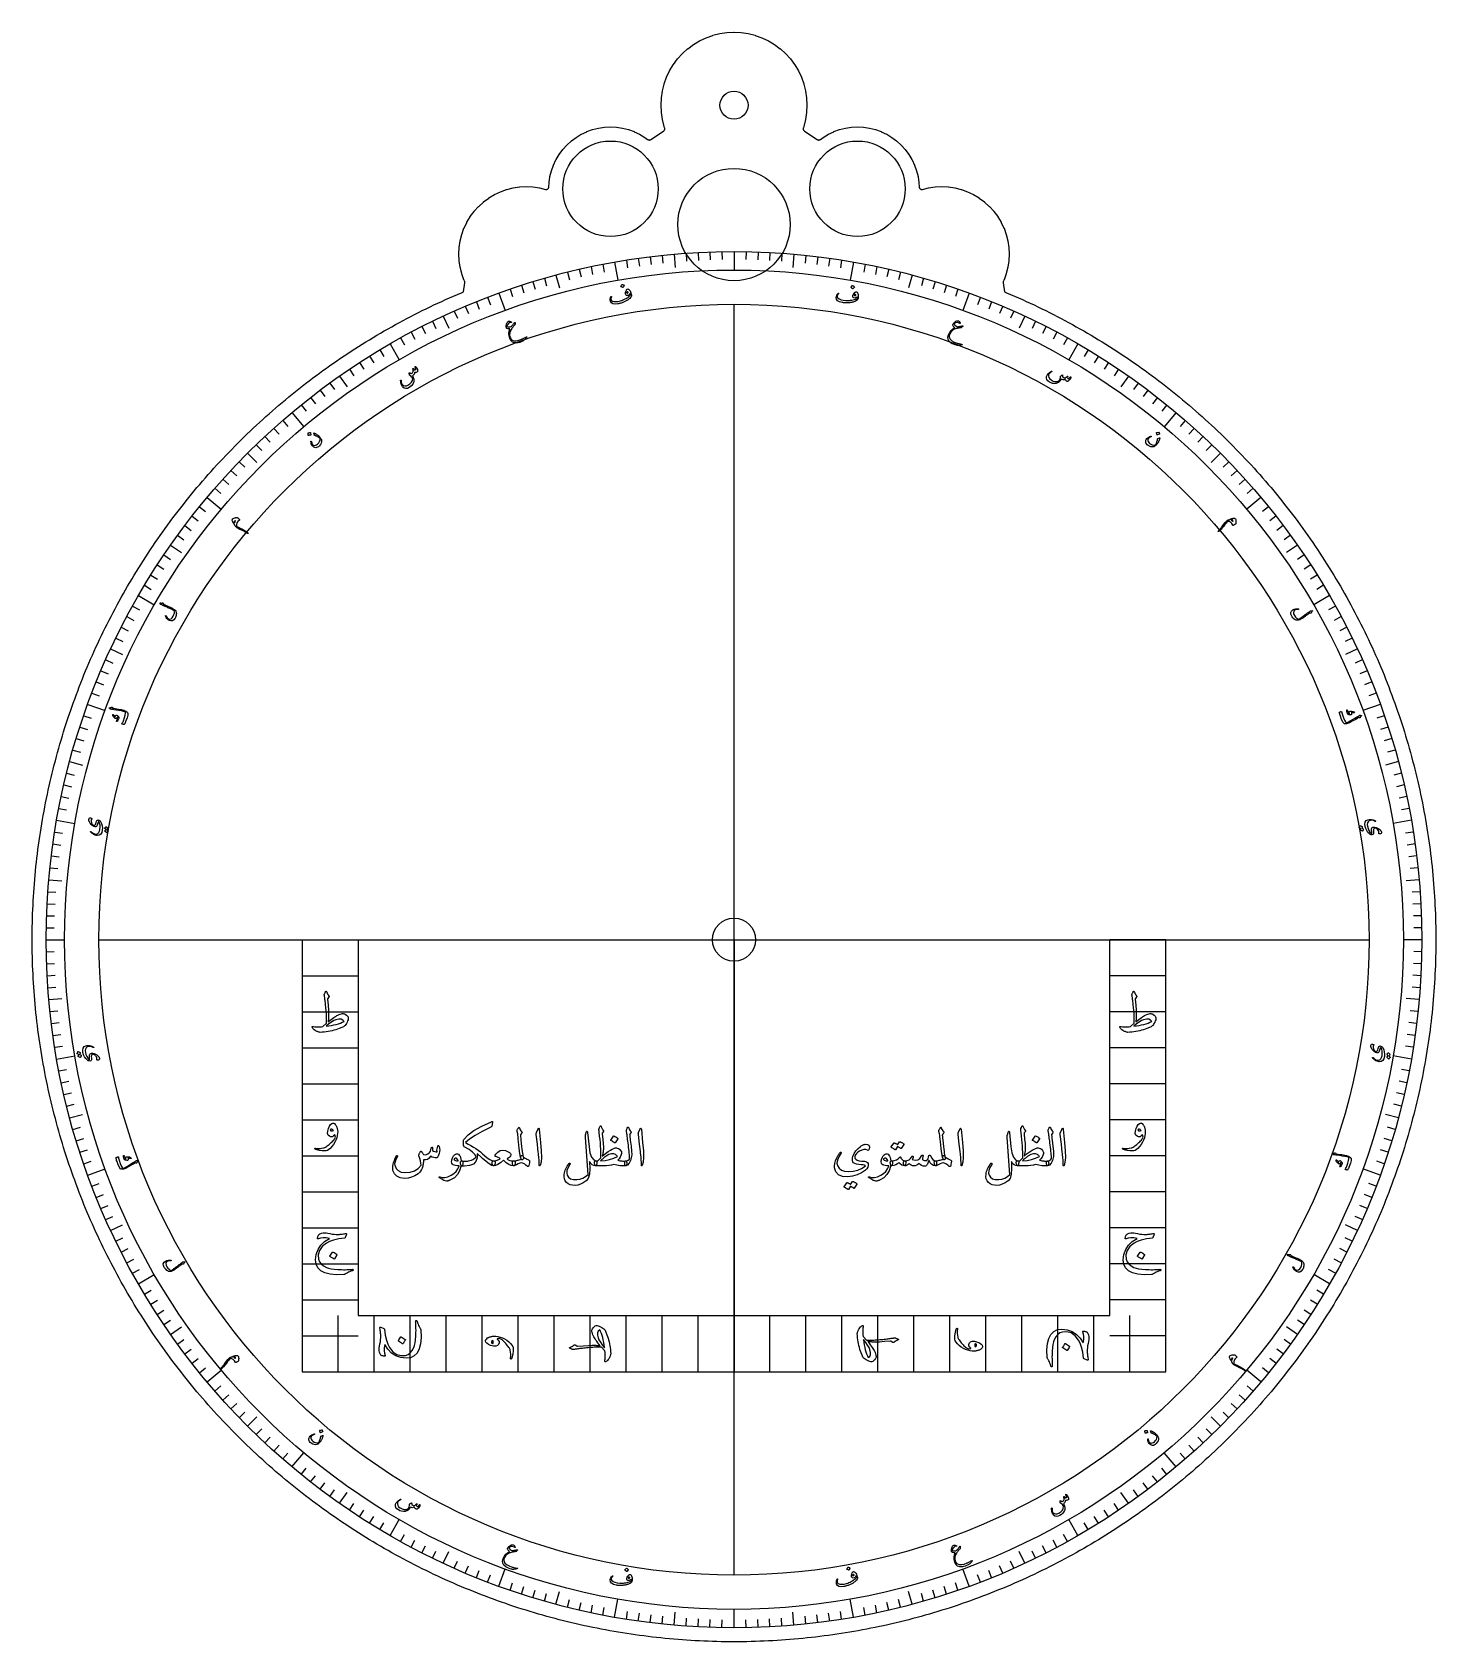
# Model space of a CAD drawing. Header units: millimetres. Extents: x -76 to 76, y -76 to 98.
import ezdxf

# ---------------------------------------------------------------- set-up
doc = ezdxf.new("R2010")
doc.units = ezdxf.units.MM
for name, color, linetype in [('CUT_INNER', 6, 'Continuous'), ('CUT_OUTER', 1, 'Continuous'), ('ENGRAVE', 7, 'Continuous'), ('ENGRAVE_FINE', 8, 'Continuous'), ('TEXT', 5, 'Continuous')]:
    doc.layers.add(name, color=color, linetype=linetype)

msp = doc.modelspace()

# ---------------------------------------------------------------- linework, layer by layer
at = {"layer": 'CUT_INNER'}
for centre, radius in [((0, 89.7329), 1.51), ((-13.288, 80.7484), 5.134), ((13.288, 80.7484), 5.134), ((0, 76.8979), 6.04), ((0, 0), 2.315)]:
    msp.add_circle(centre, radius, dxfattribs=at)
at = {"layer": 'CUT_OUTER'}
msp.add_lwpolyline([(75.4986, -0.4633), (75.4943, -0.9265), (75.4872, -1.3897), (75.4773, -1.8529), (75.4645, -2.3159), (75.4488, -2.7789), (75.4304, -3.2418), (75.4091, -3.7046), (75.3849, -4.1672), (75.3579, -4.6297), (75.3281, -5.092), (75.2954, -5.5541), (75.2599, -6.016), (75.2216, -6.4777), (75.1804, -6.9391), (75.1364, -7.4003), (75.0896, -7.8612), (75.04, -8.3218), (74.9875, -8.7821), (74.9322, -9.242), (74.8741, -9.7016), (74.8131, -10.1608), (74.7494, -10.6197), (74.6828, -11.0782), (74.6134, -11.5362), (74.5413, -11.9938), (74.4663, -12.4509), (74.3885, -12.9076), (74.3079, -13.3638), (74.2245, -13.8195), (74.1383, -14.2747), (74.0493, -14.7293), (73.9575, -15.1834), (73.863, -15.6369), (73.7656, -16.0898), (73.6655, -16.5421), (73.5626, -16.9938), (73.457, -17.4449), (73.3485, -17.8953), (73.2374, -18.345), (73.1234, -18.794), (73.0067, -19.2424), (72.8873, -19.69), (72.7651, -20.1368), (72.6402, -20.5829), (72.5125, -21.0282), (72.3821, -21.4728), (72.249, -21.9165), (72.1132, -22.3594), (71.9746, -22.8014), (71.8333, -23.2426), (71.6894, -23.683), (71.5427, -24.1224), (71.3934, -24.5609), (71.2413, -24.9985), (71.0866, -25.4352), (70.9292, -25.8709), (70.7691, -26.3056), (70.6064, -26.7393), (70.441, -27.1721), (70.2729, -27.6038), (70.1022, -28.0344), (69.9289, -28.4641), (69.7529, -28.8926), (69.5743, -29.3201), (69.3931, -29.7464), (69.2093, -30.1716), (69.0228, -30.5957), (68.8338, -31.0187), (68.6422, -31.4404), (68.448, -31.861), (68.2512, -32.2804), (68.0518, -32.6986), (67.8499, -33.1155), (67.6455, -33.5312), (67.4384, -33.9457), (67.2289, -34.3588), (67.0168, -34.7707), (66.8022, -35.1812), (66.5851, -35.5905), (66.3654, -35.9983), (66.1433, -36.4049), (65.9187, -36.81), (65.6916, -37.2138), (65.462, -37.6162), (65.23, -38.0171), (64.9955, -38.4167), (64.7585, -38.8148), (64.5191, -39.2114), (64.2773, -39.6065), (64.0331, -40.0002), (63.7864, -40.3923), (63.5374, -40.7829), (63.286, -41.172), (63.0321, -41.5596), (62.776, -41.9456), (62.5174, -42.3299), (62.2565, -42.7128), (61.9932, -43.0939), (61.7277, -43.4735), (61.4597, -43.8515), (61.1895, -44.2277), (60.917, -44.6024), (60.6422, -44.9753), (60.3651, -45.3465), (60.0857, -45.7161), (59.804, -46.0839), (59.5202, -46.45), (59.234, -46.8143), (58.9457, -47.1769), (58.6551, -47.5377), (58.3623, -47.8967), (58.0673, -48.2539), (57.7701, -48.6093), (57.4708, -48.9628), (57.1693, -49.3145), (56.8656, -49.6644), (56.5598, -50.0124), (56.2519, -50.3585), (55.9418, -50.7027), (55.6297, -51.045), (55.3154, -51.3854), (54.9991, -51.7238), (54.6807, -52.0603), (54.3602, -52.3948), (54.0377, -52.7274), (53.7131, -53.058), (53.3866, -53.3866), (53.058, -53.7131), (52.7274, -54.0377), (52.3948, -54.3602), (52.0603, -54.6807), (51.7238, -54.9991), (51.3854, -55.3154), (51.045, -55.6297), (50.7027, -55.9418), (50.3585, -56.2519), (50.0124, -56.5598), (49.6644, -56.8656), (49.3145, -57.1693), (48.9628, -57.4708), (48.6093, -57.7701), (48.2539, -58.0673), (47.8967, -58.3623), (47.5377, -58.6551), (47.1769, -58.9457), (46.8143, -59.234), (46.45, -59.5202), (46.0839, -59.804), (45.7161, -60.0857), (45.3465, -60.3651), (44.9753, -60.6422), (44.6024, -60.917), (44.2277, -61.1895), (43.8515, -61.4597), (43.4735, -61.7277), (43.0939, -61.9932), (42.7128, -62.2565), (42.3299, -62.5174), (41.9456, -62.776), (41.5596, -63.0321), (41.172, -63.286), (40.7829, -63.5374), (40.3923, -63.7864), (40.0002, -64.0331), (39.6065, -64.2773), (39.2114, -64.5191), (38.8148, -64.7585), (38.4167, -64.9955), (38.0171, -65.23), (37.6162, -65.462), (37.2138, -65.6916), (36.81, -65.9187), (36.4049, -66.1433), (35.9983, -66.3654), (35.5905, -66.5851), (35.1812, -66.8022), (34.7707, -67.0168), (34.3588, -67.2289), (33.9457, -67.4384), (33.5312, -67.6455), (33.1155, -67.8499), (32.6986, -68.0518), (32.2804, -68.2512), (31.861, -68.448), (31.4404, -68.6422), (31.0187, -68.8338), (30.5957, -69.0228), (30.1716, -69.2093), (29.7464, -69.3931), (29.3201, -69.5743), (28.8926, -69.7529), (28.4641, -69.9289), (28.0344, -70.1022), (27.6038, -70.2729), (27.1721, -70.441), (26.7393, -70.6064), (26.3056, -70.7691), (25.8709, -70.9292), (25.4352, -71.0866), (24.9985, -71.2413), (24.5609, -71.3934), (24.1224, -71.5427), (23.683, -71.6894), (23.2426, -71.8333), (22.8014, -71.9746), (22.3594, -72.1132), (21.9165, -72.249), (21.4728, -72.3821), (21.0282, -72.5125), (20.5829, -72.6402), (20.1368, -72.7651), (19.69, -72.8873), (19.2424, -73.0067), (18.794, -73.1234), (18.345, -73.2374), (17.8953, -73.3485), (17.4449, -73.457), (16.9938, -73.5626), (16.5421, -73.6655), (16.0898, -73.7656), (15.6369, -73.863), (15.1834, -73.9575), (14.7293, -74.0493), (14.2747, -74.1383), (13.8195, -74.2245), (13.3638, -74.3079), (12.9076, -74.3885), (12.4509, -74.4663), (11.9938, -74.5413), (11.5362, -74.6134), (11.0782, -74.6828), (10.6197, -74.7494), (10.1608, -74.8131), (9.7016, -74.8741), (9.242, -74.9322), (8.7821, -74.9875), (8.3218, -75.04), (7.8612, -75.0896), (7.4003, -75.1364), (6.9391, -75.1804), (6.4777, -75.2216), (6.016, -75.2599), (5.5541, -75.2954), (5.092, -75.3281), (4.6297, -75.3579), (4.1672, -75.3849), (3.7046, -75.4091), (3.2418, -75.4304), (2.7789, -75.4488), (2.3159, -75.4645), (1.8529, -75.4773), (1.3897, -75.4872), (0.9265, -75.4943), (0.4633, -75.4986), (0, -75.5), (-0.4633, -75.4986), (-0.9265, -75.4943), (-1.3897, -75.4872), (-1.8529, -75.4773), (-2.3159, -75.4645), (-2.7789, -75.4488), (-3.2418, -75.4304), (-3.7046, -75.4091), (-4.1672, -75.3849), (-4.6297, -75.3579), (-5.092, -75.3281), (-5.5541, -75.2954), (-6.016, -75.2599), (-6.4777, -75.2216), (-6.9391, -75.1804), (-7.4003, -75.1364), (-7.8612, -75.0896), (-8.3218, -75.04), (-8.7821, -74.9875), (-9.242, -74.9322), (-9.7016, -74.8741), (-10.1608, -74.8131), (-10.6197, -74.7494), (-11.0782, -74.6828), (-11.5362, -74.6134), (-11.9938, -74.5413), (-12.4509, -74.4663), (-12.9076, -74.3885), (-13.3638, -74.3079), (-13.8195, -74.2245), (-14.2747, -74.1383), (-14.7293, -74.0493), (-15.1834, -73.9575), (-15.6369, -73.863), (-16.0898, -73.7656), (-16.5421, -73.6655), (-16.9938, -73.5626), (-17.4449, -73.457), (-17.8953, -73.3485), (-18.345, -73.2374), (-18.794, -73.1234), (-19.2424, -73.0067), (-19.69, -72.8873), (-20.1368, -72.7651), (-20.5829, -72.6402), (-21.0282, -72.5125), (-21.4728, -72.3821), (-21.9165, -72.249), (-22.3594, -72.1132), (-22.8014, -71.9746), (-23.2426, -71.8333), (-23.683, -71.6894), (-24.1224, -71.5427), (-24.5609, -71.3934), (-24.9985, -71.2413), (-25.4352, -71.0866), (-25.8709, -70.9292), (-26.3056, -70.7691), (-26.7393, -70.6064), (-27.1721, -70.441), (-27.6038, -70.2729), (-28.0344, -70.1022), (-28.4641, -69.9289), (-28.8926, -69.7529), (-29.3201, -69.5743), (-29.7464, -69.3931), (-30.1716, -69.2093), (-30.5957, -69.0228), (-31.0187, -68.8338), (-31.4404, -68.6422), (-31.861, -68.448), (-32.2804, -68.2512), (-32.6986, -68.0518), (-33.1155, -67.8499), (-33.5312, -67.6455), (-33.9457, -67.4384), (-34.3588, -67.2289), (-34.7707, -67.0168), (-35.1812, -66.8022), (-35.5905, -66.5851), (-35.9983, -66.3654), (-36.4049, -66.1433), (-36.81, -65.9187), (-37.2138, -65.6916), (-37.6162, -65.462), (-38.0171, -65.23), (-38.4167, -64.9955), (-38.8148, -64.7585), (-39.2114, -64.5191), (-39.6065, -64.2773), (-40.0002, -64.0331), (-40.3923, -63.7864), (-40.7829, -63.5374), (-41.172, -63.286), (-41.5596, -63.0321), (-41.9456, -62.776), (-42.3299, -62.5174), (-42.7128, -62.2565), (-43.0939, -61.9932), (-43.4735, -61.7277), (-43.8515, -61.4597), (-44.2277, -61.1895), (-44.6024, -60.917), (-44.9753, -60.6422), (-45.3465, -60.3651), (-45.7161, -60.0857), (-46.0839, -59.804), (-46.45, -59.5202), (-46.8143, -59.234), (-47.1769, -58.9457), (-47.5377, -58.6551), (-47.8967, -58.3623), (-48.2539, -58.0673), (-48.6093, -57.7701), (-48.9628, -57.4708), (-49.3145, -57.1693), (-49.6644, -56.8656), (-50.0124, -56.5598), (-50.3585, -56.2519), (-50.7027, -55.9418), (-51.045, -55.6297), (-51.3854, -55.3154), (-51.7238, -54.9991), (-52.0603, -54.6807), (-52.3948, -54.3602), (-52.7274, -54.0377), (-53.058, -53.7131), (-53.3866, -53.3866), (-53.7131, -53.058), (-54.0377, -52.7274), (-54.3602, -52.3948), (-54.6807, -52.0603), (-54.9991, -51.7238), (-55.3154, -51.3854), (-55.6297, -51.045), (-55.9418, -50.7027), (-56.2519, -50.3585), (-56.5598, -50.0124), (-56.8656, -49.6644), (-57.1693, -49.3145), (-57.4708, -48.9628), (-57.7701, -48.6093), (-58.0673, -48.2539), (-58.3623, -47.8967), (-58.6551, -47.5377), (-58.9457, -47.1769), (-59.234, -46.8143), (-59.5202, -46.45), (-59.804, -46.0839), (-60.0857, -45.7161), (-60.3651, -45.3465), (-60.6422, -44.9753), (-60.917, -44.6024), (-61.1895, -44.2277), (-61.4597, -43.8515), (-61.7277, -43.4735), (-61.9932, -43.0939), (-62.2565, -42.7128), (-62.5174, -42.3299), (-62.776, -41.9456), (-63.0321, -41.5596), (-63.286, -41.172), (-63.5374, -40.7829), (-63.7864, -40.3923), (-64.0331, -40.0002), (-64.2773, -39.6065), (-64.5191, -39.2114), (-64.7585, -38.8148), (-64.9955, -38.4167), (-65.23, -38.0171), (-65.462, -37.6162), (-65.6916, -37.2138), (-65.9187, -36.81), (-66.1433, -36.4049), (-66.3654, -35.9983), (-66.5851, -35.5905), (-66.8022, -35.1812), (-67.0168, -34.7707), (-67.2289, -34.3588), (-67.4384, -33.9457), (-67.6455, -33.5312), (-67.8499, -33.1155), (-68.0518, -32.6986), (-68.2512, -32.2804), (-68.448, -31.861), (-68.6422, -31.4404), (-68.8338, -31.0187), (-69.0228, -30.5957), (-69.2093, -30.1716), (-69.3931, -29.7464), (-69.5743, -29.3201), (-69.7529, -28.8926), (-69.9289, -28.4641), (-70.1022, -28.0344), (-70.2729, -27.6038), (-70.441, -27.1721), (-70.6064, -26.7393), (-70.7691, -26.3056), (-70.9292, -25.8709), (-71.0866, -25.4352), (-71.2413, -24.9985), (-71.3934, -24.5609), (-71.5427, -24.1224), (-71.6894, -23.683), (-71.8333, -23.2426), (-71.9746, -22.8014), (-72.1132, -22.3594), (-72.249, -21.9165), (-72.3821, -21.4728), (-72.5125, -21.0282), (-72.6402, -20.5829), (-72.7651, -20.1368), (-72.8873, -19.69), (-73.0067, -19.2424), (-73.1234, -18.794), (-73.2374, -18.345), (-73.3485, -17.8953), (-73.457, -17.4449), (-73.5626, -16.9938), (-73.6655, -16.5421), (-73.7656, -16.0898), (-73.863, -15.6369), (-73.9575, -15.1834), (-74.0493, -14.7293), (-74.1383, -14.2747), (-74.2245, -13.8195), (-74.3079, -13.3638), (-74.3885, -12.9076), (-74.4663, -12.4509), (-74.5413, -11.9938), (-74.6134, -11.5362), (-74.6828, -11.0782), (-74.7494, -10.6197), (-74.8131, -10.1608), (-74.8741, -9.7016), (-74.9322, -9.242), (-74.9875, -8.7821), (-75.04, -8.3218), (-75.0896, -7.8612), (-75.1364, -7.4003), (-75.1804, -6.9391), (-75.2216, -6.4777), (-75.2599, -6.016), (-75.2954, -5.5541), (-75.3281, -5.092), (-75.3579, -4.6297), (-75.3849, -4.1672), (-75.4091, -3.7046), (-75.4304, -3.2418), (-75.4488, -2.7789), (-75.4645, -2.3159), (-75.4773, -1.8529), (-75.4872, -1.3897), (-75.4943, -0.9265), (-75.4986, -0.4633), (-75.5, 0), (-75.4986, 0.4633), (-75.4943, 0.9265), (-75.4872, 1.3897), (-75.4773, 1.8529), (-75.4645, 2.3159), (-75.4488, 2.7789), (-75.4304, 3.2418), (-75.4091, 3.7046), (-75.3849, 4.1672), (-75.3579, 4.6297), (-75.3281, 5.092), (-75.2954, 5.5541), (-75.2599, 6.016), (-75.2216, 6.4777), (-75.1804, 6.9391), (-75.1364, 7.4003), (-75.0896, 7.8612), (-75.04, 8.3218), (-74.9875, 8.7821), (-74.9322, 9.242), (-74.8741, 9.7016), (-74.8131, 10.1608), (-74.7494, 10.6197), (-74.6828, 11.0782), (-74.6134, 11.5362), (-74.5413, 11.9938), (-74.4663, 12.4509), (-74.3885, 12.9076), (-74.3079, 13.3638), (-74.2245, 13.8195), (-74.1383, 14.2747), (-74.0493, 14.7293), (-73.9575, 15.1834), (-73.863, 15.6369), (-73.7656, 16.0898), (-73.6655, 16.5421), (-73.5626, 16.9938), (-73.457, 17.4449), (-73.3485, 17.8953), (-73.2374, 18.345), (-73.1234, 18.794), (-73.0067, 19.2424), (-72.8873, 19.69), (-72.7651, 20.1368), (-72.6402, 20.5829), (-72.5125, 21.0282), (-72.3821, 21.4728), (-72.249, 21.9165), (-72.1132, 22.3594), (-71.9746, 22.8014), (-71.8333, 23.2426), (-71.6894, 23.683), (-71.5427, 24.1224), (-71.3934, 24.5609), (-71.2413, 24.9985), (-71.0866, 25.4352), (-70.9292, 25.8709), (-70.7691, 26.3056), (-70.6064, 26.7393), (-70.441, 27.1721), (-70.2729, 27.6038), (-70.1022, 28.0344), (-69.9289, 28.4641), (-69.7529, 28.8926), (-69.5743, 29.3201), (-69.3931, 29.7464), (-69.2093, 30.1716), (-69.0228, 30.5957), (-68.8338, 31.0187), (-68.6422, 31.4404), (-68.448, 31.861), (-68.2512, 32.2804), (-68.0518, 32.6986), (-67.8499, 33.1155), (-67.6455, 33.5312), (-67.4384, 33.9457), (-67.2289, 34.3588), (-67.0168, 34.7707), (-66.8022, 35.1812), (-66.5851, 35.5905), (-66.3654, 35.9983), (-66.1433, 36.4049), (-65.9187, 36.81), (-65.6916, 37.2138), (-65.462, 37.6162), (-65.23, 38.0171), (-64.9955, 38.4167), (-64.7585, 38.8148), (-64.5191, 39.2114), (-64.2773, 39.6065), (-64.0331, 40.0002), (-63.7864, 40.3923), (-63.5374, 40.7829), (-63.286, 41.172), (-63.0321, 41.5596), (-62.776, 41.9456), (-62.5174, 42.3299), (-62.2565, 42.7128), (-61.9932, 43.0939), (-61.7277, 43.4735), (-61.4597, 43.8515), (-61.1895, 44.2277), (-60.917, 44.6024), (-60.6422, 44.9753), (-60.3651, 45.3465), (-60.0857, 45.7161), (-59.804, 46.0839), (-59.5202, 46.45), (-59.234, 46.8143), (-58.9457, 47.1769), (-58.6551, 47.5377), (-58.3623, 47.8967), (-58.0673, 48.2539), (-57.7701, 48.6093), (-57.4708, 48.9628), (-57.1693, 49.3145), (-56.8656, 49.6644), (-56.5598, 50.0124), (-56.2519, 50.3585), (-55.9418, 50.7027), (-55.6297, 51.045), (-55.3154, 51.3854), (-54.9991, 51.7238), (-54.6807, 52.0603), (-54.3602, 52.3948), (-54.0377, 52.7274), (-53.7131, 53.058), (-53.3866, 53.3866), (-53.058, 53.7131), (-52.7274, 54.0377), (-52.3948, 54.3602), (-52.0603, 54.6807), (-51.7238, 54.9991), (-51.3854, 55.3154), (-51.045, 55.6297), (-50.7027, 55.9418), (-50.3585, 56.2519), (-50.0124, 56.5598), (-49.6644, 56.8656), (-49.3145, 57.1693), (-48.9628, 57.4708), (-48.6093, 57.7701), (-48.2539, 58.0673), (-47.8967, 58.3623), (-47.5377, 58.6551), (-47.1769, 58.9457), (-46.8143, 59.234), (-46.45, 59.5202), (-46.0839, 59.804), (-45.7161, 60.0857), (-45.3465, 60.3651), (-44.9753, 60.6422), (-44.6024, 60.917), (-44.2277, 61.1895), (-43.8515, 61.4597), (-43.4735, 61.7277), (-43.0939, 61.9932), (-42.7128, 62.2565), (-42.3299, 62.5174), (-41.9456, 62.776), (-41.5596, 63.0321), (-41.172, 63.286), (-40.7829, 63.5374), (-40.3923, 63.7864), (-40.0002, 64.0331), (-39.6065, 64.2773), (-39.2114, 64.5191), (-38.8148, 64.7585), (-38.4167, 64.9955), (-38.0171, 65.23), (-37.6162, 65.462), (-37.2138, 65.6916), (-36.81, 65.9187), (-36.4049, 66.1433), (-35.9983, 66.3654), (-35.5905, 66.5851), (-35.1812, 66.8022), (-34.7707, 67.0168), (-34.3588, 67.2289), (-33.9457, 67.4384), (-33.5312, 67.6455), (-33.1155, 67.8499), (-32.6986, 68.0518), (-32.2804, 68.2512), (-31.861, 68.448), (-31.4404, 68.6422), (-31.0187, 68.8338), (-30.5957, 69.0228), (-30.1716, 69.2093), (-29.7464, 69.3931), (-29.3201, 69.5743), (-29.1162, 69.6595), (-28.9535, 70.6359), (-28.95, 70.6661), (-28.9496, 70.6964), (-28.9523, 70.7266), (-28.958, 70.7564), (-28.9666, 70.7855), (-28.9782, 70.8135), (-29.0411, 70.9465), (-29.0468, 70.9601), (-29.2814, 71.616), (-29.2857, 71.6301), (-29.4549, 72.3057), (-29.4578, 72.3202), (-29.56, 73.0092), (-29.5615, 73.0238), (-29.5956, 73.7195), (-29.5956, 73.7342), (-29.5615, 74.43), (-29.56, 74.4446), (-29.4578, 75.1336), (-29.4549, 75.1481), (-29.2857, 75.8237), (-29.2814, 75.8378), (-29.0468, 76.4936), (-29.0411, 76.5072), (-28.7433, 77.1369), (-28.7364, 77.1499), (-28.3783, 77.7473), (-28.3701, 77.7596), (-27.9552, 78.3191), (-27.9458, 78.3304), (-27.4781, 78.8465), (-27.4677, 78.8569), (-26.9515, 79.3247), (-26.9402, 79.3341), (-26.3807, 79.749), (-26.3685, 79.7572), (-25.771, 80.1153), (-25.758, 80.1222), (-25.1283, 80.42), (-25.1148, 80.4257), (-24.4589, 80.6603), (-24.4448, 80.6646), (-23.7692, 80.8338), (-23.7547, 80.8367), (-23.0657, 80.9389), (-23.0511, 80.9404), (-22.3554, 80.9745), (-22.3406, 80.9745), (-21.6449, 80.9404), (-21.6303, 80.9389), (-20.9413, 80.8367), (-20.9268, 80.8338), (-20.2945, 80.6755), (-20.2657, 80.6697), (-20.2364, 80.6668), (-20.2069, 80.6668), (-20.1776, 80.6697), (-20.1488, 80.6755), (-20.1206, 80.684), (-20.0934, 80.6953), (-20.0674, 80.7091), (-20.0429, 80.7255), (-20.0202, 80.7442), (-19.9994, 80.765), (-19.9807, 80.7878), (-19.9643, 80.8122), (-19.9505, 80.8382), (-19.9392, 80.8654), (-19.9306, 80.8936), (-19.9249, 80.9224), (-19.922, 80.9517), (-19.9004, 81.3923), (-19.8989, 81.4069), (-19.8054, 82.0373), (-19.8025, 82.0517), (-19.6477, 82.6699), (-19.6434, 82.684), (-19.4287, 83.284), (-19.4231, 83.2976), (-19.1506, 83.8737), (-19.1437, 83.8867), (-18.8161, 84.4333), (-18.8079, 84.4455), (-18.4283, 84.9574), (-18.4189, 84.9688), (-17.991, 85.441), (-17.9806, 85.4514), (-17.5084, 85.8793), (-17.497, 85.8887), (-16.9851, 86.2683), (-16.9729, 86.2765), (-16.4263, 86.6041), (-16.4133, 86.611), (-15.8372, 86.8835), (-15.8236, 86.8891), (-15.2236, 87.1038), (-15.2095, 87.1081), (-14.5913, 87.2629), (-14.5769, 87.2658), (-13.9465, 87.3593), (-13.9319, 87.3608), (-13.2954, 87.392), (-13.2806, 87.392), (-12.6441, 87.3608), (-12.6295, 87.3593), (-11.9991, 87.2658), (-11.9847, 87.2629), (-11.3665, 87.1081), (-11.3524, 87.1038), (-10.7524, 86.8891), (-10.7388, 86.8835), (-10.1627, 86.611), (-10.1497, 86.6041), (-9.6031, 86.2765), (-9.5909, 86.2683), (-9.2954, 86.0492), (-9.27, 86.0322), (-9.243, 86.018), (-9.2146, 86.0066), (-9.1853, 85.9981), (-9.1552, 85.9926), (-9.1248, 85.9902), (-9.0943, 85.991), (-9.064, 85.9948), (-9.0342, 86.0017), (-9.0053, 86.0116), (-8.9775, 86.0243), (-8.9512, 86.0399), (-7.5761, 86.949), (-7.5531, 86.9658), (-7.5318, 86.9848), (-7.5124, 87.0056), (-7.495, 87.0282), (-7.4799, 87.0524), (-7.4672, 87.0779), (-7.4569, 87.1045), (-7.4492, 87.1319), (-7.4441, 87.1599), (-7.4417, 87.1883), (-7.442, 87.2168), (-7.4451, 87.2451), (-7.4507, 87.2731), (-7.4591, 87.3003), (-7.5114, 87.4466), (-7.5157, 87.4607), (-7.6993, 88.1939), (-7.7022, 88.2083), (-7.8131, 88.956), (-7.8146, 88.9706), (-7.8516, 89.7255), (-7.8516, 89.7402), (-7.8146, 90.4952), (-7.8131, 90.5098), (-7.7022, 91.2575), (-7.6993, 91.2719), (-7.5157, 92.0051), (-7.5114, 92.0191), (-7.2568, 92.7308), (-7.2512, 92.7444), (-6.928, 93.4276), (-6.9211, 93.4406), (-6.5325, 94.0889), (-6.5243, 94.1011), (-6.0741, 94.7082), (-6.0647, 94.7196), (-5.5571, 95.2796), (-5.5467, 95.29), (-4.9867, 95.7976), (-4.9753, 95.807), (-4.3683, 96.2572), (-4.356, 96.2654), (-3.7077, 96.654), (-3.6947, 96.6609), (-3.0115, 96.984), (-2.9979, 96.9897), (-2.2862, 97.2443), (-2.2722, 97.2486), (-1.539, 97.4322), (-1.5246, 97.4351), (-0.7769, 97.546), (-0.7623, 97.5474), (-0.0074, 97.5845), (0.0074, 97.5845), (0.7623, 97.5474), (0.7769, 97.546), (1.5246, 97.4351), (1.539, 97.4322), (2.2722, 97.2486), (2.2862, 97.2443), (2.9979, 96.9897), (3.0115, 96.984), (3.6947, 96.6609), (3.7077, 96.654), (4.356, 96.2654), (4.3683, 96.2572), (4.9753, 95.807), (4.9867, 95.7976), (5.5467, 95.29), (5.5571, 95.2796), (6.0647, 94.7196), (6.0741, 94.7082), (6.5243, 94.1011), (6.5325, 94.0889), (6.9211, 93.4406), (6.928, 93.4276), (7.2512, 92.7444), (7.2568, 92.7308), (7.5114, 92.0191), (7.5157, 92.0051), (7.6993, 91.2719), (7.7022, 91.2575), (7.8131, 90.5098), (7.8146, 90.4952), (7.8516, 89.7402), (7.8516, 89.7255), (7.8146, 88.9706), (7.8131, 88.956), (7.7022, 88.2083), (7.6993, 88.1939), (7.5157, 87.4607), (7.5114, 87.4466), (7.4591, 87.3003), (7.4507, 87.2731), (7.4451, 87.2451), (7.442, 87.2168), (7.4417, 87.1883), (7.4441, 87.1599), (7.4492, 87.1319), (7.4569, 87.1045), (7.4672, 87.0779), (7.4799, 87.0524), (7.495, 87.0282), (7.5124, 87.0056), (7.5318, 86.9848), (7.5531, 86.9658), (7.5761, 86.949), (8.9512, 86.0399), (8.9775, 86.0243), (9.0053, 86.0116), (9.0342, 86.0017), (9.064, 85.9948), (9.0943, 85.991), (9.1248, 85.9902), (9.1552, 85.9926), (9.1853, 85.9981), (9.2146, 86.0066), (9.243, 86.018), (9.27, 86.0322), (9.2954, 86.0492), (9.5909, 86.2683), (9.6031, 86.2765), (10.1497, 86.6041), (10.1627, 86.611), (10.7388, 86.8835), (10.7524, 86.8891), (11.3524, 87.1038), (11.3665, 87.1081), (11.9847, 87.2629), (11.9991, 87.2658), (12.6295, 87.3593), (12.6441, 87.3608), (13.2806, 87.392), (13.2954, 87.392), (13.9319, 87.3608), (13.9465, 87.3593), (14.5769, 87.2658), (14.5913, 87.2629), (15.2095, 87.1081), (15.2236, 87.1038), (15.8236, 86.8891), (15.8372, 86.8835), (16.4133, 86.611), (16.4263, 86.6041), (16.9729, 86.2765), (16.9851, 86.2683), (17.497, 85.8887), (17.5084, 85.8793), (17.9806, 85.4514), (17.991, 85.441), (18.4189, 84.9688), (18.4283, 84.9574), (18.8079, 84.4455), (18.8161, 84.4333), (19.1437, 83.8867), (19.1506, 83.8737), (19.4231, 83.2976), (19.4287, 83.284), (19.6434, 82.684), (19.6477, 82.6699), (19.8025, 82.0517), (19.8054, 82.0373), (19.8989, 81.4069), (19.9004, 81.3923), (19.922, 80.9517), (19.9249, 80.9224), (19.9306, 80.8936), (19.9392, 80.8654), (19.9505, 80.8382), (19.9643, 80.8122), (19.9807, 80.7878), (19.9994, 80.765), (20.0202, 80.7442), (20.0429, 80.7255), (20.0674, 80.7091), (20.0934, 80.6953), (20.1206, 80.684), (20.1488, 80.6755), (20.1776, 80.6697), (20.2069, 80.6668), (20.2364, 80.6668), (20.2657, 80.6697), (20.2945, 80.6755), (20.9268, 80.8338), (20.9413, 80.8367), (21.6303, 80.9389), (21.6449, 80.9404), (22.3406, 80.9745), (22.3554, 80.9745), (23.0511, 80.9404), (23.0657, 80.9389), (23.7547, 80.8367), (23.7692, 80.8338), (24.4448, 80.6646), (24.4589, 80.6603), (25.1148, 80.4257), (25.1283, 80.42), (25.758, 80.1222), (25.771, 80.1153), (26.3685, 79.7572), (26.3807, 79.749), (26.9402, 79.3341), (26.9515, 79.3247), (27.4677, 78.8569), (27.4781, 78.8465), (27.9458, 78.3304), (27.9552, 78.3191), (28.3701, 77.7596), (28.3783, 77.7473), (28.7364, 77.1499), (28.7433, 77.1369), (29.0411, 76.5072), (29.0468, 76.4936), (29.2814, 75.8378), (29.2857, 75.8237), (29.4549, 75.1481), (29.4578, 75.1336), (29.56, 74.4446), (29.5615, 74.43), (29.5956, 73.7342), (29.5956, 73.7195), (29.5615, 73.0238), (29.56, 73.0092), (29.4578, 72.3202), (29.4549, 72.3057), (29.2857, 71.6301), (29.2814, 71.616), (29.0468, 70.9601), (29.0411, 70.9465), (28.9782, 70.8135), (28.9666, 70.7855), (28.958, 70.7564), (28.9523, 70.7266), (28.9496, 70.6964), (28.95, 70.6661), (28.9535, 70.6359), (29.1162, 69.6595), (29.3201, 69.5743), (29.7464, 69.3931), (30.1716, 69.2093), (30.5957, 69.0228), (31.0187, 68.8338), (31.4404, 68.6422), (31.861, 68.448), (32.2804, 68.2512), (32.6986, 68.0518), (33.1155, 67.8499), (33.5312, 67.6455), (33.9457, 67.4384), (34.3588, 67.2289), (34.7707, 67.0168), (35.1812, 66.8022), (35.5905, 66.5851), (35.9983, 66.3654), (36.4049, 66.1433), (36.81, 65.9187), (37.2138, 65.6916), (37.6162, 65.462), (38.0171, 65.23), (38.4167, 64.9955), (38.8148, 64.7585), (39.2114, 64.5191), (39.6065, 64.2773), (40.0002, 64.0331), (40.3923, 63.7864), (40.7829, 63.5374), (41.172, 63.286), (41.5596, 63.0321), (41.9456, 62.776), (42.3299, 62.5174), (42.7128, 62.2565), (43.0939, 61.9932), (43.4735, 61.7277), (43.8515, 61.4597), (44.2277, 61.1895), (44.6024, 60.917), (44.9753, 60.6422), (45.3465, 60.3651), (45.7161, 60.0857), (46.0839, 59.804), (46.45, 59.5202), (46.8143, 59.234), (47.1769, 58.9457), (47.5377, 58.6551), (47.8967, 58.3623), (48.2539, 58.0673), (48.6093, 57.7701), (48.9628, 57.4708), (49.3145, 57.1693), (49.6644, 56.8656), (50.0124, 56.5598), (50.3585, 56.2519), (50.7027, 55.9418), (51.045, 55.6297), (51.3854, 55.3154), (51.7238, 54.9991), (52.0603, 54.6807), (52.3948, 54.3602), (52.7274, 54.0377), (53.058, 53.7131), (53.3866, 53.3866), (53.7131, 53.058), (54.0377, 52.7274), (54.3602, 52.3948), (54.6807, 52.0603), (54.9991, 51.7238), (55.3154, 51.3854), (55.6297, 51.045), (55.9418, 50.7027), (56.2519, 50.3585), (56.5598, 50.0124), (56.8656, 49.6644), (57.1693, 49.3145), (57.4708, 48.9628), (57.7701, 48.6093), (58.0673, 48.2539), (58.3623, 47.8967), (58.6551, 47.5377), (58.9457, 47.1769), (59.234, 46.8143), (59.5202, 46.45), (59.804, 46.0839), (60.0857, 45.7161), (60.3651, 45.3465), (60.6422, 44.9753), (60.917, 44.6024), (61.1895, 44.2277), (61.4597, 43.8515), (61.7277, 43.4735), (61.9932, 43.0939), (62.2565, 42.7128), (62.5174, 42.3299), (62.776, 41.9456), (63.0321, 41.5596), (63.286, 41.172), (63.5374, 40.7829), (63.7864, 40.3923), (64.0331, 40.0002), (64.2773, 39.6065), (64.5191, 39.2114), (64.7585, 38.8148), (64.9955, 38.4167), (65.23, 38.0171), (65.462, 37.6162), (65.6916, 37.2138), (65.9187, 36.81), (66.1433, 36.4049), (66.3654, 35.9983), (66.5851, 35.5905), (66.8022, 35.1812), (67.0168, 34.7707), (67.2289, 34.3588), (67.4384, 33.9457), (67.6455, 33.5312), (67.8499, 33.1155), (68.0518, 32.6986), (68.2512, 32.2804), (68.448, 31.861), (68.6422, 31.4404), (68.8338, 31.0187), (69.0228, 30.5957), (69.2093, 30.1716), (69.3931, 29.7464), (69.5743, 29.3201), (69.7529, 28.8926), (69.9289, 28.4641), (70.1022, 28.0344), (70.2729, 27.6038), (70.441, 27.1721), (70.6064, 26.7393), (70.7691, 26.3056), (70.9292, 25.8709), (71.0866, 25.4352), (71.2413, 24.9985), (71.3934, 24.5609), (71.5427, 24.1224), (71.6894, 23.683), (71.8333, 23.2426), (71.9746, 22.8014), (72.1132, 22.3594), (72.249, 21.9165), (72.3821, 21.4728), (72.5125, 21.0282), (72.6402, 20.5829), (72.7651, 20.1368), (72.8873, 19.69), (73.0067, 19.2424), (73.1234, 18.794), (73.2374, 18.345), (73.3485, 17.8953), (73.457, 17.4449), (73.5626, 16.9938), (73.6655, 16.5421), (73.7656, 16.0898), (73.863, 15.6369), (73.9575, 15.1834), (74.0493, 14.7293), (74.1383, 14.2747), (74.2245, 13.8195), (74.3079, 13.3638), (74.3885, 12.9076), (74.4663, 12.4509), (74.5413, 11.9938), (74.6134, 11.5362), (74.6828, 11.0782), (74.7494, 10.6197), (74.8131, 10.1608), (74.8741, 9.7016), (74.9322, 9.242), (74.9875, 8.7821), (75.04, 8.3218), (75.0896, 7.8612), (75.1364, 7.4003), (75.1804, 6.9391), (75.2216, 6.4777), (75.2599, 6.016), (75.2954, 5.5541), (75.3281, 5.092), (75.3579, 4.6297), (75.3849, 4.1672), (75.4091, 3.7046), (75.4304, 3.2418), (75.4488, 2.7789), (75.4645, 2.3159), (75.4773, 1.8529), (75.4872, 1.3897), (75.4943, 0.9265), (75.4986, 0.4633), (75.5, 0)], close=True, dxfattribs=at)
at = {"layer": 'ENGRAVE'}
for points in [[(-12.8482, 72.8659), (-12.5041, 70.9142)], [(-6.4487, 73.7084), (-6.3253, 72.2982)], [(0, 73.99), (0, 72.0081)], [(6.4487, 73.7084), (6.3253, 72.2982)], [(12.8482, 72.8659), (12.5041, 70.9142)], [(-19.15, 71.4689), (-18.7836, 70.1015)], [(19.15, 71.4689), (18.7836, 70.1015)], [(-25.3061, 69.5279), (-24.6282, 67.6655)], [(25.3061, 69.5279), (24.6282, 67.6655)], [(0, -68.3275), (0, 68.3275)], [(-31.2695, 67.0577), (-30.6713, 65.7747)], [(31.2695, 67.0577), (30.6713, 65.7747)], [(-36.995, 64.0772), (-36.0041, 62.3609)], [(36.995, 64.0772), (36.0041, 62.3609)], [(-42.4389, 60.6091), (-41.627, 59.4494)], [(42.4389, 60.6091), (41.627, 59.4494)], [(-47.5599, 56.6796), (-46.2859, 55.1614)], [(47.5599, 56.6796), (46.2859, 55.1614)], [(-52.3188, 52.3188), (-51.3178, 51.3178)], [(52.3188, 52.3188), (51.3178, 51.3178)], [(-56.6796, 47.5599), (-55.1614, 46.2859)], [(56.6796, 47.5599), (55.1614, 46.2859)], [(-60.6091, 42.4389), (-59.4494, 41.627)], [(60.6091, 42.4389), (59.4494, 41.627)], [(-64.0772, 36.995), (-62.3609, 36.0041)], [(64.0772, 36.995), (62.3609, 36.0041)], [(-67.0577, 31.2695), (-65.7747, 30.6713)], [(67.0577, 31.2695), (65.7747, 30.6713)], [(-69.5279, 25.3061), (-67.6655, 24.6282)], [(69.5279, 25.3061), (67.6655, 24.6282)], [(-71.4689, 19.15), (-70.1015, 18.7836)], [(71.4689, 19.15), (70.1015, 18.7836)], [(-72.8659, 12.8482), (-70.9142, 12.5041)], [(72.8659, 12.8482), (70.9142, 12.5041)], [(-73.7084, 6.4487), (-72.2982, 6.3253)], [(73.7084, 6.4487), (72.2982, 6.3253)], [(-73.99, 0), (-72.0081, 0)], [(-68.3275, 0), (68.3275, 0)], [(-46.4627, 0), (-46.4627, -46.4627), (46.4627, -46.4627), (46.4627, 0)], [(-46.4627, 0), (-40.4225, 0)], [(-40.4225, 0), (-40.4225, -40.4225), (40.4225, -40.4225), (40.4225, 0)], [(0, 0), (0, -46.4627)], [(46.4627, 0), (40.4225, 0)], [(73.99, 0), (72.0081, 0)], [(-46.4627, -3.8719), (-40.4225, -3.8719)], [(46.4627, -3.8719), (40.4225, -3.8719)], [(-73.7084, -6.4487), (-72.2982, -6.3253)], [(73.7084, -6.4487), (72.2982, -6.3253)], [(-46.4627, -7.7438), (-40.4225, -7.7438)], [(46.4627, -7.7438), (40.4225, -7.7438)], [(-46.4627, -11.6157), (-40.4225, -11.6157)], [(46.4627, -11.6157), (40.4225, -11.6157)], [(-72.8659, -12.8482), (-70.9142, -12.5041)], [(72.8659, -12.8482), (70.9142, -12.5041)], [(-46.4627, -15.4876), (-40.4225, -15.4876)], [(46.4627, -15.4876), (40.4225, -15.4876)], [(-71.4689, -19.15), (-70.1015, -18.7836)], [(71.4689, -19.15), (70.1015, -18.7836)], [(-46.4627, -19.3595), (-40.4225, -19.3595)], [(46.4627, -19.3595), (40.4225, -19.3595)], [(-46.4627, -23.2314), (-40.4225, -23.2314)], [(46.4627, -23.2314), (40.4225, -23.2314)], [(-69.5279, -25.3061), (-67.6655, -24.6282)], [(69.5279, -25.3061), (67.6655, -24.6282)], [(-46.4627, -27.1032), (-40.4225, -27.1032)], [(46.4627, -27.1032), (40.4225, -27.1032)], [(-67.0577, -31.2695), (-65.7747, -30.6713)], [(-46.4627, -30.9751), (-40.4225, -30.9751)], [(46.4627, -30.9751), (40.4225, -30.9751)], [(67.0577, -31.2695), (65.7747, -30.6713)], [(-64.0772, -36.995), (-62.3609, -36.0041)], [(-46.4627, -34.847), (-40.4225, -34.847)], [(46.4627, -34.847), (40.4225, -34.847)], [(64.0772, -36.995), (62.3609, -36.0041)], [(-46.4627, -38.7189), (-40.4225, -38.7189)], [(46.4627, -38.7189), (40.4225, -38.7189)], [(-42.5908, -46.4627), (-42.5908, -40.4225)], [(-38.7189, -46.4627), (-38.7189, -40.4225)], [(-34.847, -46.4627), (-34.847, -40.4225)], [(-30.9751, -46.4627), (-30.9751, -40.4225)], [(-27.1032, -46.4627), (-27.1032, -40.4225)], [(-23.2314, -46.4627), (-23.2314, -40.4225)], [(-19.3595, -46.4627), (-19.3595, -40.4225)], [(-15.4876, -46.4627), (-15.4876, -40.4225)], [(-11.6157, -46.4627), (-11.6157, -40.4225)], [(-7.7438, -46.4627), (-7.7438, -40.4225)], [(-3.8719, -46.4627), (-3.8719, -40.4225)], [(0, -46.4627), (0, -40.4225)], [(0, -46.4627), (0, -40.4225)], [(3.8719, -46.4627), (3.8719, -40.4225)], [(7.7438, -46.4627), (7.7438, -40.4225)], [(11.6157, -46.4627), (11.6157, -40.4225)], [(15.4876, -46.4627), (15.4876, -40.4225)], [(19.3595, -46.4627), (19.3595, -40.4225)], [(23.2314, -46.4627), (23.2314, -40.4225)], [(27.1032, -46.4627), (27.1032, -40.4225)], [(30.9751, -46.4627), (30.9751, -40.4225)], [(34.847, -46.4627), (34.847, -40.4225)], [(38.7189, -46.4627), (38.7189, -40.4225)], [(42.5908, -46.4627), (42.5908, -40.4225)], [(-60.6091, -42.4389), (-59.4494, -41.627)], [(-46.4627, -42.5908), (-40.4225, -42.5908)], [(46.4627, -42.5908), (40.4225, -42.5908)], [(60.6091, -42.4389), (59.4494, -41.627)], [(-56.6796, -47.5599), (-55.1614, -46.2859)], [(56.6796, -47.5599), (55.1614, -46.2859)], [(-52.3188, -52.3188), (-51.3178, -51.3178)], [(52.3188, -52.3188), (51.3178, -51.3178)], [(-47.5599, -56.6796), (-46.2859, -55.1614)], [(47.5599, -56.6796), (46.2859, -55.1614)], [(-42.4389, -60.6091), (-41.627, -59.4494)], [(42.4389, -60.6091), (41.627, -59.4494)], [(-36.995, -64.0772), (-36.0041, -62.3609)], [(36.995, -64.0772), (36.0041, -62.3609)], [(-31.2695, -67.0577), (-30.6713, -65.7747)], [(31.2695, -67.0577), (30.6713, -65.7747)], [(-25.3061, -69.5279), (-24.6282, -67.6655)], [(25.3061, -69.5279), (24.6282, -67.6655)], [(-19.15, -71.4689), (-18.7836, -70.1015)], [(-12.8482, -72.8659), (-12.5041, -70.9142)], [(12.8482, -72.8659), (12.5041, -70.9142)], [(19.15, -71.4689), (18.7836, -70.1015)], [(-6.4487, -73.7084), (-6.3253, -72.2982)], [(0, -73.99), (0, -72.0081)], [(6.4487, -73.7084), (6.3253, -72.2982)]]:
    msp.add_lwpolyline(points, dxfattribs=at)
for radius in [73.99, 73.99, 72.0081, 68.3275, 68.3275]:
    msp.add_circle((0, 0), radius, dxfattribs=at)
at = {"layer": 'ENGRAVE_FINE'}
for points in [[(-11.5746, 73.0791), (-11.4417, 72.2401)], [(-10.2974, 73.2699), (-10.1792, 72.4288)], [(-9.0171, 73.4385), (-8.9136, 72.5954)], [(-7.7341, 73.5847), (-7.6453, 72.74)], [(-5.1613, 73.8098), (-5.102, 72.9625)], [(-3.8723, 73.8886), (-3.8279, 73.0404)], [(-2.5822, 73.9449), (-2.5526, 73.0961)], [(-1.2913, 73.9787), (-1.2765, 73.1295)], [(1.2913, 73.9787), (1.2765, 73.1295)], [(2.5822, 73.9449), (2.5526, 73.0961)], [(3.8723, 73.8886), (3.8279, 73.0404)], [(5.1613, 73.8098), (5.102, 72.9625)], [(7.7341, 73.5847), (7.6453, 72.74)], [(9.0171, 73.4385), (8.9136, 72.5954)], [(10.2974, 73.2699), (10.1792, 72.4288)], [(11.5746, 73.0791), (11.4417, 72.2401)], [(-20.3944, 71.1238), (-20.1603, 70.3073)], [(-17.8998, 71.7922), (-17.6943, 70.968)], [(-16.6441, 72.0936), (-16.4531, 71.266)], [(-15.3834, 72.3731), (-15.2068, 71.5423)], [(-14.118, 72.6306), (-13.9559, 71.7968)], [(14.118, 72.6306), (13.9559, 71.7968)], [(15.3834, 72.3731), (15.2068, 71.5423)], [(16.6441, 72.0936), (16.4531, 71.266)], [(17.8998, 71.7922), (17.6943, 70.968)], [(20.3944, 71.1238), (20.1603, 70.3073)], [(-24.0888, 69.9589), (-23.8123, 69.1558)], [(-22.8642, 70.3687), (-22.6017, 69.5609)], [(-21.6326, 70.757), (-21.3842, 69.9447)], [(21.6326, 70.757), (21.3842, 69.9447)], [(22.8642, 70.3687), (22.6017, 69.5609)], [(24.0888, 69.9589), (23.8123, 69.1558)], [(-30.0944, 67.5932), (-29.749, 66.8173)], [(-28.9102, 68.1082), (-28.5783, 67.3263)], [(-27.7171, 68.6023), (-27.399, 67.8148)], [(-26.5156, 69.0756), (-26.2113, 68.2827)], [(26.5156, 69.0756), (26.2113, 68.2827)], [(27.7171, 68.6023), (27.399, 67.8148)], [(28.9102, 68.1082), (28.5783, 67.3263)], [(30.0944, 67.5932), (29.749, 66.8173)], [(-33.5908, 65.9256), (-33.2051, 65.1688)], [(-32.4351, 66.5018), (-32.0627, 65.7384)], [(32.4351, 66.5018), (32.0627, 65.7384)], [(33.5908, 65.9256), (33.2051, 65.1688)], [(-35.8711, 64.7131), (-35.4593, 63.9702)], [(-34.7362, 65.3293), (-34.3374, 64.5793)], [(34.7362, 65.3293), (34.3374, 64.5793)], [(35.8711, 64.7131), (35.4593, 63.9702)], [(-39.2087, 62.7471), (-38.7586, 62.0268)], [(-38.1077, 63.4218), (-37.6702, 62.6938)], [(38.1077, 63.4218), (37.6702, 62.6938)], [(39.2087, 62.7471), (38.7586, 62.0268)], [(-41.3747, 61.3405), (-40.8997, 60.6363)], [(-40.2978, 62.0532), (-39.8352, 61.3409)], [(40.2978, 62.0532), (39.8352, 61.3409)], [(41.3747, 61.3405), (40.8997, 60.6363)], [(-44.5283, 59.091), (-44.0171, 58.4127)], [(-43.4902, 59.8592), (-42.991, 59.172)], [(43.4902, 59.8592), (42.991, 59.172)], [(44.5283, 59.091), (44.0171, 58.4127)], [(-46.5634, 57.501), (-46.0289, 56.8409)], [(-45.5528, 58.3049), (-45.0299, 57.6356)], [(45.5528, 58.3049), (45.0299, 57.6356)], [(46.5634, 57.501), (46.0289, 56.8409)], [(-48.5418, 55.841), (-47.9846, 55.1999)], [(48.5418, 55.841), (47.9846, 55.1999)], [(-50.4611, 54.1129), (-49.8818, 53.4917)], [(-49.509, 54.9853), (-48.9406, 54.3541)], [(49.509, 54.9853), (48.9406, 54.3541)], [(50.4611, 54.1129), (49.8818, 53.4917)], [(-51.3978, 53.224), (-50.8077, 52.613)], [(51.3978, 53.224), (50.8077, 52.613)], [(-54.1129, 50.4611), (-53.4917, 49.8818)], [(-53.224, 51.3978), (-52.613, 50.8077)], [(53.224, 51.3978), (52.613, 50.8077)], [(54.1129, 50.4611), (53.4917, 49.8818)], [(-55.841, 48.5418), (-55.1999, 47.9846)], [(-54.9853, 49.509), (-54.3541, 48.9406)], [(54.9853, 49.509), (54.3541, 48.9406)], [(55.841, 48.5418), (55.1999, 47.9846)], [(-58.3049, 45.5528), (-57.6356, 45.0299)], [(-57.501, 46.5634), (-56.8409, 46.0289)], [(57.501, 46.5634), (56.8409, 46.0289)], [(58.3049, 45.5528), (57.6356, 45.0299)], [(-59.8592, 43.4902), (-59.172, 42.991)], [(-59.091, 44.5283), (-58.4127, 44.0171)], [(59.091, 44.5283), (58.4127, 44.0171)], [(59.8592, 43.4902), (59.172, 42.991)], [(-62.0532, 40.2978), (-61.3409, 39.8352)], [(-61.3405, 41.3747), (-60.6363, 40.8997)], [(61.3405, 41.3747), (60.6363, 40.8997)], [(62.0532, 40.2978), (61.3409, 39.8352)], [(-63.4218, 38.1077), (-62.6938, 37.6702)], [(-62.7471, 39.2087), (-62.0268, 38.7586)], [(62.7471, 39.2087), (62.0268, 38.7586)], [(63.4218, 38.1077), (62.6938, 37.6702)], [(-65.3293, 34.7362), (-64.5793, 34.3374)], [(-64.7131, 35.8711), (-63.9702, 35.4593)], [(64.7131, 35.8711), (63.9702, 35.4593)], [(65.3293, 34.7362), (64.5793, 34.3374)], [(-65.9256, 33.5908), (-65.1688, 33.2051)], [(65.9256, 33.5908), (65.1688, 33.2051)], [(-66.5018, 32.4351), (-65.7384, 32.0627)], [(66.5018, 32.4351), (65.7384, 32.0627)], [(-67.5932, 30.0944), (-66.8173, 29.749)], [(67.5932, 30.0944), (66.8173, 29.749)], [(-68.6023, 27.7171), (-67.8148, 27.399)], [(-68.1082, 28.9102), (-67.3263, 28.5783)], [(68.1082, 28.9102), (67.3263, 28.5783)], [(68.6023, 27.7171), (67.8148, 27.399)], [(-69.0756, 26.5156), (-68.2827, 26.2113)], [(69.0756, 26.5156), (68.2827, 26.2113)], [(-70.3687, 22.8642), (-69.5609, 22.6017)], [(-69.9589, 24.0888), (-69.1558, 23.8123)], [(69.9589, 24.0888), (69.1558, 23.8123)], [(70.3687, 22.8642), (69.5609, 22.6017)], [(-70.757, 21.6326), (-69.9447, 21.3842)], [(70.757, 21.6326), (69.9447, 21.3842)], [(-71.1238, 20.3944), (-70.3073, 20.1603)], [(71.1238, 20.3944), (70.3073, 20.1603)], [(-71.7922, 17.8998), (-70.968, 17.6943)], [(71.7922, 17.8998), (70.968, 17.6943)], [(-72.0936, 16.6441), (-71.266, 16.4531)], [(72.0936, 16.6441), (71.266, 16.4531)], [(-72.6306, 14.118), (-71.7968, 13.9559)], [(-72.3731, 15.3834), (-71.5423, 15.2068)], [(72.3731, 15.3834), (71.5423, 15.2068)], [(72.6306, 14.118), (71.7968, 13.9559)], [(-73.0791, 11.5746), (-72.2401, 11.4417)], [(73.0791, 11.5746), (72.2401, 11.4417)], [(-73.4385, 9.0171), (-72.5954, 8.9136)], [(-73.2699, 10.2974), (-72.4288, 10.1792)], [(73.2699, 10.2974), (72.4288, 10.1792)], [(73.4385, 9.0171), (72.5954, 8.9136)], [(-73.5847, 7.7341), (-72.74, 7.6453)], [(73.5847, 7.7341), (72.74, 7.6453)], [(-73.8886, 3.8723), (-73.0404, 3.8279)], [(-73.8098, 5.1613), (-72.9625, 5.102)], [(73.8098, 5.1613), (72.9625, 5.102)], [(73.8886, 3.8723), (73.0404, 3.8279)], [(-73.9449, 2.5822), (-73.0961, 2.5526)], [(73.9449, 2.5822), (73.0961, 2.5526)], [(-73.9787, 1.2913), (-73.1295, 1.2765)], [(73.9787, 1.2913), (73.1295, 1.2765)], [(-73.9787, -1.2913), (-73.1295, -1.2765)], [(73.9787, -1.2913), (73.1295, -1.2765)], [(-73.9449, -2.5822), (-73.0961, -2.5526)], [(73.9449, -2.5822), (73.0961, -2.5526)], [(-73.8886, -3.8723), (-73.0404, -3.8279)], [(-73.8098, -5.1613), (-72.9625, -5.102)], [(73.8098, -5.1613), (72.9625, -5.102)], [(73.8886, -3.8723), (73.0404, -3.8279)], [(-73.5847, -7.7341), (-72.74, -7.6453)], [(73.5847, -7.7341), (72.74, -7.6453)], [(-73.4385, -9.0171), (-72.5954, -8.9136)], [(-73.2699, -10.2974), (-72.4288, -10.1792)], [(73.2699, -10.2974), (72.4288, -10.1792)], [(73.4385, -9.0171), (72.5954, -8.9136)], [(-73.0791, -11.5746), (-72.2401, -11.4417)], [(73.0791, -11.5746), (72.2401, -11.4417)], [(-72.6306, -14.118), (-71.7968, -13.9559)], [(-72.3731, -15.3834), (-71.5423, -15.2068)], [(72.3731, -15.3834), (71.5423, -15.2068)], [(72.6306, -14.118), (71.7968, -13.9559)], [(-72.0936, -16.6441), (-71.266, -16.4531)], [(72.0936, -16.6441), (71.266, -16.4531)], [(-71.7922, -17.8998), (-70.968, -17.6943)], [(71.7922, -17.8998), (70.968, -17.6943)], [(-71.1238, -20.3944), (-70.3073, -20.1603)], [(71.1238, -20.3944), (70.3073, -20.1603)], [(-70.757, -21.6326), (-69.9447, -21.3842)], [(70.757, -21.6326), (69.9447, -21.3842)], [(-70.3687, -22.8642), (-69.5609, -22.6017)], [(-69.9589, -24.0888), (-69.1558, -23.8123)], [(69.9589, -24.0888), (69.1558, -23.8123)], [(70.3687, -22.8642), (69.5609, -22.6017)], [(-69.0756, -26.5156), (-68.2827, -26.2113)], [(-68.6023, -27.7171), (-67.8148, -27.399)], [(68.6023, -27.7171), (67.8148, -27.399)], [(69.0756, -26.5156), (68.2827, -26.2113)], [(-68.1082, -28.9102), (-67.3263, -28.5783)], [(68.1082, -28.9102), (67.3263, -28.5783)], [(-67.5932, -30.0944), (-66.8173, -29.749)], [(67.5932, -30.0944), (66.8173, -29.749)], [(-66.5018, -32.4351), (-65.7384, -32.0627)], [(66.5018, -32.4351), (65.7384, -32.0627)], [(-65.9256, -33.5908), (-65.1688, -33.2051)], [(-65.3293, -34.7362), (-64.5793, -34.3374)], [(65.3293, -34.7362), (64.5793, -34.3374)], [(65.9256, -33.5908), (65.1688, -33.2051)], [(-64.7131, -35.8711), (-63.9702, -35.4593)], [(64.7131, -35.8711), (63.9702, -35.4593)], [(-63.4218, -38.1077), (-62.6938, -37.6702)], [(63.4218, -38.1077), (62.6938, -37.6702)], [(-62.7471, -39.2087), (-62.0268, -38.7586)], [(62.7471, -39.2087), (62.0268, -38.7586)], [(-62.0532, -40.2978), (-61.3409, -39.8352)], [(-61.3405, -41.3747), (-60.6363, -40.8997)], [(61.3405, -41.3747), (60.6363, -40.8997)], [(62.0532, -40.2978), (61.3409, -39.8352)], [(-59.8592, -43.4902), (-59.172, -42.991)], [(59.8592, -43.4902), (59.172, -42.991)], [(-59.091, -44.5283), (-58.4127, -44.0171)], [(59.091, -44.5283), (58.4127, -44.0171)], [(-58.3049, -45.5528), (-57.6356, -45.0299)], [(-57.501, -46.5634), (-56.8409, -46.0289)], [(57.501, -46.5634), (56.8409, -46.0289)], [(58.3049, -45.5528), (57.6356, -45.0299)], [(-55.841, -48.5418), (-55.1999, -47.9846)], [(55.841, -48.5418), (55.1999, -47.9846)], [(-54.9853, -49.509), (-54.3541, -48.9406)], [(-54.1129, -50.4611), (-53.4917, -49.8818)], [(54.1129, -50.4611), (53.4917, -49.8818)], [(54.9853, -49.509), (54.3541, -48.9406)], [(-53.224, -51.3978), (-52.613, -50.8077)], [(53.224, -51.3978), (52.613, -50.8077)], [(-51.3978, -53.224), (-50.8077, -52.613)], [(-50.4611, -54.1129), (-49.8818, -53.4917)], [(50.4611, -54.1129), (49.8818, -53.4917)], [(51.3978, -53.224), (50.8077, -52.613)], [(-49.509, -54.9853), (-48.9406, -54.3541)], [(-48.5418, -55.841), (-47.9846, -55.1999)], [(48.5418, -55.841), (47.9846, -55.1999)], [(49.509, -54.9853), (48.9406, -54.3541)], [(-46.5634, -57.501), (-46.0289, -56.8409)], [(46.5634, -57.501), (46.0289, -56.8409)], [(-45.5528, -58.3049), (-45.0299, -57.6356)], [(-44.5283, -59.091), (-44.0171, -58.4127)], [(44.5283, -59.091), (44.0171, -58.4127)], [(45.5528, -58.3049), (45.0299, -57.6356)], [(-43.4902, -59.8592), (-42.991, -59.172)], [(43.4902, -59.8592), (42.991, -59.172)], [(-41.3747, -61.3405), (-40.8997, -60.6363)], [(-40.2978, -62.0532), (-39.8352, -61.3409)], [(-39.2087, -62.7471), (-38.7586, -62.0268)], [(39.2087, -62.7471), (38.7586, -62.0268)], [(40.2978, -62.0532), (39.8352, -61.3409)], [(41.3747, -61.3405), (40.8997, -60.6363)], [(-38.1077, -63.4218), (-37.6702, -62.6938)], [(-35.8711, -64.7131), (-35.4593, -63.9702)], [(35.8711, -64.7131), (35.4593, -63.9702)], [(38.1077, -63.4218), (37.6702, -62.6938)], [(-34.7362, -65.3293), (-34.3374, -64.5793)], [(-33.5908, -65.9256), (-33.2051, -65.1688)], [(-32.4351, -66.5018), (-32.0627, -65.7384)], [(32.4351, -66.5018), (32.0627, -65.7384)], [(33.5908, -65.9256), (33.2051, -65.1688)], [(34.7362, -65.3293), (34.3374, -64.5793)], [(-30.0944, -67.5932), (-29.749, -66.8173)], [(-28.9102, -68.1082), (-28.5783, -67.3263)], [(28.9102, -68.1082), (28.5783, -67.3263)], [(30.0944, -67.5932), (29.749, -66.8173)], [(-27.7171, -68.6023), (-27.399, -67.8148)], [(-26.5156, -69.0756), (-26.2113, -68.2827)], [(-24.0888, -69.9589), (-23.8123, -69.1558)], [(24.0888, -69.9589), (23.8123, -69.1558)], [(26.5156, -69.0756), (26.2113, -68.2827)], [(27.7171, -68.6023), (27.399, -67.8148)], [(-22.8642, -70.3687), (-22.6017, -69.5609)], [(-21.6326, -70.757), (-21.3842, -69.9447)], [(-20.3944, -71.1238), (-20.1603, -70.3073)], [(20.3944, -71.1238), (20.1603, -70.3073)], [(21.6326, -70.757), (21.3842, -69.9447)], [(22.8642, -70.3687), (22.6017, -69.5609)], [(-17.8998, -71.7922), (-17.6943, -70.968)], [(-16.6441, -72.0936), (-16.4531, -71.266)], [(-15.3834, -72.3731), (-15.2068, -71.5423)], [(-14.118, -72.6306), (-13.9559, -71.7968)], [(-11.5746, -73.0791), (-11.4417, -72.2401)], [(-10.2974, -73.2699), (-10.1792, -72.4288)], [(-9.0171, -73.4385), (-8.9136, -72.5954)], [(9.0171, -73.4385), (8.9136, -72.5954)], [(10.2974, -73.2699), (10.1792, -72.4288)], [(11.5746, -73.0791), (11.4417, -72.2401)], [(14.118, -72.6306), (13.9559, -71.7968)], [(15.3834, -72.3731), (15.2068, -71.5423)], [(16.6441, -72.0936), (16.4531, -71.266)], [(17.8998, -71.7922), (17.6943, -70.968)], [(-7.7341, -73.5847), (-7.6453, -72.74)], [(-5.1613, -73.8098), (-5.102, -72.9625)], [(-3.8723, -73.8886), (-3.8279, -73.0404)], [(-2.5822, -73.9449), (-2.5526, -73.0961)], [(-1.2913, -73.9787), (-1.2765, -73.1295)], [(1.2913, -73.9787), (1.2765, -73.1295)], [(2.5822, -73.9449), (2.5526, -73.0961)], [(3.8723, -73.8886), (3.8279, -73.0404)], [(5.1613, -73.8098), (5.102, -72.9625)], [(7.7341, -73.5847), (7.6453, -72.74)]]:
    msp.add_lwpolyline(points, dxfattribs=at)
at = {"layer": 'TEXT'}
for points in [[(-11.4816, 69.9577), (-11.4279, 69.9705), (-11.3705, 69.9586), (-11.3096, 69.922), (-11.245, 69.8608), (-11.183, 69.7775), (-11.1295, 69.6749), (-11.0845, 69.5529), (-11.0479, 69.4117), (-11.0381, 69.3599), (-11.034, 69.311), (-11.0355, 69.265), (-11.0426, 69.2219), (-11.0777, 69.1326), (-11.1369, 69.0431), (-11.2199, 68.9535), (-11.3268, 68.8636), (-11.3882, 68.8199), (-11.452, 68.7776), (-11.5182, 68.7367), (-11.5869, 68.6973), (-11.6581, 68.6592), (-11.732, 68.6225), (-11.8087, 68.5871), (-11.8882, 68.553), (-11.9683, 68.5208), (-12.0469, 68.491), (-12.124, 68.4637), (-12.1996, 68.4387), (-12.2739, 68.4163), (-12.3471, 68.3967), (-12.4193, 68.3797), (-12.4904, 68.3654), (-12.7922, 68.3347), (-13.0255, 68.3717), (-13.1906, 68.4771), (-13.2874, 68.6513), (-13.2976, 68.6941), (-13.3046, 68.7438), (-13.3084, 68.8003), (-13.3091, 68.8638), (-13.3038, 68.9346), (-13.291, 69.0048), (-13.2707, 69.0743), (-13.243, 69.1432), (-13.2384, 69.1513), (-13.2325, 69.1577), (-13.2251, 69.1622), (-13.2164, 69.1649), (-13.2076, 69.1654), (-13.2, 69.1632), (-13.1937, 69.1583), (-13.1886, 69.1508), (-13.1852, 69.1421), (-13.1839, 69.1336), (-13.1848, 69.1255), (-13.1878, 69.1176), (-13.2332, 68.9614), (-13.234, 68.8352), (-13.1905, 68.739), (-13.103, 68.6728), (-12.9279, 68.6196), (-12.719, 68.6076), (-12.4762, 68.6366), (-12.1989, 68.7062), (-12.0789, 68.7457), (-11.9595, 68.7912), (-11.841, 68.8425), (-11.7231, 68.8996), (-11.6062, 68.9627), (-11.4902, 69.0315), (-11.3751, 69.1062), (-11.261, 69.1867), (-11.2011, 69.2353), (-11.1578, 69.2843), (-11.1311, 69.3336), (-11.1211, 69.3834), (-11.1357, 69.4142), (-11.1553, 69.4414), (-11.1799, 69.4651), (-11.2096, 69.4852), (-11.2128, 69.4859), (-11.2162, 69.4834), (-11.2198, 69.4779), (-11.2236, 69.4691), (-11.2524, 69.4006), (-11.2884, 69.3467), (-11.3316, 69.3075), (-11.382, 69.283), (-11.4785, 69.2657), (-11.5578, 69.2816), (-11.6198, 69.3307), (-11.6645, 69.4131), (-11.677, 69.4903), (-11.6669, 69.589), (-11.6342, 69.7091), (-11.5786, 69.8505), (-11.5595, 69.8863), (-11.537, 69.9161), (-11.511, 69.9399), (-11.4816, 69.9577)], [(-12.0622, 70.4523), (-12.0593, 70.4562), (-12.0549, 70.4591), (-12.0488, 70.4608), (-12.0411, 70.4614), (-11.9842, 70.4493), (-11.9295, 70.432), (-11.8772, 70.4094), (-11.8272, 70.3815), (-11.822, 70.3768), (-11.8193, 70.3717), (-11.8189, 70.3663), (-11.8209, 70.3604), (-11.9149, 70.1343), (-11.9189, 70.1286), (-11.9248, 70.1264), (-11.9328, 70.1276), (-11.9427, 70.1323), (-11.9513, 70.1364), (-11.9648, 70.1424), (-11.9832, 70.1503), (-12.0065, 70.1602), (-12.0351, 70.1719), (-12.0692, 70.1854), (-12.109, 70.2007), (-12.1544, 70.2177), (-12.1605, 70.2208), (-12.164, 70.2244), (-12.1647, 70.2284), (-12.1626, 70.2329)], [(-11.3895, 69.5831), (-11.3815, 69.5968), (-11.3806, 69.6094), (-11.3868, 69.6208), (-11.4001, 69.6311), (-11.4511, 69.6528), (-11.4929, 69.6532), (-11.5257, 69.6322), (-11.5493, 69.5899), (-11.5513, 69.5778), (-11.5505, 69.5676), (-11.5468, 69.5592), (-11.5404, 69.5527), (-11.4985, 69.5351), (-11.4594, 69.5343), (-11.4231, 69.5503), (-11.3895, 69.5831)], [(13.1378, 69.6657), (13.1926, 69.6593), (13.2425, 69.6285), (13.2872, 69.5733), (13.3269, 69.4937), (13.3567, 69.3942), (13.3719, 69.2795), (13.3725, 69.1495), (13.3585, 69.0042), (13.35, 68.9522), (13.3372, 68.9049), (13.3201, 68.8622), (13.2986, 68.8241), (13.2351, 68.7522), (13.1489, 68.6883), (13.0402, 68.6325), (12.909, 68.5846), (12.8364, 68.5645), (12.7619, 68.5466), (12.6857, 68.5308), (12.6078, 68.5172), (12.5278, 68.5058), (12.4458, 68.4966), (12.3616, 68.4896), (12.2752, 68.4848), (12.189, 68.4819), (12.1049, 68.4808), (12.0231, 68.4814), (11.9436, 68.4838), (11.8661, 68.4882), (11.7905, 68.4948), (11.7169, 68.5035), (11.6453, 68.5145), (11.3511, 68.5889), (11.1445, 68.7034), (11.0254, 68.8588), (10.994, 69.0556), (10.9991, 69.0994), (11.0095, 69.1485), (11.0253, 69.2029), (11.0464, 69.2628), (11.0756, 69.3275), (11.1116, 69.3891), (11.1544, 69.4475), (11.204, 69.5027), (11.2111, 69.5088), (11.2189, 69.5127), (11.2273, 69.5145), (11.2364, 69.514), (11.2449, 69.5115), (11.2512, 69.5068), (11.2555, 69.5001), (11.2578, 69.4912), (11.258, 69.4819), (11.2563, 69.4735), (11.2527, 69.4662), (11.2471, 69.4598), (11.151, 69.3285), (11.1071, 69.2102), (11.1151, 69.105), (11.1747, 69.0128), (11.3211, 68.9029), (11.5132, 68.8203), (11.7513, 68.7644), (12.0356, 68.735), (12.162, 68.7311), (12.2897, 68.733), (12.4186, 68.7406), (12.5489, 68.754), (12.6804, 68.7732), (12.813, 68.7983), (12.9466, 68.8291), (13.0814, 68.8657), (13.1543, 68.8909), (13.2117, 68.9221), (13.2537, 68.9594), (13.2802, 69.0027), (13.2769, 69.0367), (13.2678, 69.069), (13.2528, 69.0996), (13.2318, 69.1286), (13.229, 69.1304), (13.2249, 69.1293), (13.2196, 69.1252), (13.2131, 69.1183), (13.1626, 69.0638), (13.1103, 69.0254), (13.0564, 69.0034), (13.0007, 68.9976), (12.904, 69.0144), (12.8349, 69.0564), (12.7935, 69.1237), (12.7796, 69.2164), (12.7943, 69.2933), (12.8376, 69.3826), (12.9094, 69.4842), (13.01, 69.5981), (13.0401, 69.6253), (13.0715, 69.6456), (13.104, 69.6591), (13.1378, 69.6657)], [(12.7614, 70.329), (12.7654, 70.3317), (12.7706, 70.3329), (12.7768, 70.3324), (12.7843, 70.3304), (12.8336, 70.2996), (12.8791, 70.2646), (12.9205, 70.2254), (12.9579, 70.1821), (12.9612, 70.1759), (12.9621, 70.1702), (12.9606, 70.165), (12.9567, 70.1601), (12.7909, 69.9798), (12.7853, 69.9758), (12.7789, 69.9758), (12.7719, 69.9796), (12.7642, 69.9875), (12.7575, 69.9942), (12.7469, 70.0045), (12.7323, 70.0182), (12.7137, 70.0355), (12.6909, 70.0562), (12.6634, 70.0806), (12.6313, 70.1086), (12.5945, 70.1401), (12.5898, 70.1451), (12.5878, 70.1497), (12.5885, 70.1537), (12.5919, 70.1572)], [(13.0962, 69.2822), (13.1084, 69.2923), (13.1136, 69.3039), (13.1116, 69.3167), (13.1026, 69.3309), (13.0622, 69.3687), (13.023, 69.3834), (12.985, 69.3749), (12.9483, 69.3432), (12.9423, 69.3326), (12.9396, 69.3227), (12.9402, 69.3135), (12.944, 69.3052), (12.9774, 69.2743), (13.0138, 69.2602), (13.0534, 69.2628), (13.0962, 69.2822)], [(-24.3423, 66.4528), (-24.3057, 66.4786), (-24.2613, 66.4941), (-24.2091, 66.4993), (-24.1491, 66.4942), (-24.1174, 66.4883), (-24.0877, 66.4813), (-24.06, 66.4735), (-24.0344, 66.4647), (-24.011, 66.4552), (-23.9896, 66.445), (-23.9705, 66.4343), (-23.9535, 66.4229), (-23.9405, 66.4106), (-23.9402, 66.4001), (-23.9527, 66.3917), (-23.9779, 66.3851), (-24.1362, 66.3393), (-24.2672, 66.2537), (-24.3706, 66.1285), (-24.4463, 65.9639), (-24.4468, 65.9548), (-24.4436, 65.9467), (-24.4368, 65.9396), (-24.4263, 65.9335), (-24.3067, 65.8981), (-24.1882, 65.889), (-24.0708, 65.9062), (-23.9543, 65.9498), (-23.9348, 65.9616), (-23.9112, 65.9813), (-23.8837, 66.0091), (-23.8521, 66.0448), (-23.796, 66.1143), (-23.7464, 66.1756), (-23.7033, 66.2287), (-23.6666, 66.2737), (-23.6364, 66.3105), (-23.6128, 66.3392), (-23.5957, 66.3598), (-23.5852, 66.3722), (-23.5684, 66.3849), (-23.5564, 66.3832), (-23.549, 66.3671), (-23.5464, 66.3368), (-23.5484, 66.2539), (-23.5535, 66.191), (-23.5616, 66.1479), (-23.5727, 66.1247), (-23.6168, 66.0807), (-23.6624, 66.0315), (-23.7096, 65.9772), (-23.7583, 65.9177), (-23.8085, 65.8531), (-23.8601, 65.7833), (-23.9133, 65.7084), (-23.9679, 65.6284), (-24.0677, 65.4424), (-24.1227, 65.2467), (-24.1333, 65.0415), (-24.0996, 64.8269), (-24.0611, 64.7175), (-24.0066, 64.6229), (-23.9361, 64.5428), (-23.8497, 64.4774), (-23.671, 64.4128), (-23.4418, 64.4077), (-23.1616, 64.4615), (-22.83, 64.5736), (-22.7801, 64.5948), (-22.7267, 64.6187), (-22.6698, 64.6451), (-22.6094, 64.6742), (-22.5457, 64.706), (-22.4789, 64.7407), (-22.4089, 64.7781), (-22.3358, 64.8183), (-22.3229, 64.8243), (-22.3127, 64.827), (-22.3052, 64.8261), (-22.3003, 64.8218), (-22.3038, 64.7914), (-22.3401, 64.7346), (-22.4092, 64.6512), (-22.5107, 64.5411), (-22.5736, 64.4781), (-22.6303, 64.4277), (-22.6808, 64.3899), (-22.7251, 64.3647), (-22.8964, 64.2888), (-23.0552, 64.2298), (-23.2019, 64.1879), (-23.3364, 64.163), (-23.6092, 64.1669), (-23.8313, 64.2507), (-24.003, 64.4152), (-24.1239, 64.6607), (-24.1951, 64.9393), (-24.2168, 65.2002), (-24.1886, 65.4436), (-24.1104, 65.6691), (-24.218, 65.6764), (-24.3086, 65.6906), (-24.3823, 65.7116), (-24.439, 65.7397), (-24.4565, 65.753), (-24.4711, 65.7692), (-24.4828, 65.7883), (-24.4915, 65.8104), (-24.5049, 65.8734), (-24.5123, 65.935), (-24.5137, 65.9953), (-24.509, 66.0541), (-24.4848, 66.178), (-24.4489, 66.2857), (-24.4014, 66.3774), (-24.3423, 66.4528)], [(24.0677, 66.5527), (24.1123, 66.5489), (24.1563, 66.5322), (24.1997, 66.5027), (24.2424, 66.4603), (24.2628, 66.4353), (24.2812, 66.4109), (24.2973, 66.3871), (24.3112, 66.364), (24.3231, 66.3416), (24.3329, 66.3201), (24.3407, 66.2995), (24.3464, 66.2799), (24.3484, 66.2621), (24.3419, 66.2539), (24.3269, 66.2554), (24.3034, 66.2666), (24.1527, 66.3333), (23.9973, 66.352), (23.8376, 66.3226), (23.6738, 66.2451), (23.6676, 66.2384), (23.6649, 66.2302), (23.6655, 66.2203), (23.6696, 66.2089), (23.7385, 66.1049), (23.8234, 66.0218), (23.9244, 65.9595), (24.0416, 65.918), (24.0642, 65.9145), (24.0949, 65.9145), (24.1339, 65.918), (24.1811, 65.9251), (24.2686, 65.9423), (24.346, 65.9574), (24.4133, 65.9703), (24.4703, 65.9812), (24.517, 65.99), (24.5536, 65.9968), (24.5799, 66.0016), (24.5959, 66.0043), (24.6169, 66.0032), (24.6251, 65.9942), (24.6204, 65.9772), (24.6028, 65.9523), (24.548, 65.8901), (24.5037, 65.8451), (24.4698, 65.8173), (24.4464, 65.8068), (24.3843, 65.8013), (24.3178, 65.793), (24.2467, 65.7817), (24.1712, 65.7674), (24.0912, 65.7502), (24.0068, 65.73), (23.9179, 65.7067), (23.8247, 65.6805), (23.6287, 65.6022), (23.4607, 65.4877), (23.3207, 65.3373), (23.2085, 65.1512), (23.1677, 65.0427), (23.1487, 64.9351), (23.1512, 64.8285), (23.1753, 64.7228), (23.2707, 64.5585), (23.443, 64.4072), (23.6922, 64.2684), (24.0183, 64.141), (24.0702, 64.1252), (24.1264, 64.1092), (24.187, 64.0929), (24.252, 64.0764), (24.3212, 64.0598), (24.3947, 64.0434), (24.4723, 64.0271), (24.5541, 64.0109), (24.5679, 64.0072), (24.5775, 64.0027), (24.5827, 63.9972), (24.5836, 63.9908), (24.5614, 63.9697), (24.497, 63.9495), (24.3905, 63.93), (24.242, 63.911), (24.1534, 63.9032), (24.0775, 63.901), (24.0145, 63.9045), (23.9644, 63.9137), (23.7844, 63.9656), (23.6248, 64.0225), (23.4855, 64.0846), (23.3664, 64.1521), (23.16, 64.3304), (23.0437, 64.5374), (23.0179, 64.7737), (23.0831, 65.0395), (23.2077, 65.2987), (23.3588, 65.5125), (23.5367, 65.6808), (23.7417, 65.8034), (23.6639, 65.8781), (23.6036, 65.9472), (23.5607, 66.0107), (23.5353, 66.0686), (23.5304, 66.09), (23.5297, 66.1118), (23.533, 66.134), (23.5405, 66.1565), (23.5707, 66.2134), (23.6047, 66.2654), (23.6424, 66.3124), (23.6838, 66.3545), (23.7819, 66.4338), (23.8787, 66.4933), (23.974, 66.5329), (24.0677, 66.5527)], [(-34.3061, 61.6005), (-34.3077, 61.6133), (-34.3064, 61.6237), (-34.3023, 61.6319), (-34.2953, 61.6377), (-34.2846, 61.6421), (-34.2741, 61.6433), (-34.2637, 61.6412), (-34.2535, 61.636), (-34.2233, 61.6138), (-34.193, 61.5822), (-34.1627, 61.5413), (-34.1323, 61.4911), (-34.091, 61.4045), (-34.0625, 61.3162), (-34.0467, 61.2263), (-34.0435, 61.1347), (-34.0465, 61.1107), (-34.0528, 61.0898), (-34.0624, 61.0721), (-34.0754, 61.0576), (-34.1315, 61.0214), (-34.1997, 60.9967), (-34.2803, 60.9833), (-34.3732, 60.9813), (-34.3868, 60.865), (-34.4267, 60.7701), (-34.4931, 60.6966), (-34.586, 60.6443), (-34.5605, 60.5926), (-34.5374, 60.5421), (-34.5168, 60.4927), (-34.4985, 60.4445), (-34.4826, 60.3972), (-34.4686, 60.3505), (-34.4568, 60.3043), (-34.447, 60.2588), (-34.4357, 60.173), (-34.4372, 60.0868), (-34.4517, 60.0003), (-34.4791, 59.9134), (-34.5618, 59.7436), (-34.6676, 59.5963), (-34.7966, 59.4713), (-34.9488, 59.3685), (-35.1411, 59.288), (-35.3196, 59.2686), (-35.4846, 59.3104), (-35.6362, 59.4138), (-35.6761, 59.4598), (-35.714, 59.5198), (-35.75, 59.5936), (-35.7841, 59.6813), (-35.8144, 59.7816), (-35.8376, 59.8909), (-35.8538, 60.0091), (-35.8629, 60.1364), (-35.8626, 60.1449), (-35.8604, 60.1521), (-35.8563, 60.1582), (-35.8502, 60.163), (-35.8433, 60.1663), (-35.8365, 60.168), (-35.8299, 60.1679), (-35.8235, 60.1662), (-35.8173, 60.1617), (-35.8127, 60.156), (-35.8096, 60.1488), (-35.8082, 60.1404), (-35.7932, 59.9729), (-35.7695, 59.8419), (-35.7374, 59.7472), (-35.697, 59.6889), (-35.5584, 59.5901), (-35.4081, 59.5476), (-35.2462, 59.5614), (-35.0723, 59.6313), (-34.8572, 59.7767), (-34.7008, 59.9444), (-34.6031, 60.135), (-34.5641, 60.3489), (-34.6189, 60.4437), (-34.6918, 60.5351), (-34.7829, 60.6232), (-34.8922, 60.7079), (-34.9044, 60.7158), (-34.9133, 60.724), (-34.9189, 60.7327), (-34.9211, 60.7416), (-34.9235, 60.7753), (-34.9256, 60.807), (-34.9273, 60.8368), (-34.9287, 60.8646), (-34.9296, 60.8902), (-34.9298, 60.9132), (-34.9293, 60.9336), (-34.9281, 60.9515), (-34.9263, 60.9597), (-34.9224, 60.9649), (-34.9163, 60.967), (-34.9081, 60.9661), (-34.9032, 60.9645), (-34.8962, 60.9619), (-34.887, 60.9581), (-34.8755, 60.9533), (-34.8622, 60.9472), (-34.8472, 60.9396), (-34.8307, 60.9306), (-34.8125, 60.9202), (-34.7766, 60.9007), (-34.7483, 60.8877), (-34.7278, 60.8814), (-34.715, 60.8816), (-34.6504, 60.9116), (-34.5946, 60.9571), (-34.5478, 61.0184), (-34.5097, 61.0954), (-34.503, 61.136), (-34.5066, 61.1942), (-34.5205, 61.2701), (-34.5447, 61.3637), (-34.5469, 61.3726), (-34.5467, 61.3814), (-34.5441, 61.3899), (-34.5389, 61.3983), (-34.5334, 61.4049), (-34.5272, 61.4096), (-34.5203, 61.4123), (-34.5126, 61.4131), (-34.4951, 61.4033), (-34.476, 61.3773), (-34.4552, 61.335), (-34.4327, 61.2765), (-34.368, 61.2741), (-34.3057, 61.2836), (-34.2458, 61.305), (-34.1882, 61.3383), (-34.1987, 61.3553), (-34.2088, 61.3682), (-34.2186, 61.377), (-34.2281, 61.3817), (-34.238, 61.3855), (-34.2456, 61.3906), (-34.2508, 61.3971), (-34.2536, 61.4049)], [(36.1946, 60.5102), (36.2048, 60.5179), (36.2145, 60.5221), (36.2236, 60.5226), (36.2322, 60.5195), (36.2413, 60.5124), (36.2476, 60.5038), (36.251, 60.4938), (36.2516, 60.4824), (36.2474, 60.4451), (36.2353, 60.4031), (36.215, 60.3564), (36.1868, 60.305), (36.1323, 60.2259), (36.0701, 60.1571), (36.0002, 60.0984), (35.9225, 60.0499), (35.9001, 60.0405), (35.8789, 60.0355), (35.8588, 60.035), (35.8397, 60.039), (35.7804, 60.0694), (35.7248, 60.1162), (35.673, 60.1793), (35.6248, 60.2587), (35.5173, 60.2123), (35.4151, 60.1995), (35.3183, 60.2202), (35.2265, 60.2745), (35.1945, 60.2266), (35.1623, 60.1813), (35.1298, 60.1388), (35.0972, 60.0989), (35.0643, 60.0614), (35.0307, 60.026), (34.9967, 59.9926), (34.9621, 59.9614), (34.8935, 59.9086), (34.8181, 59.8669), (34.7359, 59.8362), (34.647, 59.8164), (34.4585, 59.8032), (34.2781, 59.8212), (34.1054, 59.8704), (33.9402, 59.9508), (33.7743, 60.0771), (33.6683, 60.222), (33.6221, 60.3858), (33.6357, 60.5688), (33.6557, 60.6263), (33.6886, 60.6891), (33.7346, 60.7572), (33.7935, 60.8306), (33.8652, 60.907), (33.9482, 60.9818), (34.0425, 61.0549), (34.1481, 61.1264), (34.1557, 61.1304), (34.1631, 61.1321), (34.1704, 61.1315), (34.1776, 61.1287), (34.1839, 61.1243), (34.1887, 61.1193), (34.192, 61.1136), (34.1937, 61.1072), (34.1929, 61.0996), (34.1902, 61.0927), (34.1856, 61.0865), (34.179, 61.081), (34.0415, 60.9842), (33.9398, 60.8982), (33.8739, 60.8231), (33.8436, 60.759), (33.8273, 60.5895), (33.8657, 60.4381), (33.9586, 60.3048), (34.1061, 60.1892), (34.3395, 60.0755), (34.563, 60.024), (34.7769, 60.0347), (34.9817, 60.1078), (35.0363, 60.2027), (35.079, 60.3116), (35.1098, 60.4345), (35.1284, 60.5715), (35.1292, 60.586), (35.1319, 60.5979), (35.1366, 60.607), (35.1432, 60.6133), (35.1712, 60.6323), (35.1976, 60.65), (35.2226, 60.6664), (35.2459, 60.6815), (35.2676, 60.695), (35.2875, 60.7067), (35.3054, 60.7164), (35.3215, 60.7243), (35.3295, 60.727), (35.336, 60.7262), (35.3409, 60.7219), (35.3441, 60.7143), (35.3452, 60.7093), (35.3464, 60.7019), (35.3478, 60.6921), (35.3493, 60.6797), (35.3507, 60.6651), (35.3516, 60.6484), (35.3521, 60.6295), (35.3522, 60.6086), (35.3532, 60.5677), (35.3561, 60.5368), (35.3609, 60.5159), (35.3675, 60.5049), (35.4258, 60.4639), (35.4931, 60.4384), (35.5696, 60.4284), (35.6553, 60.4339), (35.6938, 60.4484), (35.7425, 60.4807), (35.8013, 60.5307), (35.8702, 60.5984), (35.8768, 60.6048), (35.8844, 60.609), (35.8932, 60.611), (35.903, 60.6107), (35.9115, 60.6093), (35.9187, 60.6062), (35.9245, 60.6016), (35.929, 60.5953), (35.9293, 60.5753), (35.9163, 60.5458), (35.8901, 60.5066), (35.8506, 60.4578), (35.8809, 60.4006), (35.9203, 60.3514), (35.9688, 60.3102), (36.0264, 60.277), (36.0359, 60.2946), (36.042, 60.3098), (36.0447, 60.3227), (36.0441, 60.3332), (36.0424, 60.3437), (36.043, 60.3529), (36.0461, 60.3606), (36.0514, 60.3669)], [(-45.8255, 54.4703), (-45.825, 54.4752), (-45.8226, 54.4799), (-45.8183, 54.4844), (-45.812, 54.4888), (-45.7569, 54.507), (-45.7012, 54.5195), (-45.6448, 54.5263), (-45.5877, 54.5274), (-45.5808, 54.526), (-45.5759, 54.523), (-45.5728, 54.5185), (-45.5715, 54.5124), (-45.538, 54.2701), (-45.5385, 54.2632), (-45.5425, 54.2583), (-45.55, 54.2554), (-45.5609, 54.2544), (-45.5704, 54.2536), (-45.585, 54.252), (-45.6048, 54.2496), (-45.6299, 54.2464), (-45.6603, 54.2421), (-45.6965, 54.2366), (-45.7385, 54.2298), (-45.7861, 54.2217), (-45.793, 54.2213), (-45.7977, 54.2226), (-45.8004, 54.2257), (-45.8009, 54.2306)], [(-45.1706, 54.4842), (-45.1235, 54.4635), (-45.0756, 54.4407), (-45.0269, 54.4159), (-44.9775, 54.3891), (-44.9274, 54.3597), (-44.8766, 54.3274), (-44.8252, 54.292), (-44.7731, 54.2537), (-44.7229, 54.2141), (-44.6754, 54.1729), (-44.6306, 54.1302), (-44.5886, 54.0859), (-44.5491, 54.0399), (-44.5121, 53.992), (-44.4776, 53.9424), (-44.4455, 53.8909), (-44.4156, 53.8338), (-44.3924, 53.7774), (-44.3758, 53.7217), (-44.366, 53.6666), (-44.3671, 53.5216), (-44.4073, 53.378), (-44.4865, 53.2358), (-44.6047, 53.0948), (-44.7028, 53.0079), (-44.8019, 52.9473), (-44.9019, 52.9128), (-45.0031, 52.9044), (-45.0997, 52.9221), (-45.19, 52.962), (-45.2741, 53.0242), (-45.352, 53.1088), (-45.4192, 53.2115), (-45.4701, 53.3218), (-45.5045, 53.4399), (-45.5224, 53.5657), (-45.5221, 53.582), (-45.5186, 53.5939), (-45.5118, 53.6015), (-45.5017, 53.6047), (-45.4893, 53.6041), (-45.4796, 53.5967), (-45.4727, 53.5824), (-45.4685, 53.5614), (-45.4325, 53.4145), (-45.379, 53.3), (-45.3081, 53.2178), (-45.2199, 53.1677), (-45.1221, 53.1505), (-45.0187, 53.1667), (-44.9093, 53.2163), (-44.794, 53.2991), (-44.6738, 53.4219), (-44.5857, 53.5543), (-44.5296, 53.6964), (-44.5057, 53.8484), (-44.5061, 53.8526), (-44.5082, 53.8578), (-44.5118, 53.8638), (-44.5171, 53.8708), (-44.5637, 53.921), (-44.6256, 53.9731), (-44.7028, 54.0271), (-44.7954, 54.083), (-44.8438, 54.1097), (-44.8893, 54.1341), (-44.932, 54.1561), (-44.972, 54.1758), (-45.0091, 54.1929), (-45.0436, 54.2072), (-45.0752, 54.2187), (-45.1041, 54.2274), (-45.1186, 54.2324), (-45.1297, 54.2389), (-45.1376, 54.2468), (-45.1422, 54.256), (-45.2077, 54.4641), (-45.2092, 54.4781), (-45.2036, 54.4861), (-45.1907, 54.4881), (-45.1706, 54.4842)], [(45.8126, 53.9455), (45.8004, 53.8954), (45.7863, 53.8443), (45.7704, 53.7921), (45.7525, 53.7388), (45.7323, 53.6843), (45.7093, 53.6287), (45.6834, 53.5719), (45.6547, 53.5139), (45.6244, 53.4576), (45.5921, 53.4037), (45.5578, 53.3522), (45.5214, 53.3031), (45.483, 53.2562), (45.4423, 53.2115), (45.3994, 53.1689), (45.3543, 53.1284), (45.3033, 53.089), (45.2518, 53.0563), (45.1997, 53.0303), (45.1472, 53.011), (45.0042, 52.987), (44.8559, 53.0016), (44.7021, 53.055), (44.5426, 53.1469), (44.4401, 53.2284), (44.3631, 53.3154), (44.3118, 53.408), (44.286, 53.5062), (44.2866, 53.6043), (44.3102, 53.7002), (44.3569, 53.7939), (44.4267, 53.8852), (44.5161, 53.9693), (44.6159, 54.0386), (44.7262, 54.093), (44.847, 54.1324), (44.8631, 54.135), (44.8755, 54.1336), (44.8842, 54.1282), (44.8891, 54.1188), (44.8906, 54.1064), (44.8849, 54.0956), (44.8721, 54.0863), (44.8521, 54.0785), (44.7138, 54.0176), (44.6103, 53.945), (44.5416, 53.8609), (44.5076, 53.7654), (44.5076, 53.6661), (44.5416, 53.567), (44.6094, 53.468), (44.7109, 53.3688), (44.8528, 53.2717), (44.9984, 53.2079), (45.1481, 53.1774), (45.302, 53.1802), (45.3061, 53.1814), (45.3108, 53.1843), (45.3161, 53.1889), (45.322, 53.1953), (45.3634, 53.2499), (45.404, 53.3199), (45.4438, 53.4054), (45.4827, 53.5063), (45.5006, 53.5585), (45.5167, 53.6076), (45.531, 53.6535), (45.5435, 53.6963), (45.5539, 53.7359), (45.562, 53.7722), (45.5678, 53.8054), (45.5713, 53.8353), (45.5738, 53.8505), (45.5782, 53.8626), (45.5846, 53.8717), (45.5929, 53.8778), (45.7864, 53.9785), (45.7999, 53.9824), (45.8088, 53.9782), (45.813, 53.9659), (45.8126, 53.9455)], [(45.6853, 54.588), (45.6901, 54.5884), (45.6952, 54.5868), (45.7004, 54.5833), (45.7058, 54.5779), (45.7333, 54.5268), (45.7553, 54.4741), (45.7718, 54.4197), (45.7828, 54.3637), (45.7826, 54.3567), (45.7805, 54.3513), (45.7766, 54.3475), (45.7708, 54.3452), (45.538, 54.2701), (45.5311, 54.2694), (45.5256, 54.2725), (45.5214, 54.2793), (45.5186, 54.2899), (45.5162, 54.2991), (45.512, 54.3132), (45.5062, 54.3323), (45.4987, 54.3564), (45.4892, 54.3857), (45.4775, 54.4204), (45.4635, 54.4605), (45.4473, 54.506), (45.4457, 54.5127), (45.4462, 54.5176), (45.4488, 54.5208), (45.4535, 54.5221)], [(-53.7307, 44.652), (-53.7594, 44.6855), (-53.7873, 44.7198), (-53.8143, 44.755), (-53.8403, 44.791), (-53.865, 44.8278), (-53.8878, 44.8656), (-53.9087, 44.9042), (-53.9278, 44.9438), (-53.9576, 45.0212), (-53.9742, 45.0894), (-53.9775, 45.1485), (-53.9676, 45.1983), (-53.933, 45.2578), (-53.8744, 45.3062), (-53.7917, 45.3432), (-53.6851, 45.3688), (-53.6535, 45.3739), (-53.6219, 45.3781), (-53.5902, 45.3813), (-53.5584, 45.3834), (-53.5264, 45.3848), (-53.4941, 45.3854), (-53.4615, 45.3853), (-53.4287, 45.3845), (-53.4105, 45.383), (-53.3948, 45.3791), (-53.3816, 45.3727), (-53.3709, 45.3641), (-53.3344, 45.321), (-53.3021, 45.2823), (-53.2738, 45.2481), (-53.2497, 45.2182), (-53.2299, 45.1931), (-53.2148, 45.1734), (-53.2043, 45.1589), (-53.1986, 45.1498), (-53.1941, 45.1356), (-53.1948, 45.1226), (-53.2007, 45.1109), (-53.2118, 45.1005), (-53.3703, 44.9589), (-53.4747, 44.8076), (-53.5249, 44.6471), (-53.5209, 44.4776), (-53.5161, 44.462), (-53.509, 44.4492), (-53.4995, 44.4394), (-53.4876, 44.4323), (-53.3158, 44.3515), (-53.1396, 44.2641), (-52.9591, 44.1702), (-52.7743, 44.0697), (-52.5316, 43.9273), (-52.3662, 43.8137), (-52.2779, 43.729), (-52.2666, 43.6733), (-52.2785, 43.6645), (-52.2958, 43.664), (-52.3185, 43.6719), (-52.3466, 43.6882), (-52.402, 43.7261), (-52.4611, 43.7639), (-52.5237, 43.8016), (-52.59, 43.8393), (-52.6595, 43.877), (-52.732, 43.915), (-52.8073, 43.9532), (-52.8856, 43.9915), (-53.1483, 44.1201), (-53.351, 44.2285), (-53.4935, 44.317), (-53.5758, 44.3858), (-53.6092, 44.4236), (-53.6385, 44.4603), (-53.6636, 44.4959), (-53.6844, 44.5305), (-53.7013, 44.5636), (-53.7147, 44.5949), (-53.7244, 44.6244), (-53.7307, 44.652)], [(-53.7176, 44.8254), (-53.7095, 44.8514), (-53.6998, 44.878), (-53.6886, 44.9051), (-53.6759, 44.9327), (-53.6618, 44.9606), (-53.6463, 44.9887), (-53.6295, 45.0171), (-53.6113, 45.0458), (-53.6692, 45.0327), (-53.7133, 45.0165), (-53.7436, 44.9971), (-53.76, 44.9746), (-53.7688, 44.9388), (-53.7647, 44.902), (-53.7476, 44.8642), (-53.7176, 44.8254)], [(53.3038, 45.1606), (53.3419, 45.1831), (53.3805, 45.2046), (53.4198, 45.2251), (53.4598, 45.2445), (53.5004, 45.2624), (53.5415, 45.2783), (53.5832, 45.2922), (53.6255, 45.3041), (53.7069, 45.32), (53.7769, 45.3245), (53.8357, 45.3175), (53.883, 45.2991), (53.9356, 45.2547), (53.9731, 45.1886), (53.9952, 45.1007), (54.0019, 44.9913), (54.0014, 44.9593), (54, 44.9274), (53.9976, 44.8956), (53.9943, 44.8639), (53.9901, 44.8322), (53.9851, 44.8003), (53.9793, 44.7683), (53.9728, 44.736), (53.9681, 44.7184), (53.9616, 44.7037), (53.9531, 44.6918), (53.9426, 44.6827), (53.8939, 44.6543), (53.8502, 44.6291), (53.8115, 44.6072), (53.7779, 44.5886), (53.7498, 44.5735), (53.7277, 44.5621), (53.7117, 44.5543), (53.7017, 44.5502), (53.6869, 44.5483), (53.6743, 44.5512), (53.6638, 44.5591), (53.6554, 44.5718), (53.5435, 44.7524), (53.4126, 44.8815), (53.2633, 44.9588), (53.0957, 44.9843), (53.0795, 44.9823), (53.0657, 44.9775), (53.0543, 44.9699), (53.0453, 44.9594), (52.9359, 44.8042), (52.8193, 44.6459), (52.6954, 44.4845), (52.5643, 44.32), (52.382, 44.1056), (52.2414, 43.9624), (52.1426, 43.8902), (52.0858, 43.8888), (52.0792, 43.902), (52.0817, 43.9191), (52.0934, 43.9401), (52.1144, 43.9649), (52.1613, 44.013), (52.2088, 44.0646), (52.2568, 44.1197), (52.3054, 44.1784), (52.3547, 44.2403), (52.4046, 44.3051), (52.4553, 44.3727), (52.5067, 44.4431), (52.6789, 44.6795), (52.8209, 44.8603), (52.9328, 44.9853), (53.0148, 45.0543), (53.0578, 45.0807), (53.099, 45.1032), (53.1385, 45.1216), (53.1762, 45.1361), (53.2117, 45.1471), (53.2449, 45.1548), (53.2756, 45.1593), (53.3038, 45.1606)], [(53.4723, 45.1177), (53.4966, 45.1051), (53.5211, 45.091), (53.5458, 45.0753), (53.5708, 45.058), (53.5958, 45.0392), (53.6208, 45.019), (53.6459, 44.9976), (53.6709, 44.9747), (53.6681, 45.034), (53.6598, 45.0803), (53.646, 45.1134), (53.6266, 45.1335), (53.5929, 45.1484), (53.556, 45.1507), (53.5158, 45.1405), (53.4723, 45.1177)], [(-61.7364, 36.1633), (-61.7411, 36.1717), (-61.7431, 36.1801), (-61.7423, 36.1885), (-61.7388, 36.197), (-61.7329, 36.204), (-61.725, 36.2083), (-61.7152, 36.2098), (-61.7035, 36.2086), (-61.6364, 36.1993), (-61.5758, 36.1957), (-61.5217, 36.198), (-61.474, 36.206), (-61.4579, 36.2072), (-61.4433, 36.2017), (-61.4304, 36.1894), (-61.419, 36.1704), (-61.4144, 36.1598), (-61.4098, 36.1497), (-61.4054, 36.1401), (-61.4011, 36.1309), (-61.3971, 36.1223), (-61.3935, 36.1143), (-61.3903, 36.107), (-61.3875, 36.1003), (-61.382, 36.0887), (-61.3738, 36.0778), (-61.3627, 36.0677), (-61.3489, 36.0583), (-61.3066, 36.0373), (-61.2601, 36.015), (-61.2094, 35.9914), (-61.1545, 35.9665), (-61.0955, 35.9402), (-61.0324, 35.9123), (-60.9654, 35.8829), (-60.8944, 35.8519), (-60.8229, 35.8218), (-60.756, 35.7931), (-60.6937, 35.7657), (-60.636, 35.7395), (-60.5827, 35.7147), (-60.5334, 35.6914), (-60.4883, 35.6694), (-60.4472, 35.6489), (-60.3287, 35.5831), (-60.2237, 35.5084), (-60.1323, 35.4247), (-60.0544, 35.3322), (-60.0165, 35.2644), (-59.9938, 35.181), (-59.9861, 35.0817), (-59.9934, 34.9667), (-60.0125, 34.8488), (-60.0389, 34.7431), (-60.0727, 34.6495), (-60.1139, 34.568), (-60.2549, 34.3857), (-60.4114, 34.2865), (-60.5839, 34.2706), (-60.7724, 34.3382), (-60.8947, 34.4209), (-61.0011, 34.5254), (-61.0916, 34.6517), (-61.166, 34.7999), (-61.1695, 34.8099), (-61.1702, 34.8188), (-61.168, 34.8264), (-61.163, 34.8328), (-61.1559, 34.8387), (-61.149, 34.8422), (-61.1422, 34.8435), (-61.1355, 34.8424), (-61.1265, 34.8393), (-61.1188, 34.8345), (-61.1125, 34.8281), (-61.1074, 34.8201), (-61.0325, 34.7052), (-60.9636, 34.6164), (-60.9007, 34.5534), (-60.844, 34.5163), (-60.6948, 34.4839), (-60.5579, 34.5187), (-60.433, 34.6206), (-60.3199, 34.7897), (-60.2456, 34.9581), (-60.2073, 35.1157), (-60.2052, 35.263), (-60.2393, 35.3999), (-60.2815, 35.4222), (-60.3313, 35.4472), (-60.3888, 35.475), (-60.4541, 35.5055), (-60.5272, 35.5386), (-60.6086, 35.5744), (-60.698, 35.6127), (-60.7957, 35.6536), (-60.8959, 35.6968), (-60.9942, 35.7397), (-61.0908, 35.7823), (-61.1856, 35.8246), (-61.2784, 35.8667), (-61.3693, 35.9089), (-61.4582, 35.9511), (-61.5451, 35.9933), (-61.6308, 36.0305), (-61.6396, 36.0363), (-61.6474, 36.0426), (-61.654, 36.0495), (-61.6595, 36.057)], [(62.1865, 35.3837), (62.1962, 35.3835), (62.2045, 35.381), (62.2114, 35.3762), (62.2169, 35.3689), (62.22, 35.3602), (62.2198, 35.3513), (62.2162, 35.3421), (62.2093, 35.3325), (62.1677, 35.2791), (62.1343, 35.2283), (62.1092, 35.1803), (62.0923, 35.135), (62.0853, 35.1205), (62.0732, 35.1107), (62.0561, 35.1056), (62.034, 35.1052), (62.0225, 35.1065), (62.0115, 35.1076), (62.0009, 35.1086), (61.9908, 35.1095), (61.9814, 35.1103), (61.9727, 35.1111), (61.9647, 35.112), (61.9575, 35.1129), (61.9447, 35.1141), (61.9312, 35.1124), (61.9169, 35.1078), (61.9019, 35.1005), (61.8625, 35.0744), (61.8199, 35.0453), (61.7741, 35.0132), (61.7251, 34.9781), (61.6729, 34.9401), (61.6172, 34.8995), (61.5582, 34.8561), (61.4958, 34.8101), (61.4341, 34.7632), (61.3758, 34.7197), (61.3208, 34.6795), (61.2693, 34.6426), (61.2212, 34.6088), (61.1763, 34.5778), (61.1347, 34.5497), (61.0964, 34.5244), (60.9802, 34.4546), (60.863, 34.4011), (60.7448, 34.3638), (60.6258, 34.3426), (60.5482, 34.3436), (60.4645, 34.3657), (60.3747, 34.4086), (60.2788, 34.4725), (60.1862, 34.548), (60.1078, 34.6237), (60.0437, 34.6998), (59.9937, 34.7762), (59.9063, 34.9895), (59.8987, 35.1746), (59.9711, 35.3319), (60.124, 35.4614), (60.2567, 35.5259), (60.4004, 35.5658), (60.555, 35.581), (60.7206, 35.5714), (60.731, 35.5694), (60.739, 35.5655), (60.7445, 35.5598), (60.7476, 35.5523), (60.7491, 35.5432), (60.7487, 35.5355), (60.7464, 35.529), (60.7422, 35.5237), (60.7349, 35.5175), (60.727, 35.5132), (60.7183, 35.5109), (60.7088, 35.5105), (60.5719, 35.5031), (60.4605, 35.4879), (60.3745, 35.4649), (60.314, 35.4343), (60.2113, 35.3213), (60.173, 35.1853), (60.1989, 35.0262), (60.2887, 34.8437), (60.3974, 34.6952), (60.5148, 34.5832), (60.6412, 34.5077), (60.7768, 34.4688), (60.8172, 34.4942), (60.8638, 34.5248), (60.9167, 34.5608), (60.9757, 34.602), (61.041, 34.6488), (61.1126, 34.7014), (61.1905, 34.7597), (61.2748, 34.8238), (61.3623, 34.889), (61.4486, 34.9527), (61.5338, 35.015), (61.6178, 35.0759), (61.7007, 35.1353), (61.7827, 35.1929), (61.8636, 35.2488), (61.9436, 35.303), (62.0187, 35.3586), (62.0282, 35.3634), (62.0375, 35.3669), (62.0468, 35.3692), (62.056, 35.3702)], [(-67.1734, 24.9347), (-67.1405, 24.9393), (-67.1088, 24.945), (-67.0784, 24.9519), (-67.0491, 24.9599), (-67.0209, 24.9693), (-66.9939, 24.9802), (-66.9678, 24.9926), (-66.9429, 25.0066), (-66.9302, 25.0107), (-66.9179, 25.0091), (-66.906, 25.0017), (-66.8944, 24.9884), (-66.8352, 24.9129), (-66.8286, 24.9053), (-66.8228, 24.8994), (-66.8177, 24.8953), (-66.8135, 24.893), (-66.5903, 24.8584), (-66.3892, 24.8255), (-66.2102, 24.7944), (-66.0532, 24.7651), (-65.9185, 24.7377), (-65.8062, 24.712), (-65.7164, 24.6881), (-65.649, 24.6661), (-65.5239, 24.6191), (-65.485, 24.6019), (-65.4468, 24.5828), (-65.4091, 24.5618), (-65.3719, 24.5387), (-65.3354, 24.5136), (-65.2995, 24.4862), (-65.2643, 24.4565), (-65.2297, 24.4245), (-65.1978, 24.3254), (-65.2194, 24.1415), (-65.2938, 23.8727), (-65.4199, 23.5184), (-65.4634, 23.4092), (-65.5063, 23.3091), (-65.5487, 23.2182), (-65.5907, 23.1364), (-65.5968, 23.1298), (-65.6037, 23.126), (-65.6115, 23.1249), (-65.6201, 23.1267), (-65.6603, 23.1383), (-65.6968, 23.1491), (-65.7296, 23.1591), (-65.7587, 23.1683), (-65.7844, 23.177), (-65.8071, 23.185), (-65.8267, 23.1925), (-65.8432, 23.1995), (-65.8523, 23.204), (-65.8564, 23.2092), (-65.8555, 23.2152), (-65.8497, 23.222), (-65.8104, 23.2756), (-65.7697, 23.348), (-65.7276, 23.4394), (-65.6839, 23.5498), (-65.5637, 23.8829), (-65.4842, 24.1489), (-65.4462, 24.3482), (-65.4504, 24.481), (-65.5282, 24.5099), (-65.6754, 24.5469), (-65.8921, 24.5919), (-66.1783, 24.6446), (-66.4658, 24.6947), (-66.6836, 24.7315), (-66.8318, 24.7552), (-66.9102, 24.7659), (-66.9319, 24.7682), (-66.9522, 24.7703), (-66.9711, 24.7723), (-66.9886, 24.7741), (-67.0045, 24.7758), (-67.0187, 24.7771), (-67.0312, 24.7782), (-67.042, 24.7791), (-67.0649, 24.7823), (-67.0855, 24.7892), (-67.1036, 24.7996), (-67.1194, 24.8136), (-67.1982, 24.8993), (-67.2032, 24.9058), (-67.2059, 24.9118), (-67.2062, 24.9173), (-67.2042, 24.9223), (-67.1985, 24.9273), (-67.1915, 24.931), (-67.1831, 24.9335), (-67.1734, 24.9347)], [(67.4856, 24.0771), (67.4633, 24.0525), (67.4427, 24.0278), (67.4238, 24.0029), (67.4065, 23.9779), (67.391, 23.9526), (67.3773, 23.9268), (67.3653, 23.9006), (67.3551, 23.8739), (67.3481, 23.8626), (67.3377, 23.8559), (67.3237, 23.8539), (67.3063, 23.8566), (67.2124, 23.8764), (67.2025, 23.878), (67.1942, 23.8788), (67.1877, 23.8787), (67.183, 23.8778), (66.9898, 23.7608), (66.8146, 23.6567), (66.6575, 23.5655), (66.5184, 23.487), (66.3976, 23.4214), (66.295, 23.3689), (66.2109, 23.3295), (66.1451, 23.303), (66.019, 23.2586), (65.9783, 23.2468), (65.9367, 23.2368), (65.8943, 23.2287), (65.851, 23.2225), (65.8068, 23.2183), (65.7617, 23.2162), (65.7157, 23.2163), (65.6687, 23.2186), (65.5805, 23.274), (65.4788, 23.4288), (65.363, 23.6825), (65.2319, 24.035), (65.195, 24.1466), (65.1636, 24.2508), (65.1376, 24.3477), (65.1172, 24.4373), (65.1176, 24.4464), (65.1205, 24.4538), (65.1258, 24.4596), (65.1335, 24.4637), (65.1717, 24.4807), (65.2066, 24.4959), (65.2382, 24.5093), (65.2664, 24.5209), (65.2917, 24.5308), (65.3142, 24.5392), (65.334, 24.546), (65.3512, 24.5513), (65.361, 24.5537), (65.3675, 24.5524), (65.3707, 24.5472), (65.3706, 24.5383), (65.3749, 24.472), (65.3903, 24.3903), (65.4168, 24.2932), (65.4543, 24.1807), (65.5764, 23.8481), (65.6864, 23.5933), (65.7854, 23.4162), (65.874, 23.3172), (65.9522, 23.345), (66.0888, 23.4113), (66.2837, 23.5161), (66.5368, 23.6598), (66.7892, 23.8061), (66.9797, 23.918), (67.1084, 23.9951), (67.1754, 24.0373), (67.1935, 24.0495), (67.2104, 24.0609), (67.2261, 24.0715), (67.2407, 24.0813), (67.254, 24.0903), (67.2657, 24.0984), (67.276, 24.1056), (67.2848, 24.1119), (67.3045, 24.1241), (67.3247, 24.1321), (67.3453, 24.1358), (67.3663, 24.1352), (67.4817, 24.1202), (67.4898, 24.1185), (67.4957, 24.1156), (67.4995, 24.1115), (67.5012, 24.1064), (67.5, 24.0989), (67.497, 24.0916), (67.4922, 24.0843), (67.4856, 24.0771)], [(66.7621, 24.4099), (66.7632, 24.4048), (66.7629, 24.3999), (66.761, 24.3951), (66.7576, 24.3906), (66.7539, 24.3881), (66.7497, 24.3862), (66.7449, 24.3849), (66.7396, 24.384), (66.5839, 24.3889), (66.5677, 24.3905), (66.5546, 24.3936), (66.5445, 24.3982), (66.5376, 24.4043), (66.5165, 24.4335), (66.4943, 24.4567), (66.4711, 24.4741), (66.4467, 24.4855), (66.4361, 24.4856), (66.428, 24.4771), (66.4223, 24.46), (66.4191, 24.4342), (66.4194, 24.4179), (66.4203, 24.4012), (66.4216, 24.3842), (66.4235, 24.3668), (66.4259, 24.3489), (66.4289, 24.3303), (66.4325, 24.311), (66.4367, 24.291), (66.4337, 24.2154), (66.3857, 24.1741), (66.293, 24.1671), (66.1556, 24.194), (66.1119, 24.2098), (66.0758, 24.2276), (66.0473, 24.2474), (66.0263, 24.2693), (66.0099, 24.2957), (65.9929, 24.3344), (65.9754, 24.3852), (65.9574, 24.4483), (65.9488, 24.4807), (65.9417, 24.5119), (65.9362, 24.5418), (65.9323, 24.5705), (65.9294, 24.5978), (65.9271, 24.6234), (65.9254, 24.6475), (65.9243, 24.6699), (65.9265, 24.6849), (65.931, 24.6966), (65.9378, 24.7052), (65.9469, 24.7106), (65.9576, 24.7128), (65.9666, 24.7107), (65.9739, 24.7043), (65.9795, 24.6935), (65.9953, 24.6586), (66.0126, 24.6187), (66.0313, 24.5739), (66.0514, 24.5241), (66.0889, 24.4312), (66.1216, 24.3599), (66.1495, 24.3102), (66.1727, 24.2821), (66.1773, 24.2791), (66.1821, 24.2783), (66.1872, 24.2798), (66.1925, 24.2836), (66.1954, 24.2872), (66.1972, 24.2926), (66.198, 24.2998), (66.1978, 24.3089), (66.1882, 24.3902), (66.1856, 24.4248), (66.1873, 24.4558), (66.1931, 24.4832), (66.2032, 24.5071), (66.2171, 24.5293), (66.234, 24.5457), (66.2537, 24.5561), (66.2764, 24.5607), (66.4384, 24.567), (66.5734, 24.544), (66.6813, 24.4916), (66.7621, 24.4099)], [(-66.8331, 24.2148), (-66.8307, 24.2194), (-66.8273, 24.223), (-66.8228, 24.2254), (-66.8172, 24.2267), (-66.8129, 24.2262), (-66.8084, 24.2249), (-66.8039, 24.2229), (-66.7993, 24.2202), (-66.6831, 24.1163), (-66.6717, 24.1047), (-66.6637, 24.0939), (-66.6589, 24.0839), (-66.6575, 24.0748), (-66.6601, 24.0389), (-66.6581, 24.0068), (-66.6514, 23.9785), (-66.6401, 23.9541), (-66.6321, 23.9472), (-66.6204, 23.9485), (-66.605, 23.958), (-66.586, 23.9757), (-66.5758, 23.9884), (-66.5657, 24.0017), (-66.5558, 24.0156), (-66.546, 24.0301), (-66.5363, 24.0454), (-66.5267, 24.0616), (-66.517, 24.0787), (-66.5074, 24.0968), (-66.4565, 24.1526), (-66.3933, 24.1535), (-66.3177, 24.0993), (-66.2298, 23.9903), (-66.2064, 23.9501), (-66.1902, 23.9133), (-66.1811, 23.8798), (-66.1791, 23.8496), (-66.1835, 23.8187), (-66.1953, 23.7782), (-66.2146, 23.728), (-66.2413, 23.6681), (-66.2556, 23.6377), (-66.2702, 23.6093), (-66.2853, 23.5829), (-66.3007, 23.5584), (-66.316, 23.5356), (-66.3307, 23.5145), (-66.3449, 23.495), (-66.3585, 23.477), (-66.3698, 23.467), (-66.3808, 23.4609), (-66.3915, 23.4587), (-66.402, 23.4604), (-66.4115, 23.4656), (-66.417, 23.473), (-66.4185, 23.4826), (-66.416, 23.4945), (-66.4056, 23.5314), (-66.3932, 23.573), (-66.3787, 23.6194), (-66.3621, 23.6705), (-66.3311, 23.7658), (-66.3103, 23.8414), (-66.2998, 23.8974), (-66.2995, 23.9338), (-66.301, 23.9391), (-66.3042, 23.9428), (-66.3091, 23.9449), (-66.3156, 23.9455), (-66.3201, 23.9445), (-66.325, 23.9416), (-66.3302, 23.9365), (-66.3359, 23.9294), (-66.3808, 23.8609), (-66.4011, 23.8328), (-66.4223, 23.8101), (-66.4444, 23.7928), (-66.4675, 23.781), (-66.4924, 23.773), (-66.5158, 23.7713), (-66.5377, 23.776), (-66.558, 23.7871), (-66.6861, 23.8864), (-66.7748, 23.9908), (-66.8238, 24.1003), (-66.8331, 24.2148)], [(-69.0946, 12.9869), (-69.1399, 12.9051), (-69.1592, 12.8081), (-69.1523, 12.6957), (-69.1193, 12.5683), (-69.0808, 12.4843), (-69.0299, 12.4111), (-68.9666, 12.3486), (-68.891, 12.2968), (-68.8752, 12.2902), (-68.8582, 12.2868), (-68.8398, 12.2866), (-68.8202, 12.2897), (-68.7552, 12.322), (-68.6991, 12.3855), (-68.6518, 12.4802), (-68.6132, 12.6061), (-68.5762, 12.7305), (-68.5344, 12.818), (-68.488, 12.8687), (-68.437, 12.8826), (-68.3386, 12.8667), (-68.2551, 12.8312), (-68.1863, 12.7761), (-68.1323, 12.7016), (-68.0325, 12.479), (-67.9702, 12.2507), (-67.9454, 12.0163), (-67.958, 11.7755), (-68.0202, 11.521), (-68.1313, 11.3413), (-68.2918, 11.2362), (-68.502, 11.2057), (-68.6123, 11.22), (-68.7289, 11.2552), (-68.8516, 11.3114), (-68.9806, 11.3888), (-69.0158, 11.4142), (-69.0495, 11.4399), (-69.0819, 11.466), (-69.1127, 11.4923), (-69.1423, 11.5191), (-69.1708, 11.5466), (-69.198, 11.5748), (-69.2241, 11.6036), (-69.2344, 11.6185), (-69.2375, 11.6308), (-69.2335, 11.6406), (-69.2223, 11.6477), (-69.2093, 11.6505), (-69.197, 11.6497), (-69.1854, 11.6451), (-69.1743, 11.6368), (-69.0146, 11.4963), (-68.8647, 11.4042), (-68.7248, 11.36), (-68.5949, 11.3636), (-68.4494, 11.42), (-68.3366, 11.5192), (-68.2565, 11.6613), (-68.2087, 11.8463), (-68.1858, 12.0901), (-68.1969, 12.3155), (-68.2422, 12.5228), (-68.3218, 12.7122), (-68.3293, 12.7241), (-68.3379, 12.7296), (-68.3478, 12.7289), (-68.3588, 12.7218), (-68.3829, 12.6893), (-68.4091, 12.6299), (-68.4375, 12.5437), (-68.4678, 12.4305), (-68.5034, 12.3163), (-68.5465, 12.2319), (-68.5975, 12.1774), (-68.6562, 12.1528), (-68.7209, 12.1481), (-68.7866, 12.1552), (-68.8534, 12.1742), (-68.9211, 12.2053), (-69.05, 12.29), (-69.1635, 12.3962), (-69.2616, 12.524), (-69.3441, 12.6734), (-69.3629, 12.7126), (-69.3786, 12.7502), (-69.391, 12.7862), (-69.4003, 12.8206), (-69.4065, 12.8532), (-69.41, 12.8839), (-69.4108, 12.9127), (-69.4087, 12.9396), (-69.3799, 13.0408), (-69.3232, 13.0956), (-69.2389, 13.1037), (-69.127, 13.0655), (-69.0983, 13.0472), (-69.0834, 13.028), (-69.0821, 13.0079), (-69.0946, 12.9869)], [(-67.6822, 11.9587), (-67.685, 11.9626), (-67.6862, 11.9675), (-67.6858, 11.9736), (-67.6839, 11.9807), (-67.6694, 12.0049), (-67.654, 12.0281), (-67.6377, 12.0503), (-67.6206, 12.0714), (-67.6025, 12.0917), (-67.583, 12.1112), (-67.5623, 12.13), (-67.5404, 12.1481), (-67.5341, 12.1512), (-67.5279, 12.1519), (-67.5218, 12.1503), (-67.5158, 12.1463), (-67.3342, 11.9838), (-67.3322, 11.9798), (-67.3331, 11.9748), (-67.337, 11.9685), (-67.3438, 11.9611), (-67.3498, 11.9562), (-67.3582, 11.9481), (-67.3692, 11.9367), (-67.3826, 11.922), (-67.3987, 11.9038), (-67.4177, 11.8821), (-67.4395, 11.8569), (-67.4642, 11.828), (-67.3231, 11.7006), (-67.319, 11.6952), (-67.3189, 11.6891), (-67.3227, 11.6823), (-67.3304, 11.6748), (-67.337, 11.6684), (-67.3471, 11.6582), (-67.3606, 11.6441), (-67.3775, 11.6263), (-67.3979, 11.6043), (-67.4218, 11.5778), (-67.4493, 11.5468), (-67.4803, 11.5114), (-67.485, 11.508), (-67.4893, 11.5069), (-67.4933, 11.508), (-67.4968, 11.5115), (-67.671, 11.6742), (-67.6738, 11.6781), (-67.675, 11.683), (-67.6746, 11.6891), (-67.6727, 11.6962), (-67.6616, 11.717), (-67.6494, 11.7369), (-67.6361, 11.756), (-67.6218, 11.7742), (-67.6066, 11.7916), (-67.5906, 11.8081), (-67.5739, 11.8239), (-67.5565, 11.8388)], [(67.6906, 11.9112), (67.6945, 11.9085), (67.6973, 11.9042), (67.6991, 11.8984), (67.6997, 11.8911), (67.6943, 11.8634), (67.6878, 11.8363), (67.6801, 11.8099), (67.6713, 11.7842), (67.6611, 11.7589), (67.6496, 11.7339), (67.6365, 11.7092), (67.6221, 11.6847), (67.6173, 11.6797), (67.6117, 11.6768), (67.6054, 11.6763), (67.5983, 11.6779), (67.3722, 11.7686), (67.3689, 11.7716), (67.368, 11.7767), (67.3695, 11.7839), (67.3734, 11.7932), (67.3774, 11.7998), (67.3825, 11.8103), (67.3889, 11.8248), (67.3965, 11.8432), (67.4054, 11.8658), (67.4158, 11.8926), (67.4277, 11.9239), (67.4411, 11.9594), (67.2649, 12.0309), (67.2592, 12.0346), (67.257, 12.0403), (67.2582, 12.0479), (67.2629, 12.0576), (67.2669, 12.0659), (67.2729, 12.079), (67.2808, 12.0968), (67.2906, 12.1194), (67.3022, 12.147), (67.3156, 12.1801), (67.3309, 12.2185), (67.3478, 12.2624), (67.3511, 12.2673), (67.3548, 12.2698), (67.3589, 12.27), (67.3634, 12.268), (67.5827, 12.1747), (67.5867, 12.172), (67.5895, 12.1678), (67.5912, 12.162), (67.5919, 12.1546), (67.5885, 12.1312), (67.5839, 12.1083), (67.578, 12.0859), (67.5707, 12.0639), (67.5623, 12.0423), (67.553, 12.0213), (67.5427, 12.0008), (67.5315, 11.9809)], [(69.3694, 11.4281), (69.3841, 11.5204), (69.369, 11.6182), (69.3241, 11.7214), (69.2495, 11.8299), (69.1846, 11.8956), (69.1117, 11.947), (69.0309, 11.9841), (68.9421, 12.0069), (68.925, 12.0077), (68.9078, 12.0051), (68.8906, 11.9989), (68.8732, 11.9894), (68.8232, 11.9368), (68.7922, 11.8579), (68.7801, 11.7528), (68.7869, 11.6213), (68.7946, 11.4917), (68.7853, 11.3951), (68.759, 11.3316), (68.7158, 11.3011), (68.618, 11.2825), (68.5273, 11.2873), (68.4439, 11.3155), (68.3676, 11.367), (68.1977, 11.5421), (68.0611, 11.7353), (67.9576, 11.9471), (67.887, 12.1776), (67.8585, 12.4381), (67.9015, 12.6449), (68.0163, 12.7986), (68.2034, 12.8992), (68.312, 12.9235), (68.4335, 12.9303), (68.5681, 12.9194), (68.7157, 12.8907), (68.7575, 12.8789), (68.798, 12.8663), (68.8373, 12.8529), (68.8753, 12.8388), (68.9123, 12.8237), (68.9484, 12.8076), (68.9837, 12.7904), (69.0181, 12.7722), (69.0328, 12.7617), (69.04, 12.7512), (69.0395, 12.7407), (69.0314, 12.7302), (69.0202, 12.7231), (69.0084, 12.7197), (68.9958, 12.72), (68.9826, 12.724), (68.7845, 12.8014), (68.6121, 12.8367), (68.4655, 12.8303), (68.3447, 12.7826), (68.2272, 12.6798), (68.1552, 12.548), (68.1285, 12.3871), (68.1469, 12.1969), (68.2087, 11.9599), (68.2963, 11.7519), (68.4097, 11.5726), (68.5493, 11.4219), (68.5604, 11.4133), (68.5704, 11.411), (68.5794, 11.4151), (68.5874, 11.4255), (68.5989, 11.4643), (68.6032, 11.5291), (68.6004, 11.6198), (68.5902, 11.7365), (68.5845, 11.856), (68.5962, 11.9501), (68.6254, 12.0187), (68.6722, 12.0619), (68.7314, 12.0885), (68.7956, 12.1043), (68.8649, 12.1092), (68.9391, 12.1032), (69.0892, 12.0677), (69.2322, 12.0067), (69.3681, 11.9202), (69.4967, 11.808), (69.5278, 11.7776), (69.5553, 11.7476), (69.5793, 11.718), (69.5998, 11.6889), (69.6169, 11.6604), (69.6307, 11.6327), (69.6412, 11.6059), (69.6484, 11.5799), (69.656, 11.4749), (69.6215, 11.4041), (69.545, 11.3676), (69.4267, 11.3653), (69.3936, 11.3727), (69.373, 11.3856), (69.3649, 11.4041), (69.3694, 11.4281)], [(-44.0681, -5.8756), (-44.0403, -5.812), (-44.0155, -5.7558), (-43.9935, -5.7068), (-43.9745, -5.6652), (-43.9588, -5.6312), (-43.9468, -5.6052), (-43.9384, -5.5873), (-43.9336, -5.5775), (-43.9238, -5.5647), (-43.9117, -5.5556), (-43.8975, -5.5501), (-43.881, -5.5482), (-43.8675, -5.5504), (-43.8562, -5.557), (-43.847, -5.568), (-43.8401, -5.5833), (-43.8094, -5.6578), (-43.7817, -5.7236), (-43.7568, -5.7806), (-43.7349, -5.8288), (-43.7223, -5.85), (-43.7079, -5.8727), (-43.6916, -5.8968), (-43.6735, -5.9223), (-43.6532, -5.9494), (-43.6304, -5.9779), (-43.605, -6.0078), (-43.5771, -6.0393), (-43.5595, -6.071), (-43.5537, -6.1021), (-43.5595, -6.1324), (-43.5771, -6.162), (-43.6881, -6.3081), (-43.7031, -6.3319), (-43.713, -6.3564), (-43.7177, -6.3816), (-43.7174, -6.4075), (-43.6604, -7.0509), (-43.6238, -7.5722), (-43.6078, -7.9715), (-43.6121, -8.2488), (-43.6182, -8.3523), (-43.6246, -8.4468), (-43.6313, -8.5321), (-43.6384, -8.6083), (-43.6459, -8.6757), (-43.6538, -8.7347), (-43.662, -8.7853), (-43.6706, -8.8275), (-43.4958, -8.6938), (-43.3338, -8.5732), (-43.1845, -8.4658), (-43.0481, -8.3715), (-42.9248, -8.2901), (-42.815, -8.221), (-42.7187, -8.1644), (-42.636, -8.1202), (-42.4887, -8.0544), (-42.351, -8.0033), (-42.2228, -7.9667), (-42.104, -7.9448), (-42.0412, -7.943), (-41.9755, -7.9551), (-41.9068, -7.981), (-41.8352, -8.0208), (-41.6934, -8.1213), (-41.5897, -8.2181), (-41.5239, -8.3112), (-41.4961, -8.4008), (-41.498, -8.5005), (-41.521, -8.6126), (-41.5652, -8.7372), (-41.6306, -8.8742), (-41.7036, -9.009), (-41.7709, -9.1212), (-41.8322, -9.2107), (-41.8878, -9.2776), (-42.0018, -9.3619), (-42.1976, -9.4573), (-42.4752, -9.5636), (-42.8347, -9.6809), (-43.0351, -9.739), (-43.2388, -9.7905), (-43.4457, -9.8354), (-43.656, -9.8738), (-43.8688, -9.9059), (-44.0834, -9.9322), (-44.2999, -9.9527), (-44.5182, -9.9673), (-44.598, -9.9512), (-44.6738, -9.9322), (-44.7456, -9.9103), (-44.8133, -9.8855), (-44.8778, -9.8577), (-44.9398, -9.827), (-44.9991, -9.7934), (-45.0559, -9.7569), (-45.1557, -9.6838), (-45.2386, -9.6107), (-45.3047, -9.5377), (-45.354, -9.4646), (-45.3811, -9.404), (-45.3862, -9.3623), (-45.3694, -9.3397), (-45.3307, -9.336), (-45.2212, -9.349), (-45.1034, -9.3587), (-44.9772, -9.365), (-44.8426, -9.3682), (-44.6995, -9.368), (-44.5481, -9.3645), (-44.3883, -9.3577), (-44.2201, -9.3477), (-43.8343, -8.9678), (-43.8271, -8.815), (-43.8233, -8.6609), (-43.8228, -8.5052), (-43.8255, -8.3481), (-43.8312, -8.1892), (-43.8394, -8.0281), (-43.8502, -7.8648), (-43.8635, -7.6993), (-43.8785, -7.5355), (-43.8942, -7.3771), (-43.9106, -7.2242), (-43.9278, -7.0768), (-43.945, -6.9345), (-43.9614, -6.7969), (-43.9771, -6.6642), (-43.9921, -6.5361), (-44.0061, -6.4176), (-44.0191, -6.3133), (-44.031, -6.2232), (-44.0418, -6.1474), (-44.0514, -6.0855), (-44.06, -6.0371), (-44.0675, -6.0022), (-44.0739, -5.9808), (-44.0779, -5.9567), (-44.0783, -5.9311), (-44.075, -5.9041), (-44.0681, -5.8756)], [(42.8172, -5.8756), (42.8449, -5.812), (42.8698, -5.7558), (42.8917, -5.7068), (42.9107, -5.6652), (42.9264, -5.6312), (42.9385, -5.6052), (42.9469, -5.5873), (42.9516, -5.5775), (42.9615, -5.5647), (42.9735, -5.5556), (42.9878, -5.5501), (43.0042, -5.5482), (43.0177, -5.5504), (43.0291, -5.557), (43.0382, -5.568), (43.0451, -5.5833), (43.0758, -5.6578), (43.1036, -5.7236), (43.1284, -5.7806), (43.1504, -5.8288), (43.163, -5.85), (43.1774, -5.8727), (43.1937, -5.8968), (43.2117, -5.9223), (43.232, -5.9494), (43.2548, -5.9779), (43.2802, -6.0078), (43.3082, -6.0393), (43.3257, -6.071), (43.3316, -6.1021), (43.3257, -6.1324), (43.3082, -6.162), (43.1971, -6.3081), (43.1821, -6.3319), (43.1723, -6.3564), (43.1675, -6.3816), (43.1679, -6.4075), (43.2249, -7.0509), (43.2614, -7.5722), (43.2775, -7.9715), (43.2731, -8.2488), (43.2671, -8.3523), (43.2607, -8.4468), (43.2539, -8.5321), (43.2468, -8.6083), (43.2393, -8.6757), (43.2315, -8.7347), (43.2232, -8.7853), (43.2147, -8.8275), (43.3895, -8.6938), (43.5515, -8.5732), (43.7007, -8.4658), (43.8372, -8.3715), (43.9605, -8.2901), (44.0703, -8.221), (44.1665, -8.1644), (44.2493, -8.1202), (44.3965, -8.0544), (44.5342, -8.0033), (44.6625, -7.9667), (44.7812, -7.9448), (44.844, -7.943), (44.9098, -7.9551), (44.9785, -7.981), (45.0501, -8.0208), (45.1918, -8.1213), (45.2956, -8.2181), (45.3613, -8.3112), (45.3891, -8.4008), (45.3873, -8.5005), (45.3643, -8.6126), (45.3201, -8.7372), (45.2547, -8.8742), (45.1816, -9.009), (45.1144, -9.1212), (45.053, -9.2107), (44.9975, -9.2776), (44.8835, -9.3619), (44.6877, -9.4573), (44.41, -9.5636), (44.0505, -9.6809), (43.8502, -9.739), (43.6465, -9.7905), (43.4395, -9.8354), (43.2293, -9.8738), (43.0165, -9.9059), (42.8018, -9.9322), (42.5854, -9.9527), (42.3671, -9.9673), (42.2873, -9.9512), (42.2115, -9.9322), (42.1397, -9.9103), (42.0719, -9.8855), (42.0074, -9.8577), (41.9455, -9.827), (41.8861, -9.7934), (41.8293, -9.7569), (41.7296, -9.6838), (41.6467, -9.6107), (41.5805, -9.5377), (41.5312, -9.4646), (41.5042, -9.404), (41.4991, -9.3623), (41.5159, -9.3397), (41.5546, -9.336), (41.664, -9.349), (41.7818, -9.3587), (41.908, -9.365), (42.0427, -9.3682), (42.1857, -9.368), (42.3371, -9.3645), (42.497, -9.3577), (42.6652, -9.3477), (43.051, -8.9678), (43.0581, -8.815), (43.0619, -8.6609), (43.0625, -8.5052), (43.0598, -8.3481), (43.0541, -8.1892), (43.0459, -8.0281), (43.0351, -7.8648), (43.0218, -7.6993), (43.0068, -7.5355), (42.9911, -7.3771), (42.9746, -7.2242), (42.9575, -7.0768), (42.9403, -6.9345), (42.9239, -6.7969), (42.9081, -6.6642), (42.8932, -6.5361), (42.8791, -6.4176), (42.8661, -6.3133), (42.8543, -6.2232), (42.8435, -6.1474), (42.8338, -6.0855), (42.8252, -6.0371), (42.8177, -6.0022), (42.8113, -5.9808), (42.8073, -5.9567), (42.8069, -5.9311), (42.8102, -5.9041), (42.8172, -5.8756)], [(-42.8172, -8.6112), (-43.0433, -8.7051), (-43.295, -8.8523), (-43.5723, -9.0529), (-43.8752, -9.3068), (-43.5816, -9.2704), (-43.3031, -9.2257), (-43.0395, -9.1725), (-42.7909, -9.111), (-42.5576, -9.0417), (-42.3401, -8.9656), (-42.1382, -8.8824), (-41.9521, -8.7924), (-42.0785, -8.6364), (-42.2648, -8.5542), (-42.511, -8.5458), (-42.8172, -8.6112)], [(44.0681, -8.6112), (43.8419, -8.7051), (43.5902, -8.8523), (43.3129, -9.0529), (43.0101, -9.3068), (43.3036, -9.2704), (43.5822, -9.2257), (43.8458, -9.1725), (44.0944, -9.111), (44.3276, -9.0417), (44.5452, -8.9656), (44.747, -8.8824), (44.9332, -8.7924), (44.8068, -8.6364), (44.6205, -8.5542), (44.3742, -8.5458), (44.0681, -8.6112)], [(-70.234, -12.4095), (-70.2301, -12.4124), (-70.2272, -12.4168), (-70.2255, -12.4228), (-70.2248, -12.4305), (-70.2299, -12.4592), (-70.2362, -12.4872), (-70.2436, -12.5145), (-70.2522, -12.5412), (-70.2621, -12.5674), (-70.2734, -12.5934), (-70.2861, -12.619), (-70.3002, -12.6445), (-70.305, -12.6497), (-70.3105, -12.6527), (-70.3168, -12.6533), (-70.3239, -12.6515), (-70.5515, -12.5563), (-70.5549, -12.5532), (-70.5558, -12.5479), (-70.5544, -12.5404), (-70.5506, -12.5307), (-70.5467, -12.5238), (-70.5416, -12.5128), (-70.5354, -12.4977), (-70.5279, -12.4785), (-70.5192, -12.455), (-70.509, -12.427), (-70.4973, -12.3945), (-70.4842, -12.3575), (-70.6609, -12.2807), (-70.6666, -12.2767), (-70.6689, -12.2707), (-70.6677, -12.2627), (-70.663, -12.2527), (-70.659, -12.244), (-70.653, -12.2304), (-70.6452, -12.2119), (-70.6354, -12.1884), (-70.6237, -12.1597), (-70.6103, -12.1253), (-70.595, -12.0854), (-70.5779, -12.0398), (-70.5746, -12.0348), (-70.5709, -12.0323), (-70.5667, -12.0321), (-70.5622, -12.0343), (-70.3429, -12.1351), (-70.3389, -12.138), (-70.3361, -12.1424), (-70.3343, -12.1485), (-70.3337, -12.1561), (-70.3371, -12.1803), (-70.3417, -12.2041), (-70.3476, -12.2273), (-70.3548, -12.2501), (-70.3631, -12.2724), (-70.3724, -12.2941), (-70.3826, -12.3153), (-70.3938, -12.336)], [(-68.5477, -12.8841), (-68.5349, -12.7922), (-68.5517, -12.6956), (-68.598, -12.594), (-68.6738, -12.4873), (-68.7392, -12.4226), (-68.8124, -12.372), (-68.8934, -12.3355), (-68.9823, -12.3131), (-68.9994, -12.3124), (-69.0166, -12.3151), (-69.0338, -12.3213), (-69.0512, -12.331), (-69.1009, -12.3839), (-69.1313, -12.4634), (-69.1423, -12.5693), (-69.1337, -12.7017), (-69.1237, -12.8321), (-69.131, -12.9296), (-69.1558, -12.9942), (-69.1983, -13.0259), (-69.2956, -13.0469), (-69.3864, -13.0438), (-69.4706, -13.0168), (-69.5481, -12.9656), (-69.7218, -12.7889), (-69.8614, -12.5915), (-69.967, -12.3738), (-70.0382, -12.1359), (-70.0655, -11.8675), (-70.0202, -11.6558), (-69.9027, -11.5012), (-69.7134, -11.4039), (-69.6043, -11.3822), (-69.4826, -11.3786), (-69.3483, -11.393), (-69.2013, -11.4253), (-69.1598, -11.4381), (-69.1195, -11.4515), (-69.0805, -11.4657), (-69.0428, -11.4806), (-69.0061, -11.4964), (-68.9703, -11.5131), (-68.9354, -11.5308), (-68.9013, -11.5495), (-68.8867, -11.5602), (-68.8798, -11.5707), (-68.8804, -11.5812), (-68.8887, -11.5916), (-68.9, -11.5985), (-68.9119, -11.6017), (-68.9244, -11.6012), (-68.9376, -11.597), (-69.1343, -11.5163), (-69.306, -11.4772), (-69.4527, -11.4803), (-69.5745, -11.5259), (-69.6937, -11.6276), (-69.7676, -11.7604), (-69.7958, -11.9242), (-69.7782, -12.1189), (-69.7157, -12.3614), (-69.6263, -12.5736), (-69.5102, -12.7555), (-69.3676, -12.9068), (-69.3563, -12.9153), (-69.3462, -12.9175), (-69.3373, -12.9132), (-69.3296, -12.9025), (-69.3189, -12.863), (-69.3158, -12.7973), (-69.3202, -12.7054), (-69.332, -12.5874), (-69.339, -12.4665), (-69.328, -12.3713), (-69.2991, -12.302), (-69.2525, -12.2584), (-69.1933, -12.2316), (-69.1291, -12.2157), (-69.0599, -12.2108), (-68.9856, -12.2167), (-68.8355, -12.2518), (-68.6923, -12.3117), (-68.556, -12.3964), (-68.4264, -12.5056), (-68.395, -12.5352), (-68.3671, -12.5643), (-68.3428, -12.593), (-68.322, -12.6214), (-68.3045, -12.6491), (-68.2903, -12.676), (-68.2794, -12.7022), (-68.2717, -12.7276), (-68.2623, -12.8308), (-68.2953, -12.9014), (-68.3709, -12.9395), (-68.489, -12.9449), (-68.5224, -12.9384), (-68.5433, -12.9261), (-68.5517, -12.908), (-68.5477, -12.8841)], [(68.8204, -11.3376), (68.7769, -11.4196), (68.7596, -11.5161), (68.7684, -11.6274), (68.8031, -11.7536), (68.8425, -11.8368), (68.894, -11.9094), (68.9577, -11.9714), (69.0335, -12.0228), (69.0493, -12.0294), (69.0664, -12.0327), (69.0847, -12.0328), (69.1043, -12.0296), (69.1692, -11.9968), (69.2249, -11.9325), (69.2715, -11.8367), (69.3087, -11.7094), (69.3438, -11.5834), (69.3841, -11.4943), (69.4295, -11.4421), (69.4802, -11.4269), (69.5789, -11.4405), (69.6631, -11.4744), (69.733, -11.5286), (69.7884, -11.6032), (69.8911, -11.8286), (69.9548, -12.0619), (69.9796, -12.3026), (69.9651, -12.5504), (69.899, -12.8121), (69.784, -12.9955), (69.6207, -13.1005), (69.4095, -13.1273), (69.2996, -13.1103), (69.184, -13.0721), (69.0627, -13.0126), (68.9356, -12.932), (68.901, -12.9058), (68.8677, -12.8793), (68.836, -12.8527), (68.8056, -12.8258), (68.7765, -12.7984), (68.7486, -12.7705), (68.7218, -12.7419), (68.6962, -12.7126), (68.6862, -12.6976), (68.6832, -12.6853), (68.6874, -12.6757), (68.6988, -12.6688), (68.7117, -12.6662), (68.724, -12.6673), (68.7356, -12.672), (68.7465, -12.6804), (68.9038, -12.8236), (69.0518, -12.919), (69.1907, -12.9662), (69.3207, -12.9651), (69.4676, -12.9103), (69.5824, -12.8108), (69.6649, -12.6665), (69.7149, -12.4775), (69.7392, -12.2283), (69.7278, -11.9982), (69.6808, -11.7877), (69.5986, -11.5967), (69.5909, -11.5848), (69.5822, -11.5794), (69.5723, -11.5803), (69.5614, -11.5878), (69.5379, -11.6212), (69.5125, -11.6819), (69.4852, -11.7697), (69.456, -11.8846), (69.4211, -12.0006), (69.3782, -12.0863), (69.3274, -12.1416), (69.2686, -12.1666), (69.2039, -12.1716), (69.1382, -12.1645), (69.0714, -12.1455), (69.0036, -12.1145), (68.8746, -12.0302), (68.7605, -11.9249), (68.6614, -11.7987), (68.577, -11.6518), (68.5576, -11.6133), (68.5413, -11.5764), (68.5283, -11.541), (68.5184, -11.5073), (68.5115, -11.4753), (68.5074, -11.4451), (68.5061, -11.4167), (68.5075, -11.3903), (68.534, -11.2901), (68.5891, -11.235), (68.6732, -11.2251), (68.7861, -11.2604), (68.8152, -11.2779), (68.8306, -11.2966), (68.8323, -11.3165), (68.8204, -11.3376)], [(70.2427, -12.3603), (70.24, -12.3563), (70.2388, -12.3511), (70.2392, -12.3449), (70.2412, -12.3375), (70.2558, -12.3123), (70.2713, -12.2881), (70.2876, -12.2649), (70.3048, -12.2428), (70.3231, -12.2215), (70.3425, -12.201), (70.3633, -12.1812), (70.3853, -12.1622), (70.3915, -12.1589), (70.3977, -12.158), (70.4039, -12.1596), (70.4099, -12.1636), (70.5913, -12.3309), (70.5933, -12.335), (70.5924, -12.3403), (70.5885, -12.3469), (70.5816, -12.3547), (70.5756, -12.3599), (70.567, -12.3685), (70.556, -12.3805), (70.5425, -12.396), (70.5262, -12.4151), (70.5071, -12.438), (70.485, -12.4645), (70.46, -12.4948), (70.5998, -12.6274), (70.6038, -12.6331), (70.6039, -12.6395), (70.6, -12.6466), (70.5922, -12.6544), (70.5854, -12.6612), (70.5752, -12.6719), (70.5615, -12.6867), (70.5442, -12.7054), (70.5235, -12.7284), (70.4991, -12.7561), (70.471, -12.7884), (70.4394, -12.8253), (70.4345, -12.8289), (70.4302, -12.83), (70.4262, -12.8288), (70.4228, -12.8251), (70.2511, -12.6554), (70.2484, -12.6514), (70.2472, -12.6462), (70.2477, -12.6399), (70.2497, -12.6325), (70.2611, -12.6109), (70.2736, -12.5902), (70.2871, -12.5704), (70.3016, -12.5514), (70.3171, -12.5333), (70.3332, -12.5161), (70.3501, -12.4997), (70.3677, -12.484)], [(-43.6238, -20.2853), (-43.5172, -20.0376), (-43.4017, -19.8615), (-43.2775, -19.757), (-43.1445, -19.7242), (-43.0612, -19.7388), (-42.9808, -19.7826), (-42.9034, -19.8557), (-42.8289, -19.958), (-42.7931, -20.0172), (-42.7616, -20.0778), (-42.7346, -20.1399), (-42.712, -20.2035), (-42.6926, -20.2689), (-42.6754, -20.3365), (-42.6604, -20.4062), (-42.6477, -20.4782), (-42.6356, -20.6386), (-42.6462, -20.8275), (-42.6794, -21.0448), (-42.7353, -21.2907), (-42.8179, -21.5453), (-42.9312, -21.789), (-43.0751, -22.0217), (-43.2497, -22.2435), (-43.4328, -22.4368), (-43.5961, -22.5781), (-43.7396, -22.6676), (-43.8635, -22.7053), (-43.9899, -22.7118), (-44.1353, -22.7082), (-44.2997, -22.6943), (-44.4831, -22.6702), (-44.5761, -22.655), (-44.6621, -22.6388), (-44.7412, -22.6214), (-44.8133, -22.603), (-44.8789, -22.5842), (-44.9383, -22.5657), (-44.9914, -22.5476), (-45.0384, -22.5299), (-45.0662, -22.5146), (-45.0852, -22.4978), (-45.0954, -22.4795), (-45.0968, -22.4598), (-45.0877, -22.44), (-45.072, -22.4276), (-45.0497, -22.4225), (-45.0209, -22.4247), (-44.7954, -22.4466), (-44.5752, -22.4481), (-44.36, -22.4291), (-44.1499, -22.3896), (-44.0851, -22.3695), (-44.0133, -22.3385), (-43.9345, -22.2965), (-43.8489, -22.2435), (-43.7563, -22.1796), (-43.6567, -22.1047), (-43.5502, -22.0188), (-43.4368, -21.922), (-43.3257, -21.8219), (-43.2263, -21.7262), (-43.1387, -21.6349), (-43.0627, -21.5479), (-42.9987, -21.465), (-42.9472, -21.3857), (-42.9081, -21.3101), (-42.8815, -21.2381), (-42.8968, -21.1292), (-42.9136, -21.0481), (-42.9319, -20.9948), (-42.9516, -20.9692), (-43.0704, -21.1091), (-43.2044, -21.184), (-43.3538, -21.1939), (-43.5186, -21.1387), (-43.6545, -21.0196), (-43.7174, -20.8377), (-43.7071, -20.5929), (-43.6238, -20.2853)], [(-43.0919, -20.5016), (-43.1781, -20.3971), (-43.2673, -20.3584), (-43.3593, -20.3854), (-43.4543, -20.4782), (-43.3769, -20.541), (-43.2906, -20.5659), (-43.1957, -20.5527), (-43.0919, -20.5016)], [(-29.3046, -23.7867), (-29.2926, -23.7878), (-29.2681, -23.791), (-29.2312, -23.7965), (-29.1819, -23.8042), (-29.1506, -23.8069), (-29.1154, -23.8093), (-29.0761, -23.8113), (-29.0328, -23.813), (-28.9851, -23.8142), (-28.9327, -23.8152), (-28.8755, -23.8157), (-28.8136, -23.8159), (-28.6865, -23.8086), (-28.5506, -23.7867), (-28.4059, -23.7501), (-28.2525, -23.699), (-28.1049, -23.6336), (-27.9719, -23.5543), (-27.8535, -23.4611), (-27.7498, -23.3541), (-27.878, -23.0903), (-28.1224, -22.8309), (-28.483, -22.5759), (-28.9598, -22.3253), (-29.0127, -22.2727), (-29.0547, -22.1909), (-29.0858, -22.0798), (-29.1059, -21.9395), (-29.1132, -21.7813), (-29.1059, -21.6517), (-29.084, -21.5505), (-29.0474, -21.4778), (-28.6109, -20.9995), (-27.9734, -20.5235), (-27.1349, -20.0497), (-26.0956, -19.578), (-26.0707, -19.5704), (-26.0488, -19.5649), (-26.0298, -19.5616), (-26.0137, -19.5605), (-25.9933, -19.5642), (-25.9786, -19.5751), (-25.9699, -19.5934), (-25.967, -19.619), (-25.9673, -19.6354), (-25.9684, -19.6496), (-25.9702, -19.6617), (-25.9728, -19.6716), (-26.0546, -20.0457), (-26.0671, -20.0763), (-26.0868, -20.1041), (-26.1138, -20.129), (-26.1482, -20.1509), (-27.0794, -20.6302), (-27.8448, -21.0686), (-28.4443, -21.4661), (-28.8779, -21.8226), (-28.5853, -21.9772), (-28.3036, -22.1368), (-28.0329, -22.3016), (-27.7732, -22.4715), (-27.524, -22.6465), (-27.2851, -22.8266), (-27.0564, -23.0118), (-26.8379, -23.2021), (-26.5431, -23.4473), (-26.2782, -23.6274), (-26.0433, -23.7424), (-25.8384, -23.7925), (-25.777, -23.81), (-25.7331, -23.8451), (-25.7068, -23.8977), (-25.6981, -23.9679), (-25.7006, -24.0216), (-25.7083, -24.0775), (-25.7211, -24.1355), (-25.739, -24.1958), (-25.7605, -24.2495), (-25.7843, -24.2879), (-25.8102, -24.3109), (-25.8384, -24.3186), (-26.066, -24.2682), (-26.3454, -24.1169), (-26.6768, -23.8648), (-27.06, -23.5119), (-27.1276, -23.4454), (-27.1959, -23.3804), (-27.265, -23.3168), (-27.3348, -23.2547), (-27.4053, -23.1945), (-27.4765, -23.1364), (-27.5485, -23.0805), (-27.6212, -23.0268), (-27.6164, -23.0849), (-27.6139, -23.1422), (-27.6135, -23.1988), (-27.6153, -23.2547), (-27.6186, -23.3095), (-27.6226, -23.3629), (-27.6274, -23.4147), (-27.6329, -23.4652), (-27.7666, -23.8539), (-28.0391, -24.1315), (-28.4505, -24.2981), (-29.0007, -24.3536), (-29.0491, -24.3533), (-29.0949, -24.3522), (-29.1382, -24.3504), (-29.179, -24.3478), (-29.2171, -24.3445), (-29.2527, -24.3405), (-29.2858, -24.3357), (-29.3163, -24.3303), (-29.3675, -24.2967), (-29.404, -24.2251), (-29.4259, -24.1155), (-29.4332, -23.9679), (-29.4252, -23.8886), (-29.4011, -23.832), (-29.3609, -23.798), (-29.3046, -23.7867)], [(-22.9215, -21.5362), (-22.8847, -21.9045), (-22.8499, -22.2318), (-22.8174, -22.5182), (-22.7871, -22.7637), (-22.759, -22.9679), (-22.733, -23.1305), (-22.7093, -23.2514), (-22.6877, -23.3307), (-22.6563, -23.433), (-22.6497, -23.5178), (-22.668, -23.585), (-22.7111, -23.6347), (-22.7641, -23.6621), (-22.8119, -23.6624), (-22.8547, -23.6358), (-22.8923, -23.5821), (-22.9584, -23.3771), (-23.0282, -23.0019), (-23.1017, -22.4565), (-23.1787, -21.7408), (-23.2061, -21.4328), (-23.2299, -21.187), (-23.25, -21.0032), (-23.2664, -20.8815), (-23.3307, -20.6127), (-23.3391, -20.5652), (-23.3409, -20.5221), (-23.3362, -20.4833), (-23.3249, -20.449), (-23.2748, -20.365), (-23.2357, -20.2999), (-23.2076, -20.2539), (-23.1904, -20.2269), (-23.1554, -20.187), (-23.1261, -20.1728), (-23.1028, -20.1841), (-23.0852, -20.221), (-23.0534, -20.3255), (-22.999, -20.4344), (-22.9219, -20.5476), (-22.8222, -20.6653), (-22.8039, -20.6886), (-22.7959, -20.712), (-22.7981, -20.7354), (-22.8105, -20.7588), (-22.8304, -20.7871), (-22.8492, -20.8136), (-22.8669, -20.8382), (-22.8836, -20.8611), (-22.8991, -20.8821), (-22.9135, -20.9013), (-22.9268, -20.9186), (-22.9391, -20.9341), (-22.9566, -20.9604), (-22.9683, -20.9868), (-22.9742, -21.0131), (-22.9742, -21.0394), (-22.9665, -21.0967), (-22.9552, -21.1986), (-22.9402, -21.3451), (-22.9215, -21.5362)], [(-21.1037, -20.4022), (-21.0478, -20.2941), (-21.0028, -20.2561), (-20.9689, -20.2882), (-20.9458, -20.3905), (-20.8114, -21.8226), (-20.7314, -22.7016), (-20.7135, -23.4038), (-20.7577, -23.9291), (-20.864, -24.2777), (-20.8834, -24.3062), (-20.9005, -24.3215), (-20.9155, -24.3237), (-20.9283, -24.3127), (-20.9385, -24.2956), (-20.9458, -24.2733), (-20.9502, -24.2459), (-20.9517, -24.2134), (-20.9517, -23.9602), (-20.9634, -23.6917), (-20.9868, -23.4078), (-21.0218, -23.1086), (-21.0295, -23.0304), (-21.0525, -22.8193), (-21.0909, -22.4751), (-21.1446, -21.998), (-21.2732, -20.94), (-21.2761, -20.8837), (-21.2732, -20.8319), (-21.2644, -20.7844), (-21.2498, -20.7412)], [(-15.5974, -22.2844), (-15.4933, -22.9128), (-15.3212, -23.3775), (-15.0812, -23.6785), (-14.7732, -23.8159), (-14.7535, -23.8451), (-14.7469, -23.9036), (-14.7535, -23.9912), (-14.7732, -24.1081), (-14.7929, -24.2002), (-14.817, -24.266), (-14.8455, -24.3054), (-14.8784, -24.3186), (-15.0779, -24.2894), (-15.2554, -24.2017), (-15.4111, -24.0555), (-15.5448, -23.851), (-15.5137, -24.6255), (-15.5608, -25.2304), (-15.6862, -25.6659), (-15.8896, -25.9319), (-16.2126, -26.1419), (-16.5209, -26.2928), (-16.8147, -26.3845), (-17.0938, -26.417), (-17.3725, -26.4021), (-17.6184, -26.3454), (-17.8314, -26.2472), (-18.0115, -26.1072), (-18.15, -25.9312), (-18.238, -25.7244), (-18.2756, -25.4869), (-18.2628, -25.2188), (-18.2371, -25.0755), (-18.2007, -24.9323), (-18.1538, -24.7891), (-18.0962, -24.6459), (-18.0277, -24.5027), (-17.9479, -24.3595), (-17.8568, -24.2163), (-17.7543, -24.0731), (-17.739, -24.0577), (-17.7221, -24.0468), (-17.7039, -24.0402), (-17.6842, -24.038), (-17.6677, -24.0402), (-17.6535, -24.0468), (-17.6414, -24.0577), (-17.6315, -24.0731), (-17.6261, -24.0917), (-17.6272, -24.1125), (-17.6348, -24.1355), (-17.6491, -24.1608), (-17.8496, -24.5075), (-17.9662, -24.8169), (-17.9987, -25.0891), (-17.9472, -25.324), (-17.7963, -25.5508), (-17.5716, -25.7054), (-17.2732, -25.7876), (-16.9009, -25.7974), (-16.5714, -25.7448), (-16.2608, -25.6338), (-15.9693, -25.4643), (-15.6967, -25.2363), (-15.9773, -21.2615), (-15.9835, -21.1665), (-15.9846, -21.0861), (-15.9806, -21.0204), (-15.9715, -20.9692), (-15.8604, -20.6185), (-15.818, -20.5885), (-15.7844, -20.598), (-15.7596, -20.647), (-15.7435, -20.7354)], [(-12.9319, -24.1783), (-13.1665, -24.2426), (-13.4317, -24.2894), (-13.7276, -24.3186), (-14.0542, -24.3303), (-14.2181, -24.3325), (-14.3647, -24.3332), (-14.4943, -24.3325), (-14.6066, -24.3303), (-14.7018, -24.3273), (-14.7798, -24.3244), (-14.8406, -24.3215), (-14.8843, -24.3186), (-14.9073, -24.3058), (-14.9296, -24.2791), (-14.9511, -24.2386), (-14.9719, -24.1841), (-15.0125, -24.0194), (-15.0114, -23.8992), (-14.9686, -23.8236), (-14.8843, -23.7925), (-14.6329, -23.7867), (-14.3114, -23.4418), (-14.3118, -23.1539), (-14.3187, -22.8514), (-14.3322, -22.5343), (-14.3523, -22.2026), (-14.379, -21.8566), (-14.4122, -21.4968), (-14.4521, -21.123), (-14.4985, -20.7354), (-14.5041, -20.6799), (-14.5094, -20.6302), (-14.5144, -20.5863), (-14.5189, -20.5484), (-14.5235, -20.5162), (-14.5284, -20.4899), (-14.5337, -20.4694), (-14.5394, -20.4548), (-14.5394, -20.3993), (-14.516, -20.3145), (-14.4692, -20.2006), (-14.3991, -20.0573), (-14.3896, -20.042), (-14.3786, -20.031), (-14.3662, -20.0245), (-14.3523, -20.0223), (-14.3384, -20.0248), (-14.326, -20.0325), (-14.3151, -20.0453), (-14.3056, -20.0632), (-14.2442, -20.209), (-14.1828, -20.3306), (-14.1214, -20.4282), (-14.0601, -20.5016), (-14.0338, -20.5352), (-14.025, -20.5717), (-14.0338, -20.6112), (-14.0601, -20.6536), (-14.1594, -20.7822), (-14.1715, -20.8034), (-14.1784, -20.8319), (-14.1803, -20.8677), (-14.177, -20.9108), (-14.1123, -21.4631), (-14.0703, -21.9278), (-14.0509, -22.3049), (-14.0542, -22.5942), (-14.0586, -22.6459), (-14.0659, -22.7075), (-14.0761, -22.7789), (-14.0893, -22.8602), (-14.105, -22.951), (-14.1229, -23.0509), (-14.143, -23.1599), (-14.1653, -23.2781), (-13.8288, -23.0045), (-13.5384, -22.7856), (-13.294, -22.6216), (-13.0956, -22.5124), (-12.9235, -22.4419), (-12.7756, -22.3999), (-12.6517, -22.3863), (-12.552, -22.4013), (-12.4215, -22.4558), (-12.305, -22.5431), (-12.2024, -22.6633), (-12.1136, -22.8163), (-12.1019, -22.8467), (-12.096, -22.885), (-12.096, -22.9314), (-12.1019, -22.9858), (-12.1574, -23.2003), (-12.2422, -23.3936), (-12.3562, -23.5656), (-12.4994, -23.7165), (-12.389, -23.7434), (-12.2802, -23.7655), (-12.1728, -23.7828), (-12.0668, -23.7954), (-11.9623, -23.8029), (-11.8593, -23.8049), (-11.7577, -23.8015), (-11.6576, -23.7925), (-11.6204, -23.7947), (-11.5904, -23.813), (-11.5678, -23.8473), (-11.5524, -23.8977), (-11.5331, -24.0033), (-11.5276, -24.0921), (-11.536, -24.164), (-11.5583, -24.2192), (-11.5886, -24.2627), (-11.6153, -24.2937), (-11.6383, -24.3124), (-11.6576, -24.3186), (-11.9521, -24.3273), (-12.2626, -24.3069), (-12.5892, -24.2572), (-12.9319, -24.1783)], [(-11.57, -20.4607), (-11.5305, -20.3653), (-11.4998, -20.2897), (-11.4779, -20.2338), (-11.4647, -20.1976), (-11.4545, -20.1746), (-11.4414, -20.1582), (-11.4253, -20.1483), (-11.4063, -20.145), (-11.3847, -20.1487), (-11.3668, -20.1596), (-11.3526, -20.1779), (-11.342, -20.2035), (-11.2934, -20.3288), (-11.2353, -20.4417), (-11.1677, -20.5421), (-11.0906, -20.6302), (-11.0691, -20.6583), (-11.0629, -20.6901), (-11.072, -20.7255), (-11.0965, -20.7646), (-11.2251, -20.9458), (-11.2163, -21.0269), (-11.2076, -21.1066), (-11.1988, -21.1848), (-11.19, -21.2615), (-11.1812, -21.3367), (-11.1725, -21.4105), (-11.1637, -21.4829), (-11.1549, -21.5537), (-11.0742, -22.2099), (-11.0249, -22.7228), (-11.007, -23.0925), (-11.0205, -23.319), (-11.1308, -23.73), (-11.2748, -24.0336), (-11.4523, -24.2298), (-11.6635, -24.3186), (-11.6693, -24.3186), (-11.6752, -24.3186), (-11.681, -24.3186), (-11.6869, -24.3186), (-11.7216, -24.2857), (-11.7439, -24.2104), (-11.7537, -24.0928), (-11.7512, -23.9328), (-11.7457, -23.8736), (-11.7292, -23.8305), (-11.7018, -23.8035), (-11.6635, -23.7925), (-11.5152, -23.7629), (-11.3917, -23.7092), (-11.293, -23.6314), (-11.2192, -23.5295), (-11.2242, -23.4071), (-11.2331, -23.2679), (-11.2461, -23.1119), (-11.2631, -22.9391), (-11.2837, -22.7502), (-11.3077, -22.546), (-11.3349, -22.3264), (-11.3654, -22.0915), (-11.3935, -21.8606), (-11.4194, -21.6531), (-11.4432, -21.469), (-11.4647, -21.3082), (-11.4834, -21.1709), (-11.4984, -21.0569), (-11.5097, -20.9663), (-11.5174, -20.8991), (-11.5758, -20.5659), (-11.5776, -20.533), (-11.5773, -20.5045), (-11.5747, -20.4804), (-11.57, -20.4607)], [(-10.1203, -20.4022), (-10.0644, -20.2941), (-10.0195, -20.2561), (-9.9855, -20.2882), (-9.9625, -20.3905), (-9.8281, -21.8226), (-9.7481, -22.7016), (-9.7302, -23.4038), (-9.7744, -23.9291), (-9.8807, -24.2777), (-9.9, -24.3062), (-9.9172, -24.3215), (-9.9322, -24.3237), (-9.945, -24.3127), (-9.9552, -24.2956), (-9.9625, -24.2733), (-9.9669, -24.2459), (-9.9683, -24.2134), (-9.9683, -23.9602), (-9.98, -23.6917), (-10.0034, -23.4078), (-10.0385, -23.1086), (-10.0462, -23.0304), (-10.0692, -22.8193), (-10.1075, -22.4751), (-10.1612, -21.998), (-10.2898, -20.94), (-10.2928, -20.8837), (-10.2898, -20.8319), (-10.2811, -20.7844), (-10.2665, -20.7412)], [(22.4598, -21.5362), (22.4967, -21.9045), (22.5314, -22.2318), (22.5639, -22.5182), (22.5942, -22.7637), (22.6223, -22.9679), (22.6483, -23.1305), (22.672, -23.2514), (22.6936, -23.3307), (22.725, -23.433), (22.7316, -23.5178), (22.7133, -23.585), (22.6702, -23.6347), (22.6172, -23.6621), (22.5694, -23.6624), (22.5266, -23.6358), (22.489, -23.5821), (22.4229, -23.3771), (22.3531, -23.0019), (22.2797, -22.4565), (22.2026, -21.7408), (22.1752, -21.4328), (22.1514, -21.187), (22.1313, -21.0032), (22.1149, -20.8815), (22.0506, -20.6127), (22.0422, -20.5652), (22.0404, -20.5221), (22.0451, -20.4833), (22.0564, -20.449), (22.1065, -20.365), (22.1456, -20.2999), (22.1737, -20.2539), (22.1909, -20.2269), (22.226, -20.187), (22.2552, -20.1728), (22.2786, -20.1841), (22.2961, -20.221), (22.3279, -20.3255), (22.3823, -20.4344), (22.4594, -20.5476), (22.5591, -20.6653), (22.5774, -20.6886), (22.5854, -20.712), (22.5833, -20.7354), (22.5708, -20.7588), (22.5509, -20.7871), (22.5321, -20.8136), (22.5144, -20.8382), (22.4978, -20.8611), (22.4822, -20.8821), (22.4678, -20.9013), (22.4545, -20.9186), (22.4422, -20.9341), (22.4247, -20.9604), (22.413, -20.9868), (22.4072, -21.0131), (22.4072, -21.0394), (22.4148, -21.0967), (22.4262, -21.1986), (22.4411, -21.3451), (22.4598, -21.5362)], [(24.2777, -20.4022), (24.3336, -20.2941), (24.3785, -20.2561), (24.4125, -20.2882), (24.4355, -20.3905), (24.5699, -21.8226), (24.6499, -22.7016), (24.6678, -23.4038), (24.6236, -23.9291), (24.5173, -24.2777), (24.498, -24.3062), (24.4808, -24.3215), (24.4658, -24.3237), (24.453, -24.3127), (24.4428, -24.2956), (24.4355, -24.2733), (24.4311, -24.2459), (24.4296, -24.2134), (24.4296, -23.9602), (24.4179, -23.6917), (24.3946, -23.4078), (24.3595, -23.1086), (24.3518, -23.0304), (24.3288, -22.8193), (24.2904, -22.4751), (24.2367, -21.998), (24.1081, -20.94), (24.1052, -20.8837), (24.1081, -20.8319), (24.1169, -20.7844), (24.1315, -20.7412)], [(29.7839, -22.2844), (29.8881, -22.9128), (30.0601, -23.3775), (30.3002, -23.6785), (30.6081, -23.8159), (30.6279, -23.8451), (30.6344, -23.9036), (30.6279, -23.9912), (30.6081, -24.1081), (30.5884, -24.2002), (30.5643, -24.266), (30.5358, -24.3054), (30.5029, -24.3186), (30.3034, -24.2894), (30.1259, -24.2017), (29.9703, -24.0555), (29.8365, -23.851), (29.8676, -24.6255), (29.8205, -25.2304), (29.6952, -25.6659), (29.4917, -25.9319), (29.1687, -26.1419), (28.8604, -26.2928), (28.5667, -26.3845), (28.2875, -26.417), (28.0088, -26.4021), (27.7629, -26.3454), (27.5499, -26.2472), (27.3698, -26.1072), (27.2314, -25.9312), (27.1433, -25.7244), (27.1057, -25.4869), (27.1185, -25.2188), (27.1442, -25.0755), (27.1806, -24.9323), (27.2275, -24.7891), (27.2851, -24.6459), (27.3536, -24.5027), (27.4334, -24.3595), (27.5245, -24.2163), (27.627, -24.0731), (27.6424, -24.0577), (27.6592, -24.0468), (27.6774, -24.0402), (27.6972, -24.038), (27.7136, -24.0402), (27.7279, -24.0468), (27.7399, -24.0577), (27.7498, -24.0731), (27.7553, -24.0917), (27.7542, -24.1125), (27.7465, -24.1355), (27.7322, -24.1608), (27.5317, -24.5075), (27.4151, -24.8169), (27.3826, -25.0891), (27.4341, -25.324), (27.585, -25.5508), (27.8097, -25.7054), (28.1082, -25.7876), (28.4804, -25.7974), (28.81, -25.7448), (29.1205, -25.6338), (29.412, -25.4643), (29.6846, -25.2363), (29.404, -21.2615), (29.3978, -21.1665), (29.3967, -21.0861), (29.4007, -21.0204), (29.4098, -20.9692), (29.5209, -20.6185), (29.5633, -20.5885), (29.5969, -20.598), (29.6217, -20.647), (29.6378, -20.7354)], [(32.4494, -24.1783), (32.2149, -24.2426), (31.9496, -24.2894), (31.6537, -24.3186), (31.3271, -24.3303), (31.1632, -24.3325), (31.0166, -24.3332), (30.8871, -24.3325), (30.7747, -24.3303), (30.6796, -24.3273), (30.6016, -24.3244), (30.5407, -24.3215), (30.4971, -24.3186), (30.4741, -24.3058), (30.4518, -24.2791), (30.4302, -24.2386), (30.4094, -24.1841), (30.3688, -24.0194), (30.3699, -23.8992), (30.4127, -23.8236), (30.4971, -23.7925), (30.7484, -23.7867), (31.0699, -23.4418), (31.0695, -23.1539), (31.0626, -22.8514), (31.0491, -22.5343), (31.029, -22.2026), (31.0023, -21.8566), (30.9691, -21.4968), (30.9293, -21.123), (30.8829, -20.7354), (30.8772, -20.6799), (30.8719, -20.6302), (30.867, -20.5863), (30.8624, -20.5484), (30.8578, -20.5162), (30.8529, -20.4899), (30.8476, -20.4694), (30.8419, -20.4548), (30.8419, -20.3993), (30.8653, -20.3145), (30.9121, -20.2006), (30.9822, -20.0573), (30.9917, -20.042), (31.0027, -20.031), (31.0151, -20.0245), (31.029, -20.0223), (31.0429, -20.0248), (31.0553, -20.0325), (31.0663, -20.0453), (31.0758, -20.0632), (31.1371, -20.209), (31.1985, -20.3306), (31.2599, -20.4282), (31.3213, -20.5016), (31.3476, -20.5352), (31.3563, -20.5717), (31.3476, -20.6112), (31.3213, -20.6536), (31.2219, -20.7822), (31.2098, -20.8034), (31.2029, -20.8319), (31.2011, -20.8677), (31.2043, -20.9108), (31.269, -21.4631), (31.311, -21.9278), (31.3304, -22.3049), (31.3271, -22.5942), (31.3227, -22.6459), (31.3154, -22.7075), (31.3052, -22.7789), (31.292, -22.8602), (31.2763, -22.951), (31.2584, -23.0509), (31.2383, -23.1599), (31.216, -23.2781), (31.5525, -23.0045), (31.8429, -22.7856), (32.0874, -22.6216), (32.2857, -22.5124), (32.4578, -22.4419), (32.6058, -22.3999), (32.7296, -22.3863), (32.8293, -22.4013), (32.9598, -22.4558), (33.0763, -22.5431), (33.179, -22.6633), (33.2677, -22.8163), (33.2794, -22.8467), (33.2853, -22.885), (33.2853, -22.9314), (33.2794, -22.9858), (33.2239, -23.2003), (33.1391, -23.3936), (33.0252, -23.5656), (32.882, -23.7165), (32.9923, -23.7434), (33.1012, -23.7655), (33.2086, -23.7828), (33.3145, -23.7954), (33.419, -23.8029), (33.522, -23.8049), (33.6236, -23.8015), (33.7237, -23.7925), (33.7609, -23.7947), (33.7909, -23.813), (33.8135, -23.8473), (33.8289, -23.8977), (33.8483, -24.0033), (33.8537, -24.0921), (33.8453, -24.164), (33.823, -24.2192), (33.7927, -24.2627), (33.7661, -24.2937), (33.743, -24.3124), (33.7237, -24.3186), (33.4292, -24.3273), (33.1187, -24.3069), (32.7921, -24.2572), (32.4494, -24.1783)], [(33.8114, -20.4607), (33.8508, -20.3653), (33.8815, -20.2897), (33.9034, -20.2338), (33.9166, -20.1976), (33.9268, -20.1746), (33.94, -20.1582), (33.956, -20.1483), (33.975, -20.145), (33.9966, -20.1487), (34.0145, -20.1596), (34.0287, -20.1779), (34.0393, -20.2035), (34.0879, -20.3288), (34.146, -20.4417), (34.2136, -20.5421), (34.2907, -20.6302), (34.3122, -20.6583), (34.3184, -20.6901), (34.3093, -20.7255), (34.2848, -20.7646), (34.1562, -20.9458), (34.165, -21.0269), (34.1738, -21.1066), (34.1825, -21.1848), (34.1913, -21.2615), (34.2001, -21.3367), (34.2088, -21.4105), (34.2176, -21.4829), (34.2264, -21.5537), (34.3071, -22.2099), (34.3564, -22.7228), (34.3743, -23.0925), (34.3608, -23.319), (34.2505, -23.73), (34.1065, -24.0336), (33.929, -24.2298), (33.7178, -24.3186), (33.712, -24.3186), (33.7061, -24.3186), (33.7003, -24.3186), (33.6945, -24.3186), (33.6597, -24.2857), (33.6375, -24.2104), (33.6276, -24.0928), (33.6302, -23.9328), (33.6356, -23.8736), (33.6521, -23.8305), (33.6795, -23.8035), (33.7178, -23.7925), (33.8662, -23.7629), (33.9896, -23.7092), (34.0883, -23.6314), (34.1621, -23.5295), (34.1571, -23.4071), (34.1482, -23.2679), (34.1352, -23.1119), (34.1182, -22.9391), (34.0976, -22.7502), (34.0737, -22.546), (34.0464, -22.3264), (34.0159, -22.0915), (33.9878, -21.8606), (33.9619, -21.6531), (33.9381, -21.469), (33.9166, -21.3082), (33.8979, -21.1709), (33.883, -21.0569), (33.8716, -20.9663), (33.864, -20.8991), (33.8055, -20.5659), (33.8037, -20.533), (33.804, -20.5045), (33.8066, -20.4804), (33.8114, -20.4607)], [(35.261, -20.4022), (35.3169, -20.2941), (35.3618, -20.2561), (35.3958, -20.2882), (35.4188, -20.3905), (35.5533, -21.8226), (35.6333, -22.7016), (35.6512, -23.4038), (35.607, -23.9291), (35.5007, -24.2777), (35.4813, -24.3062), (35.4641, -24.3215), (35.4491, -24.3237), (35.4364, -24.3127), (35.4261, -24.2956), (35.4188, -24.2733), (35.4144, -24.2459), (35.413, -24.2134), (35.413, -23.9602), (35.4013, -23.6917), (35.3779, -23.4078), (35.3428, -23.1086), (35.3352, -23.0304), (35.3121, -22.8193), (35.2738, -22.4751), (35.2201, -21.998), (35.0915, -20.94), (35.0886, -20.8837), (35.0915, -20.8319), (35.1002, -20.7844), (35.1149, -20.7412)], [(43.2614, -20.2853), (43.3681, -20.0376), (43.4835, -19.8615), (43.6078, -19.757), (43.7407, -19.7242), (43.824, -19.7388), (43.9044, -19.7826), (43.9819, -19.8557), (44.0564, -19.958), (44.0922, -20.0172), (44.1236, -20.0778), (44.1506, -20.1399), (44.1733, -20.2035), (44.1927, -20.2689), (44.2098, -20.3365), (44.2248, -20.4062), (44.2376, -20.4782), (44.2496, -20.6386), (44.239, -20.8275), (44.2058, -21.0448), (44.1499, -21.2907), (44.0673, -21.5453), (43.9541, -21.789), (43.8101, -22.0217), (43.6355, -22.2435), (43.4525, -22.4368), (43.2892, -22.5781), (43.1456, -22.6676), (43.0218, -22.7053), (42.8954, -22.7118), (42.75, -22.7082), (42.5856, -22.6943), (42.4022, -22.6702), (42.3092, -22.655), (42.2231, -22.6388), (42.1441, -22.6214), (42.0719, -22.603), (42.0063, -22.5842), (41.947, -22.5657), (41.8938, -22.5476), (41.8469, -22.5299), (41.8191, -22.5146), (41.8001, -22.4978), (41.7899, -22.4795), (41.7884, -22.4598), (41.7975, -22.44), (41.8132, -22.4276), (41.8355, -22.4225), (41.8644, -22.4247), (42.0898, -22.4466), (42.3101, -22.4481), (42.5253, -22.4291), (42.7353, -22.3896), (42.8002, -22.3695), (42.872, -22.3385), (42.9507, -22.2965), (43.0364, -22.2435), (43.129, -22.1796), (43.2285, -22.1047), (43.335, -22.0188), (43.4485, -21.922), (43.5595, -21.8219), (43.6589, -21.7262), (43.7466, -21.6349), (43.8226, -21.5479), (43.8865, -21.465), (43.938, -21.3857), (43.9771, -21.3101), (44.0038, -21.2381), (43.9884, -21.1292), (43.9716, -21.0481), (43.9534, -20.9948), (43.9336, -20.9692), (43.8149, -21.1091), (43.6808, -21.184), (43.5314, -21.1939), (43.3666, -21.1387), (43.2307, -21.0196), (43.1679, -20.8377), (43.1781, -20.5929), (43.2614, -20.2853)], [(43.7933, -20.5016), (43.7071, -20.3971), (43.618, -20.3584), (43.5259, -20.3854), (43.4309, -20.4782), (43.5084, -20.541), (43.5946, -20.5659), (43.6896, -20.5527), (43.7933, -20.5016)], [(-31.8707, -22.1967), (-31.8605, -22.1712), (-31.8473, -22.1529), (-31.8313, -22.1419), (-31.8123, -22.1383), (-31.7878, -22.1412), (-31.767, -22.15), (-31.7498, -22.1646), (-31.7363, -22.185), (-31.703, -22.2581), (-31.6793, -22.3487), (-31.665, -22.4568), (-31.6603, -22.5825), (-31.6731, -22.7878), (-31.7114, -22.9829), (-31.7754, -23.1678), (-31.8649, -23.3424), (-31.8956, -23.3844), (-31.9292, -23.4169), (-31.9657, -23.44), (-32.0052, -23.4535), (-32.148, -23.4626), (-32.3018, -23.4374), (-32.4666, -23.3778), (-32.6423, -23.284), (-32.7903, -23.4867), (-32.9652, -23.6215), (-33.1673, -23.6884), (-33.3963, -23.6873), (-33.4038, -23.8106), (-33.4146, -23.9291), (-33.4287, -24.0429), (-33.446, -24.152), (-33.4667, -24.257), (-33.4906, -24.3588), (-33.5178, -24.4572), (-33.5483, -24.5524), (-33.6192, -24.7241), (-33.7149, -24.8826), (-33.8355, -25.0281), (-33.9809, -25.1603), (-34.321, -25.3868), (-34.6808, -25.5461), (-35.0604, -25.6382), (-35.4597, -25.663), (-35.9095, -25.602), (-36.2649, -25.4423), (-36.5261, -25.184), (-36.6931, -24.8271), (-36.7157, -24.6985), (-36.7194, -24.5465), (-36.7041, -24.3712), (-36.6697, -24.1724), (-36.6145, -23.9547), (-36.5367, -23.7282), (-36.4363, -23.4929), (-36.3131, -23.2489), (-36.3033, -23.2335), (-36.2912, -23.2226), (-36.277, -23.216), (-36.2605, -23.2138), (-36.2441, -23.2153), (-36.2299, -23.2197), (-36.2178, -23.227), (-36.2079, -23.2372), (-36.2014, -23.2522), (-36.1992, -23.2679), (-36.2014, -23.2843), (-36.2079, -23.3015), (-36.3643, -23.6263), (-36.4651, -23.8933), (-36.5104, -24.1027), (-36.5002, -24.2543), (-36.3526, -24.5886), (-36.1203, -24.8315), (-35.8031, -24.9831), (-35.4013, -25.0434), (-34.8394, -25.0076), (-34.3637, -24.8651), (-33.9743, -24.616), (-33.6711, -24.2601), (-33.6722, -24.0256), (-33.7105, -23.7779), (-33.7861, -23.517), (-33.899, -23.243), (-33.9133, -23.2153), (-33.921, -23.1904), (-33.9221, -23.1685), (-33.9166, -23.1495), (-33.8852, -23.0843), (-33.8552, -23.0231), (-33.8267, -22.9659), (-33.7997, -22.9128), (-33.7741, -22.8644), (-33.75, -22.8214), (-33.7273, -22.784), (-33.7061, -22.752), (-33.6941, -22.7385), (-33.6813, -22.733), (-33.6678, -22.7356), (-33.6535, -22.7462), (-33.6462, -22.7542), (-33.636, -22.7666), (-33.6228, -22.7835), (-33.6068, -22.8046), (-33.5885, -22.8302), (-33.5688, -22.8602), (-33.5476, -22.8945), (-33.5249, -22.9332), (-33.4789, -23.0078), (-33.4402, -23.0618), (-33.4088, -23.0954), (-33.3846, -23.1086), (-33.2327, -23.1214), (-33.0807, -23.0954), (-32.9287, -23.0308), (-32.7767, -22.9274), (-32.7216, -22.8587), (-32.6671, -22.7462), (-32.6134, -22.5898), (-32.5605, -22.3896), (-32.5553, -22.3706), (-32.5458, -22.3546), (-32.532, -22.3414), (-32.5137, -22.3312), (-32.4965, -22.3246), (-32.4801, -22.3224), (-32.4644, -22.3246), (-32.4494, -22.3312), (-32.4271, -22.3677), (-32.4187, -22.4364), (-32.4242, -22.5372), (-32.4436, -22.6702), (-32.3256, -22.7425), (-32.1995, -22.79), (-32.0654, -22.8127), (-31.9233, -22.8105), (-31.9251, -22.7677), (-31.9306, -22.733), (-31.9398, -22.7064), (-31.9525, -22.6877), (-31.9672, -22.6702), (-31.9759, -22.6527), (-31.9789, -22.6351), (-31.9759, -22.6176)], [(-12.9787, -21.1212), (-12.9714, -21.1139), (-12.9611, -21.1095), (-12.948, -21.108), (-12.9319, -21.1095), (-12.8183, -21.1555), (-12.7113, -21.2118), (-12.6108, -21.2783), (-12.5169, -21.355), (-12.5078, -21.3667), (-12.5037, -21.3784), (-12.5048, -21.3901), (-12.5111, -21.4018), (-12.7858, -21.846), (-12.796, -21.8566), (-12.8092, -21.8592), (-12.8252, -21.8537), (-12.8442, -21.8402), (-12.8607, -21.8285), (-12.8866, -21.8109), (-12.9221, -21.7876), (-12.967, -21.7583), (-13.0222, -21.7233), (-13.0883, -21.6823), (-13.1654, -21.6356), (-13.2534, -21.583), (-13.2651, -21.5742), (-13.2709, -21.5654), (-13.2709, -21.5567), (-13.2651, -21.5479)], [(14.3757, -22.6351), (14.1865, -22.5719), (13.9753, -22.5694), (13.7422, -22.6275), (13.4872, -22.7462), (13.3254, -22.8594), (13.1906, -22.9946), (13.0828, -23.1517), (13.0021, -23.3307), (12.994, -23.3665), (12.9933, -23.4038), (12.9999, -23.4425), (13.0138, -23.4827), (13.1065, -23.6076), (13.2622, -23.7019), (13.4806, -23.7655), (13.762, -23.7983), (14.0396, -23.8279), (14.2413, -23.8816), (14.3669, -23.9595), (14.4166, -24.0614), (14.4221, -24.2747), (14.3801, -24.4647), (14.2906, -24.6313), (14.1536, -24.7745), (13.7185, -25.0715), (13.2549, -25.2904), (12.7628, -25.431), (12.2422, -25.4935), (11.6737, -25.454), (11.2485, -25.2831), (10.9664, -24.9806), (10.8276, -24.5465), (10.8196, -24.3083), (10.8539, -24.0497), (10.9306, -23.7706), (11.0497, -23.471), (11.0912, -23.3877), (11.1338, -23.3073), (11.1774, -23.2299), (11.2222, -23.1554), (11.2684, -23.0834), (11.3164, -23.0136), (11.3663, -22.946), (11.418, -22.8806), (11.4457, -22.8536), (11.4706, -22.8426), (11.4925, -22.8478), (11.5115, -22.8689), (11.5221, -22.8952), (11.5247, -22.9215), (11.5192, -22.9479), (11.5057, -22.9742), (11.2653, -23.3614), (11.1228, -23.7107), (11.0782, -24.0219), (11.1316, -24.2952), (11.3033, -24.5831), (11.5553, -24.7862), (11.8878, -24.9046), (12.3006, -24.9382), (12.8296, -24.8962), (13.306, -24.7877), (13.7298, -24.6127), (14.101, -24.3712), (14.1233, -24.3507), (14.1317, -24.3303), (14.1262, -24.3098), (14.1068, -24.2894), (14.0283, -24.2514), (13.892, -24.2192), (13.698, -24.1929), (13.4463, -24.1724), (13.1902, -24.141), (12.9948, -24.0818), (12.8599, -23.9949), (12.7858, -23.8802), (12.7514, -23.7454), (12.7419, -23.604), (12.7573, -23.456), (12.7975, -23.3015), (12.9279, -22.9979), (13.1087, -22.7184), (13.34, -22.4631), (13.6217, -22.2318), (13.6966, -22.177), (13.7693, -22.1295), (13.8398, -22.0893), (13.9081, -22.0564), (13.9738, -22.0305), (14.0367, -22.0111), (14.0966, -21.9984), (14.1536, -21.9921), (14.3764, -22.013), (14.5131, -22.1105), (14.5635, -22.2848), (14.5277, -22.5358), (14.5007, -22.6033), (14.4663, -22.6424), (14.4247, -22.653), (14.3757, -22.6351)], [(17.7952, -21.735), (17.8025, -21.7276), (17.8128, -21.7233), (17.8259, -21.7218), (17.842, -21.7233), (17.8995, -21.7448), (17.9552, -21.7686), (18.0091, -21.7945), (18.0612, -21.8226), (18.1118, -21.8533), (18.1613, -21.8869), (18.2097, -21.9235), (18.257, -21.9629), (18.2661, -21.975), (18.2701, -21.9878), (18.269, -22.0013), (18.2628, -22.0155), (17.9823, -22.4598), (17.9746, -22.4656), (17.9633, -22.4656), (17.9483, -22.4598), (17.9297, -22.4481), (17.9169, -22.4373), (17.896, -22.4225), (17.8672, -22.4037), (17.8303, -22.3809), (17.785, -22.3536), (17.7309, -22.3217), (17.6681, -22.285), (17.5965, -22.2435), (17.3744, -22.5884), (17.3641, -22.599), (17.351, -22.6015), (17.3349, -22.596), (17.3159, -22.5825), (17.2995, -22.5708), (17.2735, -22.5533), (17.2381, -22.5299), (17.1931, -22.5007), (17.138, -22.4656), (17.0719, -22.4247), (16.9948, -22.3779), (16.9067, -22.3253), (16.8976, -22.3166), (16.8936, -22.3078), (16.8947, -22.299), (16.9009, -22.2903), (17.1873, -21.8635), (17.1946, -21.8562), (17.2048, -21.8519), (17.218, -21.8504), (17.2341, -21.8519), (17.283, -21.8677), (17.3305, -21.8862), (17.3765, -21.9072), (17.4211, -21.9308), (17.4642, -21.9565), (17.5059, -21.9841), (17.5461, -22.0135), (17.5848, -22.0448)], [(32.4026, -21.1212), (32.4099, -21.1139), (32.4202, -21.1095), (32.4333, -21.108), (32.4494, -21.1095), (32.563, -21.1555), (32.6701, -21.2118), (32.7705, -21.2783), (32.8644, -21.355), (32.8735, -21.3667), (32.8776, -21.3784), (32.8765, -21.3901), (32.8703, -21.4018), (32.5955, -21.846), (32.5853, -21.8566), (32.5722, -21.8592), (32.5561, -21.8537), (32.5371, -21.8402), (32.5206, -21.8285), (32.4947, -21.8109), (32.4593, -21.7876), (32.4143, -21.7583), (32.3592, -21.7233), (32.293, -21.6823), (32.216, -21.6356), (32.1279, -21.583), (32.1162, -21.5742), (32.1104, -21.5654), (32.1104, -21.5567), (32.1162, -21.5479)], [(-64.1252, -23.8032), (-64.1474, -23.8275), (-64.1679, -23.8518), (-64.1867, -23.8762), (-64.2039, -23.9008), (-64.2193, -23.9256), (-64.2329, -23.9508), (-64.2447, -23.9764), (-64.2548, -24.0024), (-64.2617, -24.0135), (-64.2721, -24.0203), (-64.286, -24.0226), (-64.3033, -24.0205), (-64.3968, -24.004), (-64.4068, -24.0027), (-64.4149, -24.0022), (-64.4214, -24.0025), (-64.4261, -24.0035), (-64.618, -24.1221), (-64.7917, -24.2281), (-64.9475, -24.3215), (-65.0852, -24.4022), (-65.2048, -24.4699), (-65.3063, -24.5243), (-65.3897, -24.5654), (-65.4549, -24.5932), (-65.58, -24.6402), (-65.6205, -24.6529), (-65.6619, -24.6637), (-65.7042, -24.6726), (-65.7473, -24.6797), (-65.7914, -24.6847), (-65.8365, -24.6875), (-65.8826, -24.6882), (-65.9297, -24.6866), (-66.0192, -24.6318), (-66.1237, -24.4762), (-66.2426, -24.2196), (-66.3748, -23.8617), (-66.4111, -23.7481), (-66.4418, -23.642), (-66.4666, -23.5434), (-66.4859, -23.4522), (-66.4853, -23.4431), (-66.4823, -23.4356), (-66.4769, -23.4299), (-66.4691, -23.4259), (-66.4305, -23.4097), (-66.3953, -23.3952), (-66.3635, -23.3824), (-66.335, -23.3714), (-66.3096, -23.362), (-66.2869, -23.3541), (-66.2669, -23.3477), (-66.2497, -23.3428), (-66.2398, -23.3406), (-66.2333, -23.3421), (-66.2302, -23.3473), (-66.2304, -23.3563), (-66.2273, -23.423), (-66.2131, -23.5054), (-66.1878, -23.6036), (-66.1513, -23.7173), (-66.0299, -24.0528), (-65.918, -24.3089), (-65.8166, -24.486), (-65.7263, -24.5842), (-65.6486, -24.5549), (-65.5132, -24.4863), (-65.32, -24.3784), (-65.0689, -24.2315), (-64.8182, -24.0826), (-64.6287, -23.9694), (-64.5006, -23.8917), (-64.4339, -23.8493), (-64.4159, -23.8371), (-64.399, -23.8257), (-64.3833, -23.8151), (-64.3688, -23.8053), (-64.3555, -23.7963), (-64.3438, -23.7882), (-64.3336, -23.781), (-64.3248, -23.7748), (-64.3051, -23.7625), (-64.2851, -23.7544), (-64.2646, -23.7504), (-64.2436, -23.7504), (-64.1288, -23.762), (-64.1208, -23.7634), (-64.1149, -23.7661), (-64.1112, -23.7698), (-64.1096, -23.7747), (-64.1107, -23.7819), (-64.1137, -23.789), (-64.1185, -23.7962), (-64.1252, -23.8032)], [(-64.843, -23.4937), (-64.8419, -23.4987), (-64.8424, -23.5035), (-64.8443, -23.5081), (-64.8478, -23.5126), (-64.8514, -23.515), (-64.8556, -23.5169), (-64.8604, -23.5182), (-64.8657, -23.5191), (-65.0209, -23.5152), (-65.037, -23.5137), (-65.0501, -23.5107), (-65.06, -23.5062), (-65.0669, -23.5003), (-65.0875, -23.4718), (-65.1093, -23.449), (-65.1323, -23.432), (-65.1564, -23.4208), (-65.167, -23.4207), (-65.1752, -23.429), (-65.1811, -23.4458), (-65.1847, -23.4711), (-65.1845, -23.4871), (-65.1839, -23.5035), (-65.1828, -23.5202), (-65.1811, -23.5373), (-65.1789, -23.5549), (-65.1761, -23.5731), (-65.1727, -23.5921), (-65.1687, -23.6117), (-65.1724, -23.686), (-65.2205, -23.7268), (-65.3131, -23.7342), (-65.4501, -23.7079), (-65.4936, -23.6923), (-65.5296, -23.6746), (-65.5579, -23.6549), (-65.5786, -23.6332), (-65.5948, -23.6069), (-65.6113, -23.5685), (-65.6282, -23.5179), (-65.6454, -23.4552), (-65.6535, -23.4229), (-65.66, -23.3919), (-65.665, -23.3622), (-65.6684, -23.3337), (-65.6708, -23.3066), (-65.6726, -23.2812), (-65.6738, -23.2573), (-65.6744, -23.235), (-65.6719, -23.2203), (-65.6671, -23.2087), (-65.6601, -23.2003), (-65.6509, -23.1951), (-65.6403, -23.1931), (-65.6313, -23.1953), (-65.6242, -23.2018), (-65.6188, -23.2125), (-65.6037, -23.2472), (-65.5873, -23.2869), (-65.5695, -23.3314), (-65.5503, -23.3809), (-65.5142, -23.4731), (-65.4825, -23.5438), (-65.4552, -23.593), (-65.4323, -23.6208), (-65.4278, -23.6238), (-65.4229, -23.6246), (-65.4179, -23.6231), (-65.4125, -23.6194), (-65.4096, -23.6158), (-65.4077, -23.6105), (-65.4069, -23.6033), (-65.407, -23.5944), (-65.4157, -23.514), (-65.4178, -23.4799), (-65.4157, -23.4493), (-65.4095, -23.4223), (-65.399, -23.3988), (-65.3847, -23.377), (-65.3676, -23.361), (-65.3477, -23.3508), (-65.325, -23.3465), (-65.1633, -23.3409), (-65.0291, -23.3636), (-64.9224, -23.4145), (-64.843, -23.4937)], [(-29.3923, -24.3829), (-29.5293, -24.864), (-29.7591, -25.267), (-30.0817, -25.5918), (-30.4971, -25.8384), (-30.5552, -25.8634), (-30.6125, -25.8859), (-30.6691, -25.9058), (-30.725, -25.9231), (-30.7798, -25.9375), (-30.8332, -25.9487), (-30.885, -25.9565), (-30.9355, -25.9611), (-31.0611, -25.9432), (-31.2277, -25.8778), (-31.4352, -25.7649), (-31.6837, -25.6045), (-31.7103, -25.5815), (-31.726, -25.5592), (-31.7308, -25.5377), (-31.7246, -25.5169), (-31.7107, -25.5008), (-31.6924, -25.4935), (-31.6698, -25.4949), (-31.6427, -25.5052), (-31.3845, -25.5888), (-31.0947, -25.5885), (-30.7736, -25.5041), (-30.4211, -25.3357), (-30.1332, -25.1402), (-29.895, -24.9104), (-29.7065, -24.6463), (-29.5677, -24.3478), (-29.5688, -24.3372), (-29.572, -24.3288), (-29.5775, -24.3226), (-29.5852, -24.3186), (-29.7865, -24.3069), (-29.9578, -24.2835), (-30.0992, -24.2484), (-30.2106, -24.2017), (-30.2969, -24.1293), (-30.3509, -24.0292), (-30.3729, -23.9014), (-30.3626, -23.7457), (-30.3593, -23.7251), (-30.3553, -23.7041), (-30.3506, -23.6827), (-30.3451, -23.661), (-30.3389, -23.6385), (-30.3319, -23.6149), (-30.3243, -23.5903), (-30.3159, -23.5645), (-30.2472, -23.3976), (-30.1639, -23.2591), (-30.066, -23.1492), (-29.9535, -23.0677), (-29.8384, -23.0231), (-29.7328, -23.0238), (-29.6367, -23.0699), (-29.5501, -23.1612), (-29.4745, -23.2883), (-29.4171, -23.4359), (-29.3781, -23.604), (-29.3572, -23.7925), (-29.3457, -23.7923), (-29.3346, -23.7918), (-29.3238, -23.7909), (-29.3134, -23.7896), (-29.303, -23.7883), (-29.2922, -23.7874), (-29.2811, -23.7868), (-29.2696, -23.7867), (-29.2301, -23.7951), (-29.1994, -23.8203), (-29.1775, -23.8623), (-29.1643, -23.9211), (-29.1589, -23.9858), (-29.16, -24.0512), (-29.1676, -24.1173), (-29.1819, -24.1841), (-29.2005, -24.243), (-29.2213, -24.285), (-29.2443, -24.3102), (-29.2696, -24.3186), (-29.3806, -24.3186), (-29.3813, -24.3292), (-29.3835, -24.3434), (-29.3872, -24.3613), (-29.3923, -24.3829)], [(-29.6729, -23.7282), (-29.7343, -23.6212), (-29.8015, -23.5455), (-29.8745, -23.5013), (-29.9535, -23.4885), (-30.0006, -23.501), (-30.0426, -23.5207), (-30.0795, -23.5477), (-30.1113, -23.5821), (-30.1215, -23.6003), (-30.123, -23.6201), (-30.1157, -23.6413), (-30.0996, -23.6639), (-30.0393, -23.7169), (-29.952, -23.753), (-29.8376, -23.7724), (-29.6963, -23.775), (-29.6816, -23.772), (-29.6729, -23.7633), (-29.67, -23.7487), (-29.6729, -23.7282)], [(-23.699, -23.7925), (-23.6135, -23.8053), (-23.5558, -23.8436), (-23.5258, -23.9076), (-23.5236, -23.9971), (-23.5521, -24.1355), (-23.5908, -24.2353), (-23.6398, -24.2963), (-23.699, -24.3186), (-23.9682, -24.2941), (-24.2382, -24.1856), (-24.5089, -23.9931), (-24.7804, -23.7165), (-25.1227, -23.9821), (-25.4131, -24.171), (-25.6517, -24.2831), (-25.8384, -24.3186), (-25.9001, -24.3047), (-25.9509, -24.263), (-25.9907, -24.1936), (-26.0196, -24.0965), (-26.028, -23.9679), (-26.0006, -23.8743), (-25.9374, -23.8159), (-25.8384, -23.7925), (-25.7483, -23.7837), (-25.6593, -23.7691), (-25.5715, -23.7487), (-25.4847, -23.7224), (-25.399, -23.6898), (-25.3145, -23.6508), (-25.231, -23.6051), (-25.1486, -23.5528), (-25.2498, -23.4703), (-25.3722, -23.4038), (-25.5158, -23.3534), (-25.6805, -23.319), (-25.6955, -23.3128), (-25.7054, -23.3), (-25.7101, -23.2807), (-25.7098, -23.2547), (-25.682, -23.1652), (-25.6221, -23.0662), (-25.53, -22.9577), (-25.4058, -22.8397), (-25.1468, -22.6844), (-24.8724, -22.6278), (-24.5827, -22.6698), (-24.2777, -22.8105), (-24.1483, -22.9004), (-24.0585, -22.9888), (-24.008, -23.0757), (-23.9971, -23.1612), (-24.0292, -23.2533), (-24.1081, -23.3541), (-24.2338, -23.4637), (-24.4063, -23.5821), (-24.2831, -23.6741), (-24.1242, -23.7399), (-23.9295, -23.7793), (-23.699, -23.7925)], [(-22.8748, -23.1963), (-22.8061, -23.1904), (-22.752, -23.208), (-22.7126, -23.2489), (-22.6877, -23.3132), (-22.6764, -23.345), (-22.6541, -23.376), (-22.6209, -23.4063), (-22.5767, -23.4359), (-22.5489, -23.4515), (-22.5182, -23.4688), (-22.4846, -23.488), (-22.4481, -23.509), (-22.4086, -23.5311), (-22.3662, -23.5536), (-22.3209, -23.5764), (-22.2727, -23.5996), (-22.1828, -23.6431), (-22.112, -23.68), (-22.0601, -23.7103), (-22.0272, -23.734), (-22.0049, -23.7549), (-21.9907, -23.7764), (-21.9845, -23.7987), (-21.9863, -23.8217), (-22.0108, -23.9964), (-22.0374, -24.1461), (-22.0663, -24.2711), (-22.0974, -24.3712), (-22.1054, -24.384), (-22.1178, -24.3931), (-22.1346, -24.3986), (-22.1558, -24.4004), (-22.1825, -24.3993), (-22.204, -24.396), (-22.2205, -24.3905), (-22.2318, -24.3829), (-22.3794, -24.2459), (-22.5182, -24.1388), (-22.6483, -24.0617), (-22.7696, -24.0146), (-22.8923, -24.0044), (-23.0385, -24.0322), (-23.208, -24.0979), (-23.4009, -24.2017), (-23.494, -24.2528), (-23.5748, -24.2894), (-23.6431, -24.3113), (-23.699, -24.3186), (-23.726, -24.3138), (-23.7487, -24.2996), (-23.7669, -24.2758), (-23.7808, -24.2426), (-23.8283, -24.0523), (-23.8305, -23.9138), (-23.7874, -23.8272), (-23.699, -23.7925), (-23.6044, -23.7815), (-23.5075, -23.7662), (-23.4085, -23.7465), (-23.3073, -23.7224), (-23.2043, -23.6935), (-23.0998, -23.6595), (-22.9939, -23.6204), (-22.8865, -23.5762), (-22.9208, -23.4188), (-22.9303, -23.303), (-22.915, -23.2288), (-22.8748, -23.1963)], [(-12.739, -23.1086), (-12.9411, -23.0165), (-13.1789, -23.0151), (-13.4525, -23.1042), (-13.762, -23.284), (-13.8429, -23.3406), (-13.922, -23.3994), (-13.9992, -23.4604), (-14.0747, -23.5236), (-14.1483, -23.5883), (-14.2201, -23.6537), (-14.29, -23.7198), (-14.3582, -23.7867), (-13.8511, -23.7362), (-13.3762, -23.6434), (-12.9334, -23.5083), (-12.5227, -23.3307), (-12.5582, -23.2774), (-12.606, -23.2226), (-12.6663, -23.1663), (-12.739, -23.1086)], [(16.819, -24.3829), (16.682, -24.864), (16.4523, -25.267), (16.1297, -25.5918), (15.7143, -25.8384), (15.6562, -25.8634), (15.5988, -25.8859), (15.5422, -25.9058), (15.4863, -25.9231), (15.4315, -25.9375), (15.3782, -25.9487), (15.3263, -25.9565), (15.2759, -25.9611), (15.1502, -25.9432), (14.9836, -25.8778), (14.7761, -25.7649), (14.5277, -25.6045), (14.501, -25.5815), (14.4853, -25.5592), (14.4806, -25.5377), (14.4868, -25.5169), (14.5007, -25.5008), (14.5189, -25.4935), (14.5416, -25.4949), (14.5686, -25.5052), (14.8269, -25.5888), (15.1166, -25.5885), (15.4377, -25.5041), (15.7903, -25.3357), (16.0782, -25.1402), (16.3164, -24.9104), (16.5049, -24.6463), (16.6437, -24.3478), (16.6426, -24.3372), (16.6393, -24.3288), (16.6338, -24.3226), (16.6262, -24.3186), (16.4249, -24.3069), (16.2535, -24.2835), (16.1121, -24.2484), (16.0007, -24.2017), (15.9145, -24.1293), (15.8604, -24.0292), (15.8385, -23.9014), (15.8487, -23.7457), (15.852, -23.7251), (15.856, -23.7041), (15.8608, -23.6827), (15.8663, -23.661), (15.8725, -23.6385), (15.8794, -23.6149), (15.8871, -23.5903), (15.8955, -23.5645), (15.9642, -23.3976), (16.0475, -23.2591), (16.1454, -23.1492), (16.2579, -23.0677), (16.373, -23.0231), (16.4786, -23.0238), (16.5746, -23.0699), (16.6612, -23.1612), (16.7368, -23.2883), (16.7942, -23.4359), (16.8333, -23.604), (16.8541, -23.7925), (16.8656, -23.7923), (16.8768, -23.7918), (16.8875, -23.7909), (16.898, -23.7896), (16.9084, -23.7883), (16.9191, -23.7874), (16.9303, -23.7868), (16.9418, -23.7867), (16.9813, -23.7951), (17.0119, -23.8203), (17.0339, -23.8623), (17.047, -23.9211), (17.0525, -23.9858), (17.0514, -24.0512), (17.0437, -24.1173), (17.0295, -24.1841), (17.0108, -24.243), (16.99, -24.285), (16.967, -24.3102), (16.9418, -24.3186), (16.8307, -24.3186), (16.83, -24.3292), (16.8278, -24.3434), (16.8242, -24.3613), (16.819, -24.3829)], [(16.5385, -23.7282), (16.4771, -23.6212), (16.4099, -23.5455), (16.3368, -23.5013), (16.2579, -23.4885), (16.2108, -23.501), (16.1688, -23.5207), (16.1319, -23.5477), (16.1001, -23.5821), (16.0898, -23.6003), (16.0884, -23.6201), (16.0957, -23.6413), (16.1118, -23.6639), (16.172, -23.7169), (16.2594, -23.753), (16.3737, -23.7724), (16.5151, -23.775), (16.5297, -23.772), (16.5385, -23.7633), (16.5414, -23.7487), (16.5385, -23.7282)], [(18.3622, -23.7925), (18.4086, -23.8075), (18.4426, -23.8232), (18.4641, -23.8396), (18.4733, -23.8568), (18.4777, -23.8831), (18.4791, -23.9153), (18.4777, -23.9532), (18.4733, -23.9971), (18.451, -24.1377), (18.425, -24.2382), (18.3955, -24.2985), (18.3622, -24.3186), (18.2044, -24.2963), (18.0466, -24.2294), (17.8887, -24.118), (17.7309, -23.962), (17.5804, -24.1049), (17.3977, -24.2119), (17.1829, -24.2831), (16.936, -24.3186), (16.9093, -24.3131), (16.8877, -24.2967), (16.8713, -24.2693), (16.86, -24.2309), (16.8132, -23.9854), (16.8081, -23.958), (16.8103, -23.9284), (16.8198, -23.8966), (16.8366, -23.8626), (16.8559, -23.8363), (16.879, -23.8159), (16.9056, -23.8013), (16.936, -23.7925), (17.2311, -23.7487), (17.4737, -23.6697), (17.6637, -23.5558), (17.8011, -23.4067), (17.8171, -23.3863), (17.8361, -23.3716), (17.8581, -23.3629), (17.8829, -23.3599), (17.9059, -23.3632), (17.9223, -23.3731), (17.9322, -23.3895), (17.9355, -23.4126), (17.9362, -23.4345), (17.9384, -23.4535), (17.9421, -23.4695), (17.9472, -23.4827), (18.0455, -23.6007), (18.1474, -23.6917), (18.253, -23.7556), (18.3622, -23.7925)], [(19.1104, -23.3716), (19.1287, -23.3399), (19.1484, -23.3146), (19.1696, -23.296), (19.1922, -23.284), (19.2149, -23.2792), (19.2361, -23.2825), (19.2558, -23.2938), (19.2741, -23.3132), (19.2869, -23.3391), (19.2902, -23.3702), (19.2839, -23.4063), (19.2682, -23.4476), (19.2567, -23.4685), (19.2456, -23.49), (19.2348, -23.5123), (19.2244, -23.5353), (19.2136, -23.5587), (19.2017, -23.5821), (19.1888, -23.6054), (19.1747, -23.6288), (19.5017, -23.7125), (19.7753, -23.6771), (19.9956, -23.5225), (20.1626, -23.2489), (20.1805, -23.2171), (20.1991, -23.1919), (20.2185, -23.1733), (20.2386, -23.1612), (20.2612, -23.1561), (20.2824, -23.1583), (20.3021, -23.1678), (20.3204, -23.1846), (20.3339, -23.2072), (20.3394, -23.2343), (20.3368, -23.2657), (20.3262, -23.3015), (20.2963, -23.3881), (20.2765, -23.4608), (20.267, -23.5196), (20.2678, -23.5645), (20.2879, -23.6285), (20.3306, -23.68), (20.396, -23.7191), (20.4841, -23.7457), (20.5798, -23.7574), (20.6623, -23.7516), (20.7318, -23.7282), (20.788, -23.6873), (20.837, -23.6204), (20.8845, -23.5192), (20.9305, -23.3837), (20.9751, -23.2138), (20.9816, -23.1934), (20.9955, -23.1787), (21.0167, -23.17), (21.0452, -23.1671), (21.0744, -23.17), (21.0978, -23.1787), (21.1153, -23.1934), (21.127, -23.2138), (21.241, -23.4538), (21.3725, -23.6303), (21.5216, -23.7432), (21.6882, -23.7925), (21.7229, -23.8071), (21.751, -23.8393), (21.7726, -23.8889), (21.7876, -23.9562), (21.7982, -24.0289), (21.8007, -24.095), (21.7952, -24.1545), (21.7817, -24.2075), (21.7627, -24.2561), (21.7408, -24.2908), (21.716, -24.3116), (21.6882, -24.3186), (21.4646, -24.2824), (21.2732, -24.1739), (21.1139, -23.9931), (20.9868, -23.7399), (20.9805, -23.7267), (20.9736, -23.7224), (20.9659, -23.7267), (20.9575, -23.7399), (20.9035, -23.9061), (20.8523, -24.0424), (20.8041, -24.1487), (20.7588, -24.2251), (20.7095, -24.2795), (20.655, -24.32), (20.5955, -24.3467), (20.5308, -24.3595), (20.3361, -24.3467), (20.1669, -24.2908), (20.0234, -24.1918), (19.9054, -24.0497), (19.7848, -24.1673), (19.6511, -24.2514), (19.5042, -24.3018), (19.3442, -24.3186), (19.1904, -24.3043), (19.0563, -24.2616), (18.942, -24.1903), (18.8474, -24.0906), (18.7316, -24.1903), (18.6121, -24.2616), (18.489, -24.3043), (18.3622, -24.3186), (18.3122, -24.2941), (18.2731, -24.2207), (18.2449, -24.0983), (18.2278, -23.9269), (18.234, -23.8747), (18.2585, -23.8349), (18.3012, -23.8075), (18.3622, -23.7925), (18.626, -23.7509), (18.8386, -23.6668), (19.0001, -23.5404), (19.1104, -23.3716)], [(22.5065, -23.1963), (22.5752, -23.1904), (22.6293, -23.208), (22.6687, -23.2489), (22.6936, -23.3132), (22.7049, -23.345), (22.7272, -23.376), (22.7604, -23.4063), (22.8046, -23.4359), (22.8324, -23.4515), (22.8631, -23.4688), (22.8967, -23.488), (22.9332, -23.509), (22.9727, -23.5311), (23.0151, -23.5536), (23.0604, -23.5764), (23.1086, -23.5996), (23.1985, -23.6431), (23.2693, -23.68), (23.3212, -23.7103), (23.3541, -23.734), (23.3764, -23.7549), (23.3906, -23.7764), (23.3968, -23.7987), (23.395, -23.8217), (23.3705, -23.9964), (23.3439, -24.1461), (23.315, -24.2711), (23.284, -24.3712), (23.2759, -24.384), (23.2635, -24.3931), (23.2467, -24.3986), (23.2255, -24.4004), (23.1988, -24.3993), (23.1773, -24.396), (23.1608, -24.3905), (23.1495, -24.3829), (23.0019, -24.2459), (22.8631, -24.1388), (22.733, -24.0617), (22.6117, -24.0146), (22.489, -24.0044), (22.3429, -24.0322), (22.1733, -24.0979), (21.9805, -24.2017), (21.8873, -24.2528), (21.8066, -24.2894), (21.7382, -24.3113), (21.6823, -24.3186), (21.6553, -24.3138), (21.6327, -24.2996), (21.6144, -24.2758), (21.6005, -24.2426), (21.553, -24.0523), (21.5508, -23.9138), (21.5939, -23.8272), (21.6823, -23.7925), (21.777, -23.7815), (21.8738, -23.7662), (21.9728, -23.7465), (22.074, -23.7224), (22.177, -23.6935), (22.2815, -23.6595), (22.3874, -23.6204), (22.4948, -23.5762), (22.4605, -23.4188), (22.451, -23.303), (22.4663, -23.2288), (22.5065, -23.1963)], [(32.6423, -23.1086), (32.4403, -23.0165), (32.2024, -23.0151), (31.9288, -23.1042), (31.6194, -23.284), (31.5384, -23.3406), (31.4594, -23.3994), (31.3821, -23.4604), (31.3066, -23.5236), (31.233, -23.5883), (31.1612, -23.6537), (31.0913, -23.7198), (31.0231, -23.7867), (31.5302, -23.7362), (32.0052, -23.6434), (32.4479, -23.5083), (32.8586, -23.3307), (32.8231, -23.2774), (32.7753, -23.2226), (32.715, -23.1663), (32.6423, -23.1086)], [(64.4232, -22.9845), (64.4557, -22.9802), (64.4871, -22.9748), (64.5172, -22.9682), (64.5461, -22.9604), (64.5739, -22.9513), (64.6005, -22.9408), (64.626, -22.9287), (64.6504, -22.9153), (64.6629, -22.9112), (64.6752, -22.9127), (64.6873, -22.9198), (64.6993, -22.9326), (64.7603, -23.0053), (64.7671, -23.0127), (64.773, -23.0184), (64.7781, -23.0223), (64.7824, -23.0246), (65.0056, -23.057), (65.2069, -23.0875), (65.3862, -23.116), (65.5436, -23.1428), (65.6787, -23.1678), (65.7915, -23.1914), (65.8817, -23.2135), (65.9496, -23.2341), (66.0756, -23.2785), (66.1148, -23.2949), (66.1534, -23.3132), (66.1916, -23.3335), (66.2291, -23.3558), (66.2662, -23.3803), (66.3025, -23.4071), (66.3382, -23.4363), (66.3733, -23.4677), (66.4066, -23.5672), (66.3867, -23.7536), (66.3129, -24.0266), (66.184, -24.3858), (66.1389, -24.4961), (66.0941, -24.5971), (66.0498, -24.6887), (66.0059, -24.7709), (65.9996, -24.7775), (65.9925, -24.7812), (65.9847, -24.7822), (65.9762, -24.7802), (65.9362, -24.7679), (65.8999, -24.7563), (65.8673, -24.7457), (65.8384, -24.7358), (65.8129, -24.7267), (65.7904, -24.7181), (65.771, -24.7102), (65.7546, -24.7029), (65.7456, -24.6982), (65.7416, -24.6929), (65.7426, -24.6868), (65.7486, -24.6801), (65.7891, -24.627), (65.8312, -24.5547), (65.8749, -24.4633), (65.92, -24.3527), (66.0426, -24.0177), (66.1216, -23.7496), (66.1577, -23.5487), (66.1517, -23.4155), (66.0733, -23.3879), (65.9255, -23.3535), (65.7081, -23.312), (65.4214, -23.2631), (65.1336, -23.216), (64.9157, -23.1809), (64.7676, -23.1581), (64.6893, -23.1477), (64.6676, -23.1454), (64.6474, -23.1433), (64.6285, -23.1414), (64.6111, -23.1396), (64.5952, -23.1379), (64.581, -23.1366), (64.5685, -23.1355), (64.5578, -23.1347), (64.5348, -23.1314), (64.5142, -23.1247), (64.4959, -23.1146), (64.48, -23.1011), (64.3994, -23.0185), (64.3943, -23.0122), (64.3914, -23.0064), (64.391, -23.0011), (64.3929, -22.9963), (64.3984, -22.9916), (64.4052, -22.988), (64.4135, -22.9857), (64.4232, -22.9845)], [(64.7741, -23.683), (64.7765, -23.6786), (64.7799, -23.6752), (64.7843, -23.6729), (64.7899, -23.6717), (64.7942, -23.6722), (64.7987, -23.6734), (64.8032, -23.6754), (64.8078, -23.6782), (64.9242, -23.7809), (64.9356, -23.7925), (64.9436, -23.8031), (64.9484, -23.8129), (64.9498, -23.8219), (64.9473, -23.857), (64.9493, -23.8885), (64.956, -23.9163), (64.9673, -23.9404), (64.9753, -23.9473), (64.987, -23.9462), (65.0023, -23.9371), (65.0213, -23.92), (65.0315, -23.9076), (65.0415, -23.8947), (65.0514, -23.8812), (65.0611, -23.867), (65.0707, -23.8521), (65.0803, -23.8363), (65.0899, -23.8196), (65.0994, -23.802), (65.15, -23.7475), (65.2131, -23.7471), (65.2888, -23.801), (65.3768, -23.9092), (65.4002, -23.9491), (65.4163, -23.9858), (65.4254, -24.0191), (65.4272, -24.0491), (65.4227, -24.0796), (65.4107, -24.1197), (65.3911, -24.1692), (65.364, -24.2283), (65.3494, -24.2582), (65.3345, -24.2862), (65.3192, -24.3122), (65.3035, -24.3362), (65.2879, -24.3585), (65.2729, -24.3791), (65.2585, -24.3982), (65.2447, -24.4156), (65.2333, -24.4253), (65.2222, -24.4311), (65.2114, -24.4331), (65.201, -24.4312), (65.1916, -24.4258), (65.1862, -24.4183), (65.1848, -24.4088), (65.1876, -24.3972), (65.1984, -24.3609), (65.2113, -24.3199), (65.2263, -24.2743), (65.2433, -24.2241), (65.275, -24.1303), (65.2962, -24.0558), (65.3069, -24.0005), (65.3072, -23.9645), (65.3057, -23.9593), (65.3025, -23.9556), (65.2976, -23.9534), (65.2911, -23.9529), (65.2866, -23.9537), (65.2817, -23.9566), (65.2765, -23.9616), (65.2708, -23.9685), (65.2258, -24.0356), (65.2055, -24.0631), (65.1843, -24.0852), (65.1621, -24.1019), (65.139, -24.1132), (65.114, -24.1207), (65.0907, -24.122), (65.0689, -24.117), (65.0487, -24.1057), (64.9213, -24.006), (64.833, -23.9024), (64.784, -23.7947), (64.7741, -23.683)], [(12.739, -26.0079), (12.7463, -26.0006), (12.7566, -25.9962), (12.7697, -25.9947), (12.7858, -25.9962), (12.8433, -26.0177), (12.899, -26.0415), (12.9529, -26.0674), (13.005, -26.0956), (13.0556, -26.1262), (13.1051, -26.1598), (13.1535, -26.1964), (13.2008, -26.2358), (13.2099, -26.2479), (13.214, -26.2607), (13.2129, -26.2742), (13.2066, -26.2884), (12.9261, -26.7327), (12.9184, -26.7385), (12.9071, -26.7385), (12.8921, -26.7327), (12.8735, -26.721), (12.8607, -26.7102), (12.8399, -26.6954), (12.811, -26.6766), (12.7741, -26.6538), (12.7288, -26.6266), (12.6747, -26.5946), (12.6119, -26.5579), (12.5403, -26.5164), (12.3182, -26.8613), (12.3079, -26.8719), (12.2948, -26.8744), (12.2787, -26.869), (12.2597, -26.8554), (12.2433, -26.8437), (12.2173, -26.8262), (12.1819, -26.8028), (12.137, -26.7736), (12.0818, -26.7385), (12.0157, -26.6976), (11.9386, -26.6509), (11.8505, -26.5982), (11.8414, -26.5895), (11.8374, -26.5807), (11.8385, -26.5719), (11.8447, -26.5632), (12.1311, -26.1365), (12.1384, -26.1292), (12.1486, -26.1248), (12.1618, -26.1233), (12.1779, -26.1248), (12.2268, -26.1407), (12.2743, -26.1591), (12.3204, -26.1801), (12.3649, -26.2037), (12.408, -26.2294), (12.4497, -26.257), (12.4899, -26.2864), (12.5286, -26.3177)], [(-41.6744, -31.7139), (-41.8147, -32.0296), (-41.8275, -32.0504), (-41.8425, -32.0661), (-41.8596, -32.0767), (-41.879, -32.0822), (-42.5275, -32.1845), (-43.07, -32.3102), (-43.5066, -32.4592), (-43.8372, -32.6317), (-44.3008, -33.0098), (-44.5985, -33.4252), (-44.7304, -33.8778), (-44.6964, -34.3677), (-44.5934, -34.6329), (-44.4188, -34.8675), (-44.1726, -35.0713), (-43.8547, -35.2445), (-43.6315, -35.322), (-43.3535, -35.3848), (-43.0207, -35.433), (-42.633, -35.4666), (-42.427, -35.4765), (-42.2239, -35.4827), (-42.0237, -35.4853), (-41.8264, -35.4842), (-41.6328, -35.4798), (-41.4435, -35.4725), (-41.2587, -35.4622), (-41.0782, -35.4491), (-41.0358, -35.4462), (-41.0022, -35.4491), (-40.9774, -35.4579), (-40.9613, -35.4725), (-40.9525, -35.4904), (-40.9496, -35.509), (-40.9525, -35.5284), (-40.9613, -35.5485), (-40.9677, -35.5592), (-40.9752, -35.5682), (-40.9838, -35.5753), (-40.9934, -35.5806), (-41.0039, -35.5852), (-41.0146, -35.5901), (-41.0258, -35.5954), (-41.0373, -35.6011), (-41.2057, -35.6548), (-41.3544, -35.7107), (-41.4834, -35.7688), (-41.5926, -35.829), (-41.6625, -35.8725), (-41.7263, -35.9094), (-41.7838, -35.9397), (-41.8352, -35.9635), (-41.8796, -35.9817), (-41.9163, -35.9956), (-41.9453, -36.0051), (-41.9667, -36.0102), (-42.766, -36.0398), (-43.4455, -35.9825), (-44.0052, -35.8382), (-44.4451, -35.6069), (-44.7629, -35.2898), (-44.9507, -34.8938), (-45.0084, -34.4189), (-44.9361, -33.865), (-44.7447, -33.3072), (-44.4451, -32.8319), (-44.0374, -32.4391), (-43.5215, -32.129), (-43.8869, -32.0592), (-44.2054, -32.0427), (-44.4772, -32.0796), (-44.7023, -32.1699), (-44.722, -32.1772), (-44.7403, -32.1816), (-44.7571, -32.183), (-44.7724, -32.1816), (-44.7852, -32.1768), (-44.7944, -32.1684), (-44.7998, -32.1564), (-44.8017, -32.1406), (-44.7936, -32.0679), (-44.7812, -31.996), (-44.7644, -31.9247), (-44.7432, -31.8542), (-44.6687, -31.7172), (-44.5503, -31.616), (-44.3881, -31.5506), (-44.1821, -31.521), (-44.0516, -31.5221), (-43.8883, -31.5371), (-43.6921, -31.566), (-43.4631, -31.6087), (-43.2267, -31.6515), (-43.0086, -31.6803), (-42.8088, -31.6953), (-42.6272, -31.6964), (-42.5399, -31.6926), (-42.4475, -31.6869), (-42.3499, -31.6794), (-42.2473, -31.6701), (-42.1395, -31.6586), (-42.0266, -31.6445), (-41.9086, -31.6279), (-41.7855, -31.6087), (-41.715, -31.6065), (-41.673, -31.6233), (-41.6594, -31.6591), (-41.6744, -31.7139)], [(45.2108, -31.7139), (45.0705, -32.0296), (45.0578, -32.0504), (45.0428, -32.0661), (45.0256, -32.0767), (45.0062, -32.0822), (44.3578, -32.1845), (43.8153, -32.3102), (43.3787, -32.4592), (43.0481, -32.6317), (42.5845, -33.0098), (42.2867, -33.4252), (42.1548, -33.8778), (42.1888, -34.3677), (42.2918, -34.6329), (42.4665, -34.8675), (42.7127, -35.0713), (43.0305, -35.2445), (43.2537, -35.322), (43.5318, -35.3848), (43.8646, -35.433), (44.2522, -35.4666), (44.4582, -35.4765), (44.6614, -35.4827), (44.8616, -35.4853), (45.0589, -35.4842), (45.2525, -35.4798), (45.4417, -35.4725), (45.6266, -35.4622), (45.8071, -35.4491), (45.8494, -35.4462), (45.883, -35.4491), (45.9079, -35.4579), (45.924, -35.4725), (45.9327, -35.4904), (45.9356, -35.509), (45.9327, -35.5284), (45.924, -35.5485), (45.9176, -35.5592), (45.9101, -35.5682), (45.9015, -35.5753), (45.8918, -35.5806), (45.8814, -35.5852), (45.8706, -35.5901), (45.8595, -35.5954), (45.848, -35.6011), (45.6796, -35.6548), (45.5309, -35.7107), (45.4019, -35.7688), (45.2927, -35.829), (45.2227, -35.8725), (45.159, -35.9094), (45.1014, -35.9397), (45.0501, -35.9635), (45.0057, -35.9817), (44.969, -35.9956), (44.9399, -36.0051), (44.9186, -36.0102), (44.1192, -36.0398), (43.4397, -35.9825), (42.88, -35.8382), (42.4402, -35.6069), (42.1223, -35.2898), (41.9345, -34.8938), (41.8768, -34.4189), (41.9491, -33.865), (42.1406, -33.3072), (42.4402, -32.8319), (42.8479, -32.4391), (43.3637, -32.129), (42.9984, -32.0592), (42.6798, -32.0427), (42.408, -32.0796), (42.183, -32.1699), (42.1632, -32.1772), (42.145, -32.1816), (42.1282, -32.183), (42.1128, -32.1816), (42.1, -32.1768), (42.0909, -32.1684), (42.0854, -32.1564), (42.0836, -32.1406), (42.0916, -32.0679), (42.104, -31.996), (42.1209, -31.9247), (42.142, -31.8542), (42.2166, -31.7172), (42.3349, -31.616), (42.4971, -31.5506), (42.7032, -31.521), (42.8336, -31.5221), (42.9969, -31.5371), (43.1931, -31.566), (43.4222, -31.6087), (43.6585, -31.6515), (43.8766, -31.6803), (44.0765, -31.6953), (44.258, -31.6964), (44.3454, -31.6926), (44.4378, -31.6869), (44.5353, -31.6794), (44.638, -31.6701), (44.7458, -31.6586), (44.8587, -31.6445), (44.9767, -31.6279), (45.0998, -31.6087), (45.1703, -31.6065), (45.2123, -31.6233), (45.2258, -31.6591), (45.2108, -31.7139)], [(-59.1097, -34.6246), (-59.1001, -34.6244), (-59.092, -34.6266), (-59.0852, -34.6311), (-59.0797, -34.638), (-59.0767, -34.6462), (-59.0769, -34.6549), (-59.0805, -34.664), (-59.0874, -34.6734), (-59.1288, -34.7265), (-59.1619, -34.7768), (-59.1868, -34.8242), (-59.2035, -34.8688), (-59.2105, -34.8832), (-59.2224, -34.8931), (-59.2394, -34.8987), (-59.2613, -34.8997), (-59.2727, -34.8988), (-59.2836, -34.8981), (-59.2941, -34.8974), (-59.3041, -34.8969), (-59.3135, -34.8964), (-59.3221, -34.8959), (-59.33, -34.8952), (-59.3371, -34.8946), (-59.3498, -34.8939), (-59.3632, -34.8959), (-59.3774, -34.9008), (-59.3923, -34.9084), (-59.4313, -34.935), (-59.4735, -34.9647), (-59.5189, -34.9974), (-59.5674, -35.0331), (-59.6191, -35.0717), (-59.6742, -35.1131), (-59.7326, -35.1573), (-59.7943, -35.2042), (-59.8553, -35.252), (-59.9129, -35.2964), (-59.9671, -35.3375), (-60.018, -35.3753), (-60.0656, -35.4099), (-60.1099, -35.4416), (-60.1509, -35.4705), (-60.1888, -35.4965), (-60.3037, -35.5684), (-60.4199, -35.624), (-60.5374, -35.6634), (-60.6563, -35.6863), (-60.7341, -35.6861), (-60.8185, -35.6646), (-60.9094, -35.6217), (-61.0068, -35.5574), (-61.1009, -35.4808), (-61.1805, -35.4036), (-61.2456, -35.326), (-61.2963, -35.2479), (-61.3844, -35.0302), (-61.3912, -34.8426), (-61.3169, -34.6852), (-61.1619, -34.5582), (-61.0279, -34.4963), (-60.8836, -34.4589), (-60.7289, -34.4459), (-60.5638, -34.4572), (-60.5534, -34.4593), (-60.5455, -34.4632), (-60.5401, -34.4689), (-60.5372, -34.4764), (-60.5358, -34.4854), (-60.5363, -34.4931), (-60.5387, -34.4996), (-60.543, -34.5048), (-60.5503, -34.5109), (-60.5584, -34.5151), (-60.5671, -34.5173), (-60.5765, -34.5176), (-60.7133, -34.5237), (-60.8249, -34.5376), (-60.9111, -34.5593), (-60.9721, -34.589), (-61.0763, -34.7006), (-61.116, -34.8368), (-61.0907, -34.9974), (-61.0004, -35.1822), (-60.8906, -35.3323), (-60.7716, -35.4449), (-60.6439, -35.5199), (-60.5074, -35.5574), (-60.4674, -35.5314), (-60.4213, -35.5001), (-60.369, -35.4633), (-60.3106, -35.4212), (-60.246, -35.3735), (-60.1751, -35.32), (-60.098, -35.2606), (-60.0145, -35.1955), (-59.9278, -35.1293), (-59.8422, -35.0647), (-59.7577, -35.0015), (-59.6743, -34.9398), (-59.592, -34.8797), (-59.5106, -34.8213), (-59.4301, -34.7647), (-59.3506, -34.7099), (-59.2759, -34.6538), (-59.2666, -34.6489), (-59.2573, -34.6452), (-59.248, -34.6427), (-59.2389, -34.6415)], [(-43.1825, -33.6078), (-43.1752, -33.6005), (-43.165, -33.5961), (-43.1518, -33.5947), (-43.1357, -33.5961), (-43.0221, -33.6422), (-42.9151, -33.6984), (-42.8146, -33.7649), (-42.7207, -33.8416), (-42.7116, -33.8533), (-42.7076, -33.865), (-42.7087, -33.8767), (-42.7149, -33.8884), (-42.9896, -34.3326), (-42.9998, -34.3432), (-43.013, -34.3458), (-43.0291, -34.3403), (-43.0481, -34.3268), (-43.0645, -34.3151), (-43.0904, -34.2976), (-43.1259, -34.2742), (-43.1708, -34.245), (-43.226, -34.2099), (-43.2921, -34.169), (-43.3692, -34.1222), (-43.4572, -34.0696), (-43.4689, -34.0608), (-43.4748, -34.0521), (-43.4748, -34.0433), (-43.4689, -34.0345)], [(43.7027, -33.6078), (43.71, -33.6005), (43.7203, -33.5961), (43.7334, -33.5947), (43.7495, -33.5961), (43.8631, -33.6422), (43.9702, -33.6984), (44.0706, -33.7649), (44.1645, -33.8416), (44.1737, -33.8533), (44.1777, -33.865), (44.1766, -33.8767), (44.1704, -33.8884), (43.8956, -34.3326), (43.8854, -34.3432), (43.8723, -34.3458), (43.8562, -34.3403), (43.8372, -34.3268), (43.8207, -34.3151), (43.7948, -34.2976), (43.7594, -34.2742), (43.7144, -34.245), (43.6593, -34.2099), (43.5931, -34.169), (43.5161, -34.1222), (43.428, -34.0696), (43.4163, -34.0608), (43.4105, -34.0521), (43.4105, -34.0433), (43.4163, -34.0345)], [(59.5407, -33.8782), (59.5357, -33.87), (59.5335, -33.8618), (59.534, -33.8537), (59.5372, -33.8456), (59.5429, -33.8388), (59.5505, -33.8347), (59.5601, -33.8332), (59.5718, -33.8345), (59.6385, -33.8438), (59.6986, -33.8473), (59.7521, -33.8452), (59.799, -33.8374), (59.815, -33.8362), (59.8296, -33.8416), (59.8428, -33.8535), (59.8547, -33.8719), (59.8596, -33.8822), (59.8644, -33.8921), (59.8691, -33.9015), (59.8737, -33.9104), (59.8779, -33.9188), (59.8818, -33.9265), (59.8852, -33.9337), (59.8882, -33.9402), (59.8939, -33.9515), (59.9024, -33.9621), (59.9136, -33.972), (59.9277, -33.9811), (59.9703, -34.0016), (60.017, -34.0233), (60.068, -34.0462), (60.1232, -34.0703), (60.1826, -34.0958), (60.2459, -34.1228), (60.3134, -34.1513), (60.3848, -34.1813), (60.4567, -34.2102), (60.524, -34.2379), (60.5867, -34.2643), (60.6449, -34.2895), (60.6986, -34.3134), (60.7483, -34.3359), (60.7938, -34.357), (60.8352, -34.3768), (60.955, -34.4403), (61.0613, -34.5132), (61.1541, -34.5953), (61.2334, -34.6868), (61.2721, -34.7543), (61.2957, -34.8381), (61.304, -34.9383), (61.297, -35.0548), (61.2777, -35.1745), (61.2507, -35.282), (61.216, -35.3773), (61.1737, -35.4602), (61.0293, -35.6454), (60.8701, -35.7451), (60.6967, -35.7594), (60.5093, -35.6886), (60.3886, -35.6036), (60.2841, -35.4973), (60.1955, -35.3698), (60.1228, -35.2212), (60.1194, -35.2111), (60.1188, -35.2023), (60.121, -35.1948), (60.1261, -35.1885), (60.1332, -35.1828), (60.1401, -35.1794), (60.1469, -35.1783), (60.1535, -35.1794), (60.1625, -35.1827), (60.1701, -35.1876), (60.1764, -35.194), (60.1814, -35.202), (60.2551, -35.3174), (60.3228, -35.4071), (60.3848, -35.4709), (60.441, -35.5089), (60.5898, -35.5433), (60.7275, -35.5096), (60.854, -35.4074), (60.9689, -35.2368), (61.044, -35.0666), (61.082, -34.9073), (61.0831, -34.7592), (61.0473, -34.6222), (61.0048, -34.6006), (60.9546, -34.5763), (60.8966, -34.5494), (60.831, -34.5199), (60.7574, -34.4878), (60.6756, -34.4532), (60.5856, -34.416), (60.4874, -34.3764), (60.3868, -34.3343), (60.288, -34.2925), (60.191, -34.251), (60.0959, -34.2096), (60.0026, -34.1683), (59.9114, -34.127), (59.8222, -34.0856), (59.7349, -34.0442), (59.649, -34.0076), (59.6401, -34.0019), (59.6323, -33.9957), (59.6255, -33.989), (59.6198, -33.9817)], [(-37.9801, -41.6744), (-37.6645, -41.8147), (-37.6436, -41.8275), (-37.6279, -41.8425), (-37.6173, -41.8596), (-37.6119, -41.879), (-37.5096, -42.5275), (-37.3839, -43.07), (-37.2348, -43.5066), (-37.0624, -43.8372), (-36.6843, -44.3008), (-36.2689, -44.5985), (-35.8163, -44.7304), (-35.3263, -44.6964), (-35.0611, -44.5934), (-34.8266, -44.4188), (-34.6227, -44.1726), (-34.4495, -43.8547), (-34.3721, -43.6315), (-34.3093, -43.3535), (-34.261, -43.0207), (-34.2274, -42.633), (-34.2176, -42.427), (-34.2113, -42.2239), (-34.2088, -42.0237), (-34.2099, -41.8264), (-34.2143, -41.6328), (-34.2216, -41.4435), (-34.2318, -41.2587), (-34.245, -41.0782), (-34.2479, -41.0358), (-34.245, -41.0022), (-34.2362, -40.9774), (-34.2216, -40.9613), (-34.2037, -40.9525), (-34.185, -40.9496), (-34.1657, -40.9525), (-34.1456, -40.9613), (-34.1348, -40.9677), (-34.1259, -40.9752), (-34.1187, -40.9838), (-34.1134, -40.9934), (-34.1089, -41.0039), (-34.1039, -41.0146), (-34.0986, -41.0258), (-34.093, -41.0373), (-34.0393, -41.2057), (-33.9834, -41.3544), (-33.9253, -41.4834), (-33.865, -41.5926), (-33.8215, -41.6625), (-33.7846, -41.7263), (-33.7543, -41.7838), (-33.7306, -41.8352), (-33.7123, -41.8796), (-33.6984, -41.9163), (-33.6889, -41.9453), (-33.6838, -41.9667), (-33.6542, -42.766), (-33.7116, -43.4455), (-33.8559, -44.0052), (-34.0871, -44.4451), (-34.4042, -44.7629), (-34.8003, -44.9507), (-35.2752, -45.0084), (-35.829, -44.9361), (-36.3869, -44.7447), (-36.8622, -44.4451), (-37.2549, -44.0374), (-37.5651, -43.5215), (-37.6349, -43.8869), (-37.6513, -44.2054), (-37.6144, -44.4772), (-37.5242, -44.7023), (-37.5169, -44.722), (-37.5125, -44.7403), (-37.511, -44.7571), (-37.5125, -44.7724), (-37.5172, -44.7852), (-37.5256, -44.7944), (-37.5377, -44.7998), (-37.5534, -44.8017), (-37.6261, -44.7936), (-37.6981, -44.7812), (-37.7693, -44.7644), (-37.8398, -44.7432), (-37.9768, -44.6687), (-38.078, -44.5503), (-38.1434, -44.3881), (-38.173, -44.1821), (-38.1719, -44.0516), (-38.1569, -43.8883), (-38.1281, -43.6921), (-38.0853, -43.4631), (-38.0426, -43.2267), (-38.0137, -43.0086), (-37.9987, -42.8088), (-37.9976, -42.6272), (-38.0015, -42.5399), (-38.0071, -42.4475), (-38.0146, -42.3499), (-38.0239, -42.2473), (-38.0355, -42.1395), (-38.0495, -42.0266), (-38.0661, -41.9086), (-38.0853, -41.7855), (-38.0875, -41.715), (-38.0707, -41.673), (-38.0349, -41.6594), (-37.9801, -41.6744)], [(-17.3558, -44.0681), (-17.4193, -44.0403), (-17.4756, -44.0155), (-17.5246, -43.9935), (-17.5662, -43.9745), (-17.6002, -43.9588), (-17.6261, -43.9468), (-17.644, -43.9384), (-17.6539, -43.9336), (-17.6667, -43.9238), (-17.6758, -43.9117), (-17.6813, -43.8975), (-17.6831, -43.881), (-17.6809, -43.8675), (-17.6743, -43.8562), (-17.6634, -43.847), (-17.648, -43.8401), (-17.5735, -43.8094), (-17.5077, -43.7817), (-17.4508, -43.7568), (-17.4025, -43.7349), (-17.3813, -43.7223), (-17.3587, -43.7079), (-17.3346, -43.6916), (-17.309, -43.6735), (-17.282, -43.6532), (-17.2535, -43.6304), (-17.2235, -43.605), (-17.1921, -43.5771), (-17.1603, -43.5595), (-17.1293, -43.5537), (-17.0989, -43.5595), (-17.0693, -43.5771), (-16.9232, -43.6881), (-16.8995, -43.7031), (-16.875, -43.713), (-16.8498, -43.7177), (-16.8238, -43.7174), (-16.1805, -43.6604), (-15.6592, -43.6238), (-15.2599, -43.6078), (-14.9826, -43.6121), (-14.879, -43.6182), (-14.7846, -43.6246), (-14.6993, -43.6313), (-14.6231, -43.6384), (-14.5557, -43.6459), (-14.4967, -43.6538), (-14.4461, -43.662), (-14.4039, -43.6706), (-14.5376, -43.4958), (-14.6582, -43.3338), (-14.7656, -43.1845), (-14.8598, -43.0481), (-14.9413, -42.9248), (-15.0103, -42.815), (-15.067, -42.7187), (-15.1112, -42.636), (-15.1769, -42.4887), (-15.2281, -42.351), (-15.2646, -42.2228), (-15.2865, -42.104), (-15.2884, -42.0412), (-15.2763, -41.9755), (-15.2504, -41.9068), (-15.2105, -41.8352), (-15.1101, -41.6934), (-15.0133, -41.5897), (-14.9201, -41.5239), (-14.8306, -41.4961), (-14.7309, -41.498), (-14.6187, -41.521), (-14.4941, -41.5652), (-14.3571, -41.6306), (-14.2223, -41.7036), (-14.1102, -41.7709), (-14.0207, -41.8322), (-13.9538, -41.8878), (-13.8694, -42.0018), (-13.7741, -42.1976), (-13.6677, -42.4752), (-13.5505, -42.8347), (-13.4924, -43.0351), (-13.4409, -43.2388), (-13.3959, -43.4457), (-13.3576, -43.656), (-13.3254, -43.8688), (-13.2991, -44.0834), (-13.2787, -44.2999), (-13.2641, -44.5182), (-13.2801, -44.598), (-13.2991, -44.6738), (-13.321, -44.7456), (-13.3459, -44.8133), (-13.3737, -44.8778), (-13.4043, -44.9398), (-13.4379, -44.9991), (-13.4745, -45.0559), (-13.5475, -45.1557), (-13.6206, -45.2386), (-13.6937, -45.3047), (-13.7667, -45.354), (-13.8274, -45.3811), (-13.869, -45.3862), (-13.8917, -45.3694), (-13.8953, -45.3307), (-13.8824, -45.2212), (-13.8727, -45.1034), (-13.8663, -44.9772), (-13.8632, -44.8426), (-13.8634, -44.6995), (-13.8668, -44.5481), (-13.8736, -44.3883), (-13.8837, -44.2201), (-14.2636, -43.8343), (-14.4163, -43.8271), (-14.5705, -43.8233), (-14.7261, -43.8228), (-14.8832, -43.8255), (-15.0421, -43.8312), (-15.2032, -43.8394), (-15.3665, -43.8502), (-15.532, -43.8635), (-15.6959, -43.8785), (-15.8543, -43.8942), (-16.0071, -43.9106), (-16.1546, -43.9278), (-16.2969, -43.945), (-16.4344, -43.9614), (-16.5672, -43.9771), (-16.6952, -43.9921), (-16.8138, -44.0061), (-16.9181, -44.0191), (-17.0082, -44.031), (-17.084, -44.0418), (-17.1459, -44.0514), (-17.1943, -44.06), (-17.2292, -44.0675), (-17.2506, -44.0739), (-17.2747, -44.0779), (-17.3002, -44.0783), (-17.3273, -44.075), (-17.3558, -44.0681)], [(17.3558, -42.8172), (17.4193, -42.8449), (17.4756, -42.8698), (17.5246, -42.8917), (17.5662, -42.9107), (17.6002, -42.9264), (17.6261, -42.9385), (17.644, -42.9469), (17.6539, -42.9516), (17.6667, -42.9615), (17.6758, -42.9735), (17.6813, -42.9878), (17.6831, -43.0042), (17.6809, -43.0177), (17.6743, -43.0291), (17.6634, -43.0382), (17.648, -43.0451), (17.5735, -43.0758), (17.5077, -43.1036), (17.4508, -43.1284), (17.4025, -43.1504), (17.3813, -43.163), (17.3587, -43.1774), (17.3346, -43.1937), (17.309, -43.2117), (17.282, -43.232), (17.2535, -43.2548), (17.2235, -43.2802), (17.1921, -43.3082), (17.1603, -43.3257), (17.1293, -43.3316), (17.0989, -43.3257), (17.0693, -43.3082), (16.9232, -43.1971), (16.8995, -43.1821), (16.875, -43.1723), (16.8498, -43.1675), (16.8238, -43.1679), (16.1805, -43.2249), (15.6592, -43.2614), (15.2599, -43.2775), (14.9826, -43.2731), (14.879, -43.2671), (14.7846, -43.2607), (14.6993, -43.2539), (14.6231, -43.2468), (14.5557, -43.2393), (14.4967, -43.2315), (14.4461, -43.2232), (14.4039, -43.2147), (14.5376, -43.3895), (14.6582, -43.5515), (14.7656, -43.7007), (14.8598, -43.8372), (14.9413, -43.9605), (15.0103, -44.0703), (15.067, -44.1665), (15.1112, -44.2493), (15.1769, -44.3965), (15.2281, -44.5342), (15.2646, -44.6625), (15.2865, -44.7812), (15.2884, -44.844), (15.2763, -44.9098), (15.2504, -44.9785), (15.2105, -45.0501), (15.1101, -45.1918), (15.0133, -45.2956), (14.9201, -45.3613), (14.8306, -45.3891), (14.7309, -45.3873), (14.6187, -45.3643), (14.4941, -45.3201), (14.3571, -45.2547), (14.2223, -45.1816), (14.1102, -45.1144), (14.0207, -45.053), (13.9538, -44.9975), (13.8694, -44.8835), (13.7741, -44.6877), (13.6677, -44.41), (13.5505, -44.0505), (13.4924, -43.8502), (13.4409, -43.6465), (13.3959, -43.4395), (13.3576, -43.2293), (13.3254, -43.0165), (13.2991, -42.8018), (13.2787, -42.5854), (13.2641, -42.3671), (13.2801, -42.2873), (13.2991, -42.2115), (13.321, -42.1397), (13.3459, -42.0719), (13.3737, -42.0074), (13.4043, -41.9455), (13.4379, -41.8861), (13.4745, -41.8293), (13.5475, -41.7296), (13.6206, -41.6467), (13.6937, -41.5805), (13.7667, -41.5312), (13.8274, -41.5042), (13.869, -41.4991), (13.8917, -41.5159), (13.8953, -41.5546), (13.8824, -41.664), (13.8727, -41.7818), (13.8663, -41.908), (13.8632, -42.0427), (13.8634, -42.1857), (13.8668, -42.3371), (13.8736, -42.497), (13.8837, -42.6652), (14.2636, -43.051), (14.4163, -43.0581), (14.5705, -43.0619), (14.7261, -43.0625), (14.8832, -43.0598), (15.0421, -43.0541), (15.2032, -43.0459), (15.3665, -43.0351), (15.532, -43.0218), (15.6959, -43.0068), (15.8543, -42.9911), (16.0071, -42.9746), (16.1546, -42.9575), (16.2969, -42.9403), (16.4344, -42.9239), (16.5672, -42.9081), (16.6952, -42.8932), (16.8138, -42.8791), (16.9181, -42.8661), (17.0082, -42.8543), (17.084, -42.8435), (17.1459, -42.8338), (17.1943, -42.8252), (17.2292, -42.8177), (17.2506, -42.8113), (17.2747, -42.8073), (17.3002, -42.8069), (17.3273, -42.8102), (17.3558, -42.8172)], [(-36.0862, -43.1825), (-36.0935, -43.1752), (-36.0979, -43.165), (-36.0994, -43.1518), (-36.0979, -43.1357), (-36.0519, -43.0221), (-35.9956, -42.9151), (-35.9291, -42.8146), (-35.8524, -42.7207), (-35.8407, -42.7116), (-35.829, -42.7076), (-35.8173, -42.7087), (-35.8057, -42.7149), (-35.3614, -42.9896), (-35.3508, -42.9998), (-35.3483, -43.013), (-35.3537, -43.0291), (-35.3673, -43.0481), (-35.3789, -43.0645), (-35.3965, -43.0904), (-35.4199, -43.1259), (-35.4491, -43.1708), (-35.4842, -43.226), (-35.5251, -43.2921), (-35.5718, -43.3692), (-35.6245, -43.4572), (-35.6332, -43.4689), (-35.642, -43.4748), (-35.6508, -43.4748), (-35.6595, -43.4689)], [(-26.1774, -43.6238), (-26.4251, -43.5172), (-26.6012, -43.4017), (-26.7057, -43.2775), (-26.7385, -43.1445), (-26.7239, -43.0612), (-26.6801, -42.9808), (-26.607, -42.9034), (-26.5047, -42.8289), (-26.4455, -42.7931), (-26.3849, -42.7616), (-26.3228, -42.7346), (-26.2592, -42.712), (-26.1938, -42.6926), (-26.1262, -42.6754), (-26.0565, -42.6604), (-25.9845, -42.6477), (-25.8241, -42.6356), (-25.6352, -42.6462), (-25.4179, -42.6794), (-25.172, -42.7353), (-24.9174, -42.8179), (-24.6737, -42.9312), (-24.441, -43.0751), (-24.2192, -43.2497), (-24.0259, -43.4328), (-23.8846, -43.5961), (-23.7951, -43.7396), (-23.7574, -43.8635), (-23.7509, -43.9899), (-23.7545, -44.1353), (-23.7684, -44.2997), (-23.7925, -44.4831), (-23.8077, -44.5761), (-23.8239, -44.6621), (-23.8413, -44.7412), (-23.8597, -44.8133), (-23.8785, -44.8789), (-23.897, -44.9383), (-23.9151, -44.9914), (-23.9328, -45.0384), (-23.9481, -45.0662), (-23.9649, -45.0852), (-23.9832, -45.0954), (-24.0029, -45.0968), (-24.0227, -45.0877), (-24.0351, -45.072), (-24.0402, -45.0497), (-24.038, -45.0209), (-24.0161, -44.7954), (-24.0146, -44.5752), (-24.0336, -44.36), (-24.0731, -44.1499), (-24.0932, -44.0851), (-24.1242, -44.0133), (-24.1662, -43.9345), (-24.2192, -43.8489), (-24.2831, -43.7563), (-24.358, -43.6567), (-24.4439, -43.5502), (-24.5407, -43.4368), (-24.6408, -43.3257), (-24.7365, -43.2263), (-24.8278, -43.1387), (-24.9148, -43.0627), (-24.9977, -42.9987), (-25.077, -42.9472), (-25.1526, -42.9081), (-25.2246, -42.8815), (-25.3335, -42.8968), (-25.4146, -42.9136), (-25.4679, -42.9319), (-25.4935, -42.9516), (-25.3536, -43.0704), (-25.2787, -43.2044), (-25.2688, -43.3538), (-25.324, -43.5186), (-25.4431, -43.6545), (-25.625, -43.7174), (-25.8698, -43.7071), (-26.1774, -43.6238)], [(-25.9611, -43.0919), (-26.0656, -43.1781), (-26.1043, -43.2673), (-26.0773, -43.3593), (-25.9845, -43.4543), (-25.9217, -43.3769), (-25.8968, -43.2906), (-25.91, -43.1957), (-25.9611, -43.0919)], [(-14.6202, -42.8172), (-14.5263, -43.0433), (-14.379, -43.295), (-14.1785, -43.5723), (-13.9246, -43.8752), (-13.9609, -43.5816), (-14.0057, -43.3031), (-14.0588, -43.0395), (-14.1204, -42.7909), (-14.1896, -42.5576), (-14.2658, -42.3401), (-14.3489, -42.1382), (-14.439, -41.9521), (-14.595, -42.0785), (-14.6772, -42.2648), (-14.6856, -42.511), (-14.6202, -42.8172)], [(14.6202, -44.0681), (14.5263, -43.8419), (14.379, -43.5902), (14.1785, -43.3129), (13.9246, -43.0101), (13.9609, -43.3036), (14.0057, -43.5822), (14.0588, -43.8458), (14.1204, -44.0944), (14.1896, -44.3276), (14.2658, -44.5452), (14.3489, -44.747), (14.439, -44.9332), (14.595, -44.8068), (14.6772, -44.6205), (14.6856, -44.3742), (14.6202, -44.0681)], [(26.1774, -43.2614), (26.4251, -43.3681), (26.6012, -43.4835), (26.7057, -43.6078), (26.7385, -43.7407), (26.7239, -43.824), (26.6801, -43.9044), (26.607, -43.9819), (26.5047, -44.0564), (26.4455, -44.0922), (26.3849, -44.1236), (26.3228, -44.1506), (26.2592, -44.1733), (26.1938, -44.1927), (26.1262, -44.2098), (26.0565, -44.2248), (25.9845, -44.2376), (25.8241, -44.2496), (25.6352, -44.239), (25.4179, -44.2058), (25.172, -44.1499), (24.9174, -44.0673), (24.6737, -43.9541), (24.441, -43.8101), (24.2192, -43.6355), (24.0259, -43.4525), (23.8846, -43.2892), (23.7951, -43.1456), (23.7574, -43.0218), (23.7509, -42.8954), (23.7545, -42.75), (23.7684, -42.5856), (23.7925, -42.4022), (23.8077, -42.3092), (23.8239, -42.2231), (23.8413, -42.1441), (23.8597, -42.0719), (23.8785, -42.0063), (23.897, -41.947), (23.9151, -41.8938), (23.9328, -41.8469), (23.9481, -41.8191), (23.9649, -41.8001), (23.9832, -41.7899), (24.0029, -41.7884), (24.0227, -41.7975), (24.0351, -41.8132), (24.0402, -41.8355), (24.038, -41.8644), (24.0161, -42.0898), (24.0146, -42.3101), (24.0336, -42.5253), (24.0731, -42.7353), (24.0932, -42.8002), (24.1242, -42.872), (24.1662, -42.9507), (24.2192, -43.0364), (24.2831, -43.129), (24.358, -43.2285), (24.4439, -43.335), (24.5407, -43.4485), (24.6408, -43.5595), (24.7365, -43.6589), (24.8278, -43.7466), (24.9148, -43.8226), (24.9977, -43.8865), (25.077, -43.938), (25.1526, -43.9771), (25.2246, -44.0038), (25.3335, -43.9884), (25.4146, -43.9716), (25.4679, -43.9534), (25.4935, -43.9336), (25.3536, -43.8149), (25.2787, -43.6808), (25.2688, -43.5314), (25.324, -43.3666), (25.4431, -43.2307), (25.625, -43.1679), (25.8698, -43.1781), (26.1774, -43.2614)], [(37.9801, -45.2108), (37.6645, -45.0705), (37.6436, -45.0578), (37.6279, -45.0428), (37.6173, -45.0256), (37.6119, -45.0062), (37.5096, -44.3578), (37.3839, -43.8153), (37.2348, -43.3787), (37.0624, -43.0481), (36.6843, -42.5845), (36.2689, -42.2867), (35.8163, -42.1548), (35.3263, -42.1888), (35.0611, -42.2918), (34.8266, -42.4665), (34.6227, -42.7127), (34.4495, -43.0305), (34.3721, -43.2537), (34.3093, -43.5318), (34.261, -43.8646), (34.2274, -44.2522), (34.2176, -44.4582), (34.2113, -44.6614), (34.2088, -44.8616), (34.2099, -45.0589), (34.2143, -45.2525), (34.2216, -45.4417), (34.2318, -45.6266), (34.245, -45.8071), (34.2479, -45.8494), (34.245, -45.883), (34.2362, -45.9079), (34.2216, -45.924), (34.2037, -45.9327), (34.185, -45.9356), (34.1657, -45.9327), (34.1456, -45.924), (34.1348, -45.9176), (34.1259, -45.9101), (34.1187, -45.9015), (34.1134, -45.8918), (34.1089, -45.8814), (34.1039, -45.8706), (34.0986, -45.8595), (34.093, -45.848), (34.0393, -45.6796), (33.9834, -45.5309), (33.9253, -45.4019), (33.865, -45.2927), (33.8215, -45.2227), (33.7846, -45.159), (33.7543, -45.1014), (33.7306, -45.0501), (33.7123, -45.0057), (33.6984, -44.969), (33.6889, -44.9399), (33.6838, -44.9186), (33.6542, -44.1192), (33.7116, -43.4397), (33.8559, -42.88), (34.0871, -42.4402), (34.4042, -42.1223), (34.8003, -41.9345), (35.2752, -41.8768), (35.829, -41.9491), (36.3869, -42.1406), (36.8622, -42.4402), (37.2549, -42.8479), (37.5651, -43.3637), (37.6349, -42.9984), (37.6513, -42.6798), (37.6144, -42.408), (37.5242, -42.183), (37.5169, -42.1632), (37.5125, -42.145), (37.511, -42.1282), (37.5125, -42.1128), (37.5172, -42.1), (37.5256, -42.0909), (37.5377, -42.0854), (37.5534, -42.0836), (37.6261, -42.0916), (37.6981, -42.104), (37.7693, -42.1209), (37.8398, -42.142), (37.9768, -42.2166), (38.078, -42.3349), (38.1434, -42.4971), (38.173, -42.7032), (38.1719, -42.8336), (38.1569, -42.9969), (38.1281, -43.1931), (38.0853, -43.4222), (38.0426, -43.6585), (38.0137, -43.8766), (37.9987, -44.0765), (37.9976, -44.258), (38.0015, -44.3454), (38.0071, -44.4378), (38.0146, -44.5353), (38.0239, -44.638), (38.0355, -44.7458), (38.0495, -44.8587), (38.0661, -44.9767), (38.0853, -45.0998), (38.0875, -45.1703), (38.0707, -45.2123), (38.0349, -45.2258), (37.9801, -45.2108)], [(-53.9824, -44.8612), (-53.9441, -44.839), (-53.9053, -44.8179), (-53.8658, -44.7979), (-53.8256, -44.7788), (-53.7849, -44.7612), (-53.7437, -44.7456), (-53.7019, -44.732), (-53.6596, -44.7203), (-53.5783, -44.7047), (-53.5084, -44.7003), (-53.45, -44.7072), (-53.403, -44.7254), (-53.3508, -44.7693), (-53.3138, -44.8348), (-53.2919, -44.9219), (-53.2851, -45.0308), (-53.2854, -45.0626), (-53.2866, -45.0944), (-53.2888, -45.1261), (-53.292, -45.1577), (-53.296, -45.1894), (-53.3007, -45.2213), (-53.3061, -45.2534), (-53.3123, -45.2856), (-53.3167, -45.3033), (-53.3231, -45.3181), (-53.3315, -45.3301), (-53.3418, -45.3393), (-53.3902, -45.3684), (-53.4336, -45.394), (-53.472, -45.4164), (-53.5054, -45.4353), (-53.5333, -45.4508), (-53.5553, -45.4624), (-53.5713, -45.4704), (-53.5812, -45.4746), (-53.596, -45.4766), (-53.6088, -45.4737), (-53.6194, -45.4659), (-53.628, -45.4532), (-53.7421, -45.2721), (-53.874, -45.1422), (-54.0239, -45.0634), (-54.1922, -45.0355), (-54.2085, -45.0372), (-54.2224, -45.0419), (-54.2339, -45.0494), (-54.2429, -45.0598), (-54.3533, -45.2146), (-54.4705, -45.3727), (-54.5946, -45.5343), (-54.7257, -45.6992), (-54.9077, -45.9142), (-55.0482, -46.0577), (-55.1474, -46.1293), (-55.2055, -46.129), (-55.2126, -46.1151), (-55.2104, -46.0975), (-55.1989, -46.0763), (-55.1779, -46.0513), (-55.131, -46.0032), (-55.0835, -45.9516), (-55.0355, -45.8963), (-54.9869, -45.8374), (-54.9377, -45.7753), (-54.8878, -45.7103), (-54.837, -45.6426), (-54.7856, -45.5719), (-54.6125, -45.3356), (-54.4692, -45.1555), (-54.356, -45.0316), (-54.2731, -44.9636), (-54.2298, -44.9378), (-54.1882, -44.9159), (-54.1485, -44.898), (-54.1106, -44.884), (-54.0748, -44.8736), (-54.0415, -44.8663), (-54.0107, -44.8622), (-53.9824, -44.8612)], [(-53.8139, -44.9058), (-53.7897, -44.9184), (-53.7652, -44.9327), (-53.7406, -44.9485), (-53.7157, -44.9659), (-53.6906, -44.9848), (-53.6656, -45.005), (-53.6405, -45.0265), (-53.6155, -45.0493), (-53.6183, -44.99), (-53.6266, -44.9438), (-53.6403, -44.9106), (-53.6596, -44.8905), (-53.6932, -44.8756), (-53.7301, -44.8731), (-53.7704, -44.8832), (-53.8139, -44.9058)], [(25.9611, -43.7933), (26.0656, -43.7071), (26.1043, -43.618), (26.0773, -43.5259), (25.9845, -43.4309), (25.9217, -43.5084), (25.8968, -43.5946), (25.91, -43.6896), (25.9611, -43.7933)], [(36.0862, -43.7027), (36.0935, -43.71), (36.0979, -43.7203), (36.0994, -43.7334), (36.0979, -43.7495), (36.0519, -43.8631), (35.9956, -43.9702), (35.9291, -44.0706), (35.8524, -44.1645), (35.8407, -44.1737), (35.829, -44.1777), (35.8173, -44.1766), (35.8057, -44.1704), (35.3614, -43.8956), (35.3508, -43.8854), (35.3483, -43.8723), (35.3537, -43.8562), (35.3673, -43.8372), (35.3789, -43.8207), (35.3965, -43.7948), (35.4199, -43.7594), (35.4491, -43.7144), (35.4842, -43.6593), (35.5251, -43.5931), (35.5718, -43.5161), (35.6245, -43.428), (35.6332, -43.4163), (35.642, -43.4105), (35.6508, -43.4105), (35.6595, -43.4163)], [(53.5536, -45.3722), (53.5251, -45.3384), (53.4976, -45.3038), (53.471, -45.2684), (53.4452, -45.2322), (53.4208, -45.1951), (53.3983, -45.1572), (53.3776, -45.1184), (53.3588, -45.0788), (53.3293, -45.0014), (53.3129, -44.9333), (53.3095, -44.8746), (53.3192, -44.8252), (53.3534, -44.7662), (53.4115, -44.7184), (53.4935, -44.6817), (53.5995, -44.6561), (53.6309, -44.6508), (53.6624, -44.6465), (53.694, -44.6432), (53.7257, -44.6408), (53.7576, -44.6392), (53.7898, -44.6383), (53.8224, -44.6381), (53.8552, -44.6386), (53.8734, -44.6399), (53.8891, -44.6436), (53.9024, -44.6498), (53.9132, -44.6583), (53.9502, -44.7009), (53.983, -44.7392), (54.0117, -44.7732), (54.0362, -44.8028), (54.0562, -44.8276), (54.0715, -44.8472), (54.0821, -44.8615), (54.088, -44.8706), (54.0926, -44.8849), (54.0919, -44.8979), (54.0861, -44.9098), (54.0751, -44.9204), (53.9166, -45.0643), (53.8115, -45.2167), (53.7599, -45.378), (53.7617, -45.5485), (53.7662, -45.5643), (53.7732, -45.5772), (53.7826, -45.5872), (53.7944, -45.5943), (53.966, -45.6761), (54.1421, -45.7641), (54.3227, -45.8583), (54.5079, -45.9587), (54.7513, -46.1006), (54.917, -46.214), (55.0047, -46.2993), (55.0145, -46.3565), (55.0021, -46.366), (54.9844, -46.3669), (54.9614, -46.3592), (54.9332, -46.3429), (54.8777, -46.3051), (54.8186, -46.2673), (54.7558, -46.2296), (54.6894, -46.192), (54.6197, -46.1543), (54.5471, -46.1164), (54.4715, -46.0782), (54.393, -46.0398), (54.1302, -45.9103), (53.928, -45.8005), (53.7863, -45.7106), (53.7049, -45.6408), (53.672, -45.6025), (53.6432, -45.5654), (53.6187, -45.5294), (53.5983, -45.4945), (53.5818, -45.4611), (53.5689, -45.4296), (53.5595, -45.3999), (53.5536, -45.3722)], [(53.5682, -45.1986), (53.5765, -45.1725), (53.5863, -45.1459), (53.5976, -45.1189), (53.6104, -45.0913), (53.6246, -45.0634), (53.6402, -45.0353), (53.657, -45.0069), (53.6751, -44.9782), (53.6172, -44.9913), (53.5731, -45.0075), (53.5429, -45.0268), (53.5264, -45.0492), (53.5175, -45.0849), (53.5215, -45.1217), (53.5384, -45.1596), (53.5682, -45.1986)], [(-44.2166, -53.3334), (-44.2285, -53.3833), (-44.2423, -53.4343), (-44.2579, -53.4865), (-44.2752, -53.5398), (-44.2949, -53.5944), (-44.3172, -53.6502), (-44.3424, -53.7073), (-44.3703, -53.7656), (-44.3997, -53.8223), (-44.4311, -53.8767), (-44.4646, -53.9288), (-44.5001, -53.9785), (-44.5377, -54.026), (-44.5776, -54.0715), (-44.6198, -54.1148), (-44.6642, -54.1561), (-44.7146, -54.1963), (-44.7657, -54.2297), (-44.8175, -54.2564), (-44.87, -54.2763), (-45.0136, -54.3015), (-45.1635, -54.2871), (-45.3197, -54.2329), (-45.482, -54.139), (-45.5863, -54.0555), (-45.6644, -53.9666), (-45.7162, -53.8723), (-45.7419, -53.7729), (-45.7406, -53.6742), (-45.7159, -53.5783), (-45.6678, -53.4853), (-45.5964, -53.3951), (-45.5056, -53.3126), (-45.4046, -53.245), (-45.2936, -53.1922), (-45.1727, -53.1541), (-45.1566, -53.1517), (-45.1443, -53.1532), (-45.1357, -53.1586), (-45.131, -53.168), (-45.1297, -53.1803), (-45.1354, -53.1911), (-45.1483, -53.2002), (-45.1684, -53.2078), (-45.3073, -53.2673), (-45.4117, -53.3384), (-45.4816, -53.4216), (-45.5168, -53.5167), (-45.5176, -53.6163), (-45.484, -53.7163), (-45.416, -53.8166), (-45.3135, -53.9172), (-45.1701, -54.0154), (-45.0229, -54.0794), (-44.872, -54.1092), (-44.7177, -54.1049), (-44.7135, -54.1036), (-44.7089, -54.1007), (-44.7036, -54.0959), (-44.6978, -54.0894), (-44.6573, -54.0342), (-44.6177, -53.9636), (-44.5791, -53.8777), (-44.5414, -53.7763), (-44.524, -53.7239), (-44.5084, -53.6748), (-44.4945, -53.6288), (-44.4824, -53.586), (-44.4723, -53.5465), (-44.4643, -53.5102), (-44.4587, -53.4771), (-44.4552, -53.4473), (-44.4528, -53.4322), (-44.4484, -53.4201), (-44.4421, -53.4109), (-44.4339, -53.4047), (-44.2425, -53.3013), (-44.2292, -53.2971), (-44.2204, -53.301), (-44.2162, -53.3131), (-44.2166, -53.3334)], [(-44.3364, -52.7003), (-44.3316, -52.6998), (-44.3267, -52.7013), (-44.3216, -52.7047), (-44.3164, -52.7099), (-44.2903, -52.7599), (-44.2695, -52.8116), (-44.2541, -52.865), (-44.244, -52.9202), (-44.2442, -52.9271), (-44.2463, -52.9324), (-44.2502, -52.9363), (-44.2559, -52.9387), (-44.486, -53.0163), (-44.4928, -53.0171), (-44.4982, -53.0141), (-44.5022, -53.0074), (-44.5049, -52.9969), (-44.5072, -52.9879), (-44.5111, -52.9739), (-44.5166, -52.955), (-44.5236, -52.9313), (-44.5326, -52.9024), (-44.5436, -52.8682), (-44.5567, -52.8286), (-44.5718, -52.7837), (-44.5733, -52.7771), (-44.5727, -52.7722), (-44.57, -52.7691), (-44.5654, -52.7677)], [(44.2007, -52.8141), (44.2011, -52.8093), (44.2034, -52.8048), (44.2076, -52.8004), (44.2137, -52.7961), (44.2674, -52.7791), (44.322, -52.7676), (44.3773, -52.7617), (44.4333, -52.7613), (44.4401, -52.7628), (44.445, -52.7657), (44.4481, -52.7702), (44.4494, -52.7763), (44.486, -53.0163), (44.4856, -53.0232), (44.4817, -53.028), (44.4744, -53.0308), (44.4636, -53.0316), (44.4543, -53.0323), (44.4399, -53.0337), (44.4203, -53.0358), (44.3957, -53.0387), (44.3657, -53.0424), (44.3301, -53.0473), (44.2888, -53.0533), (44.242, -53.0604), (44.2352, -53.0607), (44.2305, -53.0593), (44.2279, -53.0562), (44.2273, -53.0513)], [(44.845, -52.8061), (44.8921, -52.8265), (44.9399, -52.8489), (44.9886, -52.8733), (45.0381, -52.8997), (45.0884, -52.9285), (45.1395, -52.9602), (45.1914, -52.9949), (45.2439, -53.0325), (45.2947, -53.0713), (45.3428, -53.1117), (45.3883, -53.1537), (45.4311, -53.1973), (45.4714, -53.2426), (45.5092, -53.2898), (45.5446, -53.3388), (45.5775, -53.3898), (45.6083, -53.4464), (45.6323, -53.5025), (45.6496, -53.5582), (45.6601, -53.6133), (45.66, -53.7591), (45.6197, -53.9043), (45.5393, -54.0487), (45.4187, -54.1922), (45.3183, -54.2804), (45.2171, -54.3418), (45.1153, -54.3765), (45.013, -54.3845), (44.916, -54.3661), (44.8258, -54.3251), (44.7426, -54.2616), (44.6662, -54.1757), (44.6007, -54.0719), (44.5517, -53.9607), (44.5189, -53.8423), (44.5024, -53.7165), (44.5028, -53.7002), (44.5064, -53.6884), (44.5133, -53.6809), (44.5234, -53.6779), (44.5357, -53.6787), (44.5453, -53.6863), (44.5521, -53.7006), (44.5561, -53.7216), (44.5905, -53.8687), (44.6425, -53.9839), (44.7122, -54.0672), (44.7998, -54.1184), (44.8977, -54.1364), (45.002, -54.1207), (45.1126, -54.0712), (45.2295, -53.9877), (45.3511, -53.8636), (45.4397, -53.7297), (45.4952, -53.5863), (45.5178, -53.4335), (45.5173, -53.4292), (45.5151, -53.4241), (45.5114, -53.4181), (45.506, -53.4113), (45.4587, -53.3618), (45.396, -53.3106), (45.3181, -53.2576), (45.2248, -53.2029), (45.1762, -53.1767), (45.1305, -53.1528), (45.0877, -53.1311), (45.0477, -53.1117), (45.0105, -53.0949), (44.9761, -53.0808), (44.9445, -53.0694), (44.9157, -53.0608), (44.9013, -53.0559), (44.8901, -53.0495), (44.8822, -53.0417), (44.8775, -53.0324), (44.8089, -52.826), (44.807, -52.8122), (44.8125, -52.8042), (44.8251, -52.8022), (44.845, -52.8061)], [(-33.8362, -60.7569), (-33.8263, -60.7488), (-33.8168, -60.7443), (-33.8078, -60.7434), (-33.7993, -60.7462), (-33.7901, -60.7529), (-33.7836, -60.7612), (-33.78, -60.771), (-33.7791, -60.7824), (-33.7822, -60.8197), (-33.7931, -60.862), (-33.8118, -60.9093), (-33.8384, -60.9617), (-33.8901, -61.0426), (-33.9499, -61.1135), (-34.0178, -61.1744), (-34.094, -61.2253), (-34.116, -61.2355), (-34.1371, -61.2411), (-34.1573, -61.2421), (-34.1765, -61.2387), (-34.2368, -61.2098), (-34.2938, -61.1644), (-34.3473, -61.1025), (-34.3973, -61.0241), (-34.504, -61.0725), (-34.6062, -61.087), (-34.7038, -61.0675), (-34.7968, -61.014), (-34.8283, -61.0622), (-34.8601, -61.1078), (-34.8922, -61.1506), (-34.9245, -61.1908), (-34.9572, -61.2285), (-34.9905, -61.2642), (-35.0244, -61.2977), (-35.0589, -61.3292), (-35.1277, -61.3822), (-35.2036, -61.4239), (-35.2867, -61.4545), (-35.377, -61.4737), (-35.5692, -61.4849), (-35.7539, -61.4637), (-35.931, -61.4101), (-36.1001, -61.3243), (-36.2692, -61.1913), (-36.376, -61.0412), (-36.4203, -60.8744), (-36.4023, -60.691), (-36.3806, -60.634), (-36.3456, -60.5723), (-36.2973, -60.5059), (-36.2358, -60.4346), (-36.1613, -60.3608), (-36.0757, -60.2888), (-35.979, -60.2187), (-35.8713, -60.1504), (-35.8637, -60.1466), (-35.8562, -60.1451), (-35.8489, -60.1459), (-35.8418, -60.1489), (-35.8356, -60.1534), (-35.8309, -60.1586), (-35.8278, -60.1644), (-35.8263, -60.1709), (-35.8273, -60.1784), (-35.8301, -60.1853), (-35.8349, -60.1913), (-35.8417, -60.1966), (-35.9821, -60.2894), (-36.0865, -60.3722), (-36.1549, -60.4451), (-36.1871, -60.5083), (-36.2075, -60.6778), (-36.1714, -60.8313), (-36.0788, -60.9685), (-35.9297, -61.0891), (-35.6923, -61.2088), (-35.4647, -61.2641), (-35.2476, -61.2551), (-35.0413, -61.1821), (-34.9873, -61.0869), (-34.9455, -60.9777), (-34.9156, -60.8545), (-34.8977, -60.7173), (-34.897, -60.7028), (-34.8943, -60.6909), (-34.8896, -60.6818), (-34.883, -60.6754), (-34.8551, -60.6563), (-34.8288, -60.6385), (-34.804, -60.622), (-34.7807, -60.6067), (-34.7592, -60.5931), (-34.7395, -60.5813), (-34.7216, -60.5714), (-34.7057, -60.5633), (-34.6977, -60.5606), (-34.6912, -60.5614), (-34.6864, -60.5655), (-34.6831, -60.5731), (-34.682, -60.5781), (-34.6807, -60.5855), (-34.6793, -60.5953), (-34.6777, -60.6076), (-34.6763, -60.6222), (-34.6753, -60.6389), (-34.6746, -60.6577), (-34.6745, -60.6786), (-34.6731, -60.7194), (-34.6699, -60.7503), (-34.665, -60.7712), (-34.6582, -60.7821), (-34.5996, -60.8223), (-34.532, -60.8468), (-34.4555, -60.8555), (-34.3701, -60.8484), (-34.332, -60.8331), (-34.2842, -60.7998), (-34.2266, -60.7485), (-34.1593, -60.6792), (-34.1529, -60.6726), (-34.1454, -60.6682), (-34.1367, -60.666), (-34.127, -60.666), (-34.1186, -60.6673), (-34.1114, -60.6701), (-34.1056, -60.6746), (-34.101, -60.6806), (-34.1004, -60.7006), (-34.1127, -60.7304), (-34.1379, -60.7702), (-34.1762, -60.8199), (-34.1448, -60.8762), (-34.1045, -60.9242), (-34.0552, -60.9639), (-33.997, -60.9952), (-33.988, -60.9774), (-33.9823, -60.962), (-33.98, -60.949), (-33.981, -60.9385), (-33.9829, -60.9281), (-33.9825, -60.919), (-33.9797, -60.9111), (-33.9745, -60.9047)], [(35.6989, -59.6815), (35.6968, -59.6688), (35.6977, -59.6584), (35.7014, -59.6502), (35.7081, -59.6442), (35.7186, -59.6395), (35.7289, -59.6381), (35.7393, -59.6398), (35.7495, -59.6448), (35.7803, -59.6661), (35.8115, -59.6967), (35.8431, -59.7366), (35.8752, -59.7857), (35.9194, -59.8709), (35.9509, -59.9582), (35.9697, -60.0475), (35.9757, -60.1389), (35.9734, -60.1631), (35.9677, -60.1842), (35.9586, -60.2021), (35.946, -60.217), (35.8908, -60.2549), (35.8231, -60.2815), (35.7427, -60.2969), (35.6497, -60.301), (35.6383, -60.4176), (35.5998, -60.5134), (35.534, -60.5881), (35.4413, -60.6419), (35.4673, -60.6933), (35.4908, -60.7436), (35.5119, -60.7928), (35.5305, -60.8409), (35.5469, -60.8881), (35.5611, -60.9348), (35.5732, -60.9809), (35.5832, -61.0265), (35.5947, -61.1125), (35.5929, -61.1992), (35.5778, -61.2864), (35.5493, -61.3743), (35.4629, -61.5463), (35.3521, -61.6956), (35.2172, -61.8222), (35.0583, -61.9258), (34.8586, -62.0057), (34.6753, -62.0231), (34.5086, -61.9781), (34.3588, -61.8708), (34.3203, -61.8235), (34.2844, -61.7624), (34.251, -61.6873), (34.2201, -61.5984), (34.1933, -61.497), (34.1738, -61.3869), (34.1614, -61.2681), (34.1561, -61.1407), (34.1567, -61.1322), (34.1591, -61.125), (34.1634, -61.119), (34.1696, -61.1144), (34.1766, -61.1112), (34.1834, -61.1098), (34.19, -61.11), (34.1963, -61.1119), (34.2024, -61.1165), (34.2069, -61.1224), (34.2097, -61.1296), (34.211, -61.1381), (34.2211, -61.3061), (34.2406, -61.4379), (34.2696, -61.5336), (34.3082, -61.5931), (34.4448, -61.6955), (34.5957, -61.741), (34.7608, -61.7294), (34.9399, -61.6606), (35.1622, -61.5148), (35.3239, -61.3454), (35.4247, -61.1529), (35.4646, -60.9377), (35.4091, -60.8434), (35.3355, -60.7525), (35.2437, -60.665), (35.1339, -60.5809), (35.1217, -60.573), (35.1127, -60.5648), (35.1072, -60.5562), (35.1049, -60.5473), (35.1023, -60.5136), (35.1001, -60.4819), (35.0982, -60.4521), (35.0966, -60.4244), (35.0956, -60.3989), (35.0952, -60.3759), (35.0955, -60.3555), (35.0965, -60.3376), (35.0982, -60.3294), (35.1021, -60.3242), (35.1081, -60.322), (35.1163, -60.323), (35.1212, -60.3245), (35.1282, -60.3271), (35.1374, -60.3308), (35.1489, -60.3356), (35.1622, -60.3416), (35.1772, -60.3491), (35.1938, -60.358), (35.212, -60.3683), (35.248, -60.3875), (35.2763, -60.4002), (35.2969, -60.4063), (35.3097, -60.406), (35.3739, -60.3753), (35.4289, -60.329), (35.4747, -60.2671), (35.5112, -60.1896), (35.517, -60.1489), (35.5121, -60.0908), (35.4964, -60.0153), (35.47, -59.9224), (35.4676, -59.9136), (35.4675, -59.9049), (35.47, -59.8963), (35.4748, -59.8879), (35.4801, -59.8812), (35.4861, -59.8764), (35.4929, -59.8736), (35.5005, -59.8727), (35.5181, -59.8821), (35.5378, -59.9076), (35.5596, -59.9494), (35.5835, -60.0074), (35.6479, -60.0084), (35.7096, -59.9975), (35.7686, -59.9746), (35.8249, -59.9398), (35.8139, -59.9232), (35.8034, -59.9106), (35.7934, -59.9021), (35.7839, -59.8976), (35.7738, -59.8941), (35.7661, -59.8892), (35.7608, -59.8828), (35.7577, -59.8751)], [(-23.8301, -65.0543), (-23.7863, -65.058), (-23.7433, -65.0744), (-23.701, -65.1036), (-23.6594, -65.1456), (-23.6393, -65.1704), (-23.6214, -65.1946), (-23.6057, -65.2181), (-23.592, -65.2411), (-23.5803, -65.2634), (-23.5707, -65.2847), (-23.5631, -65.3051), (-23.5575, -65.3246), (-23.5554, -65.3424), (-23.5618, -65.3506), (-23.5766, -65.3493), (-23.5998, -65.3384), (-23.7482, -65.2729), (-23.9013, -65.2548), (-24.0594, -65.2839), (-24.2226, -65.3603), (-24.2289, -65.3669), (-24.2317, -65.3751), (-24.2312, -65.3849), (-24.2273, -65.3964), (-24.1601, -65.5008), (-24.0764, -65.5843), (-23.9761, -65.6468), (-23.8593, -65.6882), (-23.8369, -65.6917), (-23.8062, -65.6915), (-23.7674, -65.6878), (-23.7205, -65.6805), (-23.6334, -65.6626), (-23.5566, -65.6467), (-23.49, -65.6329), (-23.4336, -65.6212), (-23.3873, -65.6117), (-23.3512, -65.6043), (-23.3252, -65.599), (-23.3094, -65.596), (-23.2886, -65.5967), (-23.2804, -65.6055), (-23.2848, -65.6226), (-23.3019, -65.6478), (-23.3555, -65.711), (-23.3989, -65.7567), (-23.4323, -65.785), (-23.4555, -65.7959), (-23.5172, -65.8022), (-23.5835, -65.8113), (-23.6543, -65.8233), (-23.7296, -65.8382), (-23.8094, -65.8558), (-23.8939, -65.8763), (-23.9828, -65.8996), (-24.0764, -65.9256), (-24.2737, -66.0027), (-24.4439, -66.1153), (-24.5868, -66.2637), (-24.7023, -66.4479), (-24.7446, -66.5558), (-24.7646, -66.6634), (-24.7622, -66.7704), (-24.7374, -66.8771), (-24.638, -67.0442), (-24.4577, -67.1991), (-24.1963, -67.3411), (-23.8538, -67.4693), (-23.7993, -67.4849), (-23.7403, -67.5007), (-23.6767, -67.5165), (-23.6086, -67.5324), (-23.536, -67.5482), (-23.459, -67.5636), (-23.3777, -67.5786), (-23.292, -67.5932), (-23.2776, -67.5966), (-23.2675, -67.6009), (-23.2618, -67.6063), (-23.2605, -67.6127), (-23.2825, -67.6344), (-23.3483, -67.656), (-23.4582, -67.6776), (-23.612, -67.6988), (-23.7042, -67.7076), (-23.7833, -67.7104), (-23.8493, -67.7072), (-23.9021, -67.6982), (-24.092, -67.646), (-24.2606, -67.5879), (-24.4078, -67.524), (-24.5336, -67.4545), (-24.7514, -67.2712), (-24.8734, -67.0601), (-24.8999, -66.822), (-24.8314, -66.557), (-24.7021, -66.3001), (-24.5468, -66.0888), (-24.3658, -65.923), (-24.1593, -65.8023), (-24.2366, -65.727), (-24.2963, -65.6573), (-24.3384, -65.5933), (-24.3629, -65.5351), (-24.3675, -65.5136), (-24.3679, -65.4918), (-24.3642, -65.4697), (-24.3564, -65.4473), (-24.3254, -65.3908), (-24.2909, -65.3393), (-24.2527, -65.2927), (-24.2111, -65.2511), (-24.1128, -65.1726), (-24.0166, -65.1136), (-23.9224, -65.0742), (-23.8301, -65.0543)], [(23.5612, -65.1522), (23.5971, -65.1269), (23.6406, -65.1118), (23.6918, -65.107), (23.7507, -65.1124), (23.7819, -65.1185), (23.8112, -65.1255), (23.8384, -65.1334), (23.8637, -65.1422), (23.8869, -65.1518), (23.908, -65.1619), (23.927, -65.1727), (23.9438, -65.184), (23.9568, -65.1963), (23.9572, -65.2067), (23.945, -65.2152), (23.9202, -65.2217), (23.7644, -65.267), (23.6355, -65.3516), (23.5331, -65.4755), (23.4572, -65.6389), (23.4566, -65.6479), (23.4597, -65.6561), (23.4664, -65.6633), (23.4768, -65.6695), (23.5954, -65.7063), (23.7132, -65.7165), (23.8302, -65.6999), (23.9463, -65.6566), (23.9657, -65.6448), (23.9891, -65.625), (24.0164, -65.5972), (24.0477, -65.5614), (24.1028, -65.4917), (24.1515, -65.4302), (24.1936, -65.3768), (24.2293, -65.3316), (24.2587, -65.2945), (24.2816, -65.2656), (24.2981, -65.2449), (24.3083, -65.2324), (24.3246, -65.2196), (24.3366, -65.2211), (24.3442, -65.237), (24.3473, -65.2673), (24.3469, -65.3501), (24.3429, -65.4131), (24.3356, -65.4562), (24.3248, -65.4795), (24.2816, -65.524), (24.2367, -65.5736), (24.1902, -65.6283), (24.142, -65.688), (24.0922, -65.7529), (24.0407, -65.8228), (23.9875, -65.8979), (23.9326, -65.978), (23.831, -66.1639), (23.773, -66.3595), (23.7589, -66.565), (23.7889, -66.7804), (23.8258, -66.8903), (23.8796, -66.9855), (23.9502, -67.066), (24.0379, -67.1317), (24.2213, -67.1958), (24.459, -67.1986), (24.7506, -67.1394), (25.0954, -67.0174), (25.1471, -66.9944), (25.2024, -66.9685), (25.2613, -66.9398), (25.3238, -66.9081), (25.3895, -66.8735), (25.4584, -66.8359), (25.5303, -66.7951), (25.6053, -66.7512), (25.6186, -66.7445), (25.6291, -66.7414), (25.637, -66.7418), (25.6421, -66.7459), (25.6391, -66.7766), (25.6026, -66.8355), (25.5323, -66.9226), (25.4281, -67.0378), (25.3631, -67.1038), (25.3043, -67.1568), (25.2517, -67.1968), (25.2055, -67.2238), (25.0264, -67.3059), (24.8599, -67.3698), (24.7061, -67.4154), (24.5651, -67.443), (24.2804, -67.4426), (24.0513, -67.3594), (23.878, -67.194), (23.7601, -66.9469), (23.694, -66.667), (23.6771, -66.4053), (23.7092, -66.162), (23.7898, -65.9368), (23.6821, -65.9288), (23.5916, -65.9138), (23.5183, -65.8918), (23.4621, -65.863), (23.4448, -65.8495), (23.4305, -65.833), (23.4191, -65.8137), (23.4106, -65.7916), (23.3981, -65.7284), (23.3914, -65.6667), (23.3907, -65.6065), (23.3958, -65.5478), (23.4206, -65.4245), (23.4564, -65.3175), (23.5033, -65.2267), (23.5612, -65.1522)], [(12.2432, -67.4733), (12.2459, -67.4694), (12.2501, -67.4665), (12.2559, -67.4648), (12.2632, -67.4641), (12.3182, -67.4759), (12.371, -67.493), (12.4218, -67.5152), (12.4706, -67.5426), (12.4757, -67.5472), (12.4785, -67.5522), (12.479, -67.5577), (12.4772, -67.5636), (12.3907, -67.7902), (12.387, -67.7959), (12.3813, -67.7982), (12.3736, -67.797), (12.3638, -67.7924), (12.3554, -67.7884), (12.3423, -67.7825), (12.3243, -67.7746), (12.3016, -67.7649), (12.2737, -67.7533), (12.2405, -67.7399), (12.2018, -67.7247), (12.1577, -67.7077), (12.1517, -67.7046), (12.1484, -67.7011), (12.1477, -67.697), (12.1496, -67.6925)], [(-11.2006, -68.2458), (-11.147, -68.2506), (-11.0977, -68.2799), (-11.0526, -68.3337), (-11.0118, -68.4119), (-10.9799, -68.5103), (-10.9617, -68.6244), (-10.9572, -68.7542), (-10.9665, -68.8998), (-10.9732, -68.9521), (-10.9845, -68.9999), (-11.0001, -69.0431), (-11.0203, -69.0818), (-11.0815, -69.1558), (-11.1657, -69.2222), (-11.2732, -69.281), (-11.4039, -69.332), (-11.4765, -69.3536), (-11.5511, -69.3729), (-11.6277, -69.3899), (-11.7062, -69.4047), (-11.7868, -69.417), (-11.8696, -69.4271), (-11.9547, -69.4347), (-12.042, -69.4399), (-12.1294, -69.443), (-12.2145, -69.4441), (-12.2974, -69.4432), (-12.3781, -69.4404), (-12.4567, -69.4354), (-12.5333, -69.4281), (-12.6079, -69.4185), (-12.6806, -69.4066), (-12.9779, -69.3264), (-13.1845, -69.2064), (-13.3004, -69.0472), (-13.3258, -68.8494), (-13.3192, -68.8059), (-13.3072, -68.7572), (-13.2897, -68.7033), (-13.2666, -68.6442), (-13.2354, -68.5804), (-13.1976, -68.52), (-13.1533, -68.4629), (-13.1024, -68.4091), (-13.0952, -68.4032), (-13.0874, -68.3995), (-13.079, -68.398), (-13.07, -68.3986), (-13.0617, -68.4014), (-13.0556, -68.4063), (-13.0515, -68.4131), (-13.0496, -68.422), (-13.0496, -68.4313), (-13.0516, -68.4396), (-13.0554, -68.4469), (-13.061, -68.4531), (-13.1603, -68.5816), (-13.2077, -68.6986), (-13.203, -68.804), (-13.1459, -68.8979), (-13.0017, -69.0116), (-12.81, -69.0985), (-12.571, -69.1579), (-12.2848, -69.1896), (-12.1576, -69.1937), (-12.0292, -69.1916), (-11.8996, -69.1832), (-11.7689, -69.1686), (-11.6373, -69.1476), (-11.5049, -69.1203), (-11.3719, -69.0867), (-11.2382, -69.0467), (-11.1662, -69.0196), (-11.1098, -68.9867), (-11.0692, -68.9482), (-11.0442, -68.904), (-11.0484, -68.8702), (-11.0584, -68.8382), (-11.0742, -68.808), (-11.0957, -68.7797), (-11.0986, -68.778), (-11.1025, -68.7793), (-11.1077, -68.7834), (-11.114, -68.7905), (-11.1626, -68.8466), (-11.2135, -68.8863), (-11.2665, -68.9098), (-11.3218, -68.917), (-11.4183, -68.9024), (-11.4878, -68.8618), (-11.53, -68.7953), (-11.5452, -68.7029), (-11.5317, -68.6258), (-11.4903, -68.5358), (-11.4211, -68.4327), (-11.3243, -68.3166), (-11.2953, -68.2888), (-11.265, -68.2677), (-11.2334, -68.2534), (-11.2006, -68.2458)], [(-11.5724, -67.5916), (-11.5685, -67.5888), (-11.5636, -67.5876), (-11.5575, -67.5879), (-11.5504, -67.5898), (-11.5028, -67.6197), (-11.459, -67.6538), (-11.4188, -67.692), (-11.3824, -67.7345), (-11.3792, -67.7406), (-11.3783, -67.7462), (-11.3797, -67.7515), (-11.3834, -67.7564), (-11.5421, -67.9399), (-11.5476, -67.944), (-11.5538, -67.9441), (-11.5606, -67.9404), (-11.5682, -67.9327), (-11.5747, -67.926), (-11.585, -67.916), (-11.5992, -67.9025), (-11.6173, -67.8856), (-11.6395, -67.8651), (-11.6661, -67.8412), (-11.6973, -67.8137), (-11.7329, -67.7826), (-11.7375, -67.7777), (-11.7394, -67.7732), (-11.7387, -67.7692), (-11.7354, -67.7656)], [(-11.2335, -68.6302), (-11.2217, -68.6197), (-11.2169, -68.608), (-11.2191, -68.5952), (-11.2283, -68.5813), (-11.2689, -68.5445), (-11.3077, -68.5309), (-11.3449, -68.5403), (-11.3805, -68.5728), (-11.3862, -68.5836), (-11.3888, -68.5935), (-11.388, -68.6026), (-11.3841, -68.6109), (-11.3506, -68.641), (-11.3144, -68.6542), (-11.2753, -68.6506), (-11.2335, -68.6302)], [(12.8163, -67.9609), (12.8683, -67.9471), (12.9247, -67.9577), (12.9854, -67.9929), (13.0505, -68.0524), (13.1142, -68.1339), (13.1703, -68.2349), (13.2189, -68.3554), (13.26, -68.4954), (13.2715, -68.5468), (13.2773, -68.5956), (13.2774, -68.6416), (13.2717, -68.6849), (13.2395, -68.7753), (13.183, -68.8665), (13.1021, -68.9585), (12.9968, -69.0511), (12.9359, -69.0962), (12.8724, -69.1399), (12.8063, -69.1821), (12.7376, -69.2228), (12.6661, -69.262), (12.5917, -69.2997), (12.5143, -69.336), (12.434, -69.3708), (12.353, -69.4035), (12.2734, -69.4337), (12.1951, -69.4612), (12.1184, -69.4862), (12.0428, -69.5084), (11.9684, -69.5277), (11.8949, -69.5442), (11.8226, -69.5579), (11.5158, -69.5842), (11.2806, -69.5421), (11.1173, -69.4322), (11.0258, -69.255), (11.017, -69.2118), (11.0116, -69.1619), (11.0097, -69.1053), (11.0111, -69.0419), (11.0187, -68.9713), (11.0335, -68.9016), (11.0557, -68.8327), (11.0851, -68.7648), (11.0898, -68.7568), (11.0959, -68.7506), (11.1032, -68.7463), (11.112, -68.7439), (11.1207, -68.7437), (11.1281, -68.7461), (11.1343, -68.7512), (11.1391, -68.7588), (11.1423, -68.7677), (11.1433, -68.7761), (11.1422, -68.7842), (11.139, -68.792), (11.0896, -68.9468), (11.0851, -69.0729), (11.1256, -69.1703), (11.2114, -69.239), (11.3857, -69.2966), (11.5956, -69.3126), (11.8406, -69.2867), (12.1203, -69.2186), (12.2413, -69.179), (12.3612, -69.133), (12.4801, -69.0809), (12.5979, -69.0224), (12.7144, -68.9577), (12.8294, -68.8868), (12.943, -68.8097), (13.0549, -68.7264), (13.1133, -68.6762), (13.155, -68.6261), (13.18, -68.576), (13.1884, -68.5259), (13.1729, -68.4956), (13.1525, -68.4689), (13.1274, -68.446), (13.0974, -68.4267), (13.0942, -68.4261), (13.0909, -68.4287), (13.0875, -68.4343), (13.084, -68.4432), (13.0575, -68.5124), (13.0233, -68.5672), (12.9815, -68.6074), (12.932, -68.6331), (12.8363, -68.6524), (12.7572, -68.638), (12.6947, -68.59), (12.6489, -68.5083), (12.6352, -68.4312), (12.6433, -68.3325), (12.673, -68.212), (12.7243, -68.0698), (12.742, -68.0337), (12.7633, -68.0035), (12.788, -67.9792), (12.8163, -67.9609)], [(12.9168, -68.3333), (12.9244, -68.3194), (12.9249, -68.3068), (12.9185, -68.2956), (12.9051, -68.2856), (12.8544, -68.265), (12.8131, -68.2654), (12.7814, -68.287), (12.7591, -68.3297), (12.7574, -68.3418), (12.7584, -68.352), (12.7622, -68.3603), (12.7688, -68.3667), (12.8105, -68.3835), (12.8491, -68.3836), (12.8846, -68.3668), (12.9168, -68.3333)]]:
    msp.add_lwpolyline(points, close=True, dxfattribs=at)

doc.saveas('drawing.dxf')
